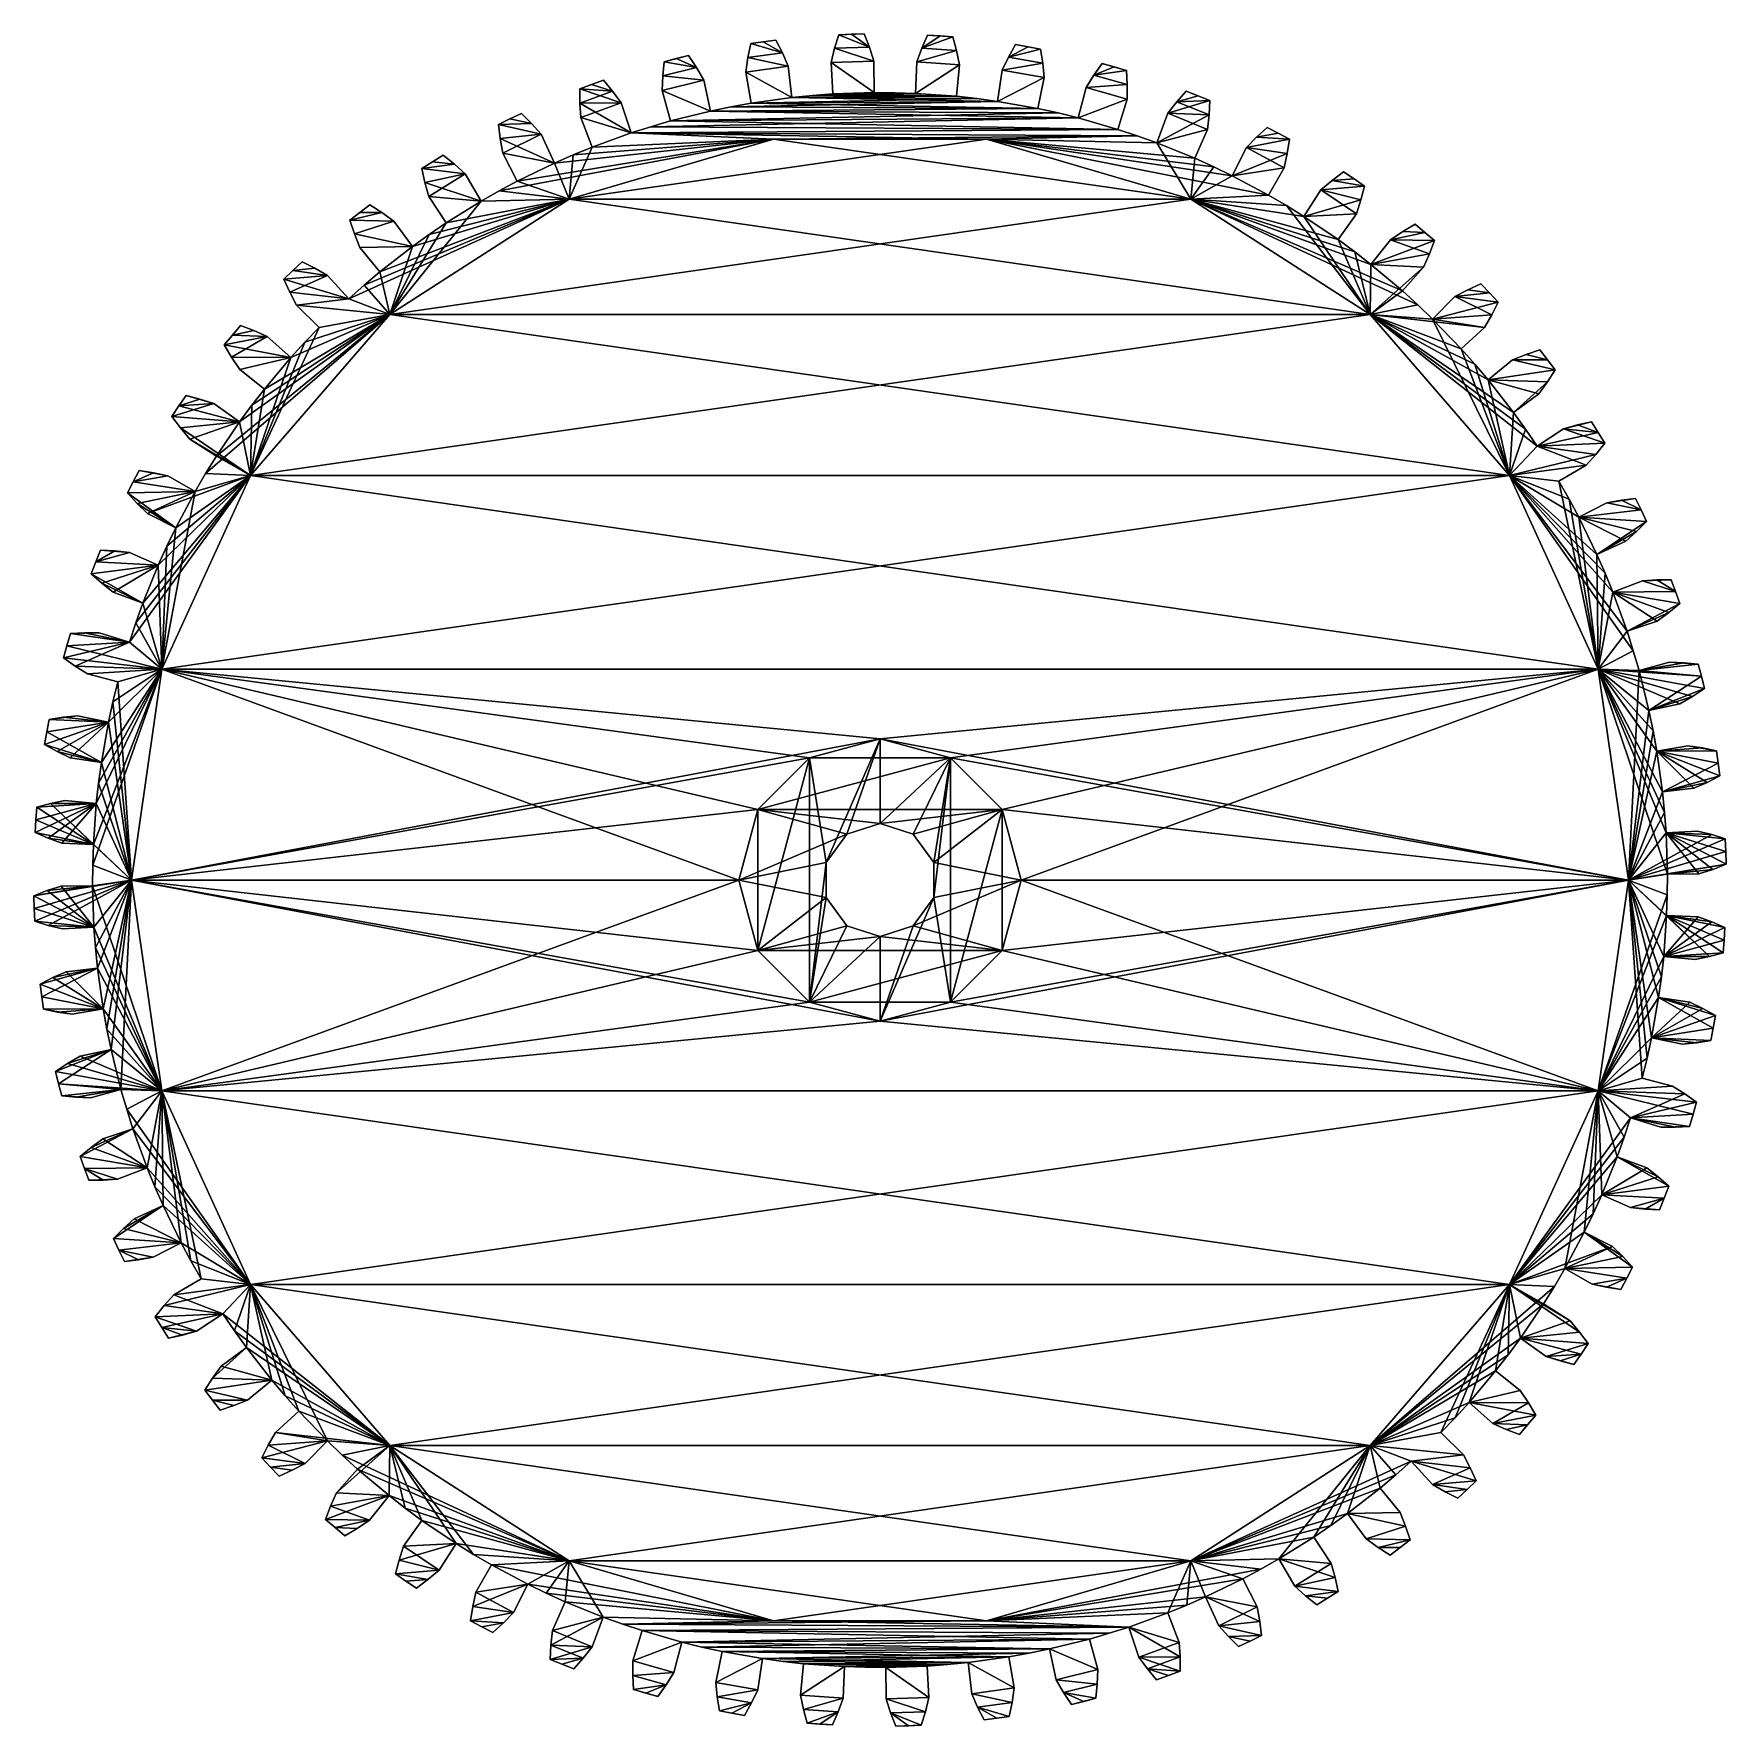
# Model space of a CAD drawing. Header units: inches. Extents: x -30 to 30, y -30 to 30.
import ezdxf

# ---------------------------------------------------------------- set-up
doc = ezdxf.new("R2010")
doc.units = ezdxf.units.IN
doc.header["$LTSCALE"] = 65.185185
doc.header["$MEASUREMENT"] = 0
for name, color, linetype in [('1', 7, 'CONTINUOUS'), ('10', 7, 'CONTINUOUS'), ('100', 7, 'CONTINUOUS'), ('101', 7, 'CONTINUOUS'), ('102', 7, 'CONTINUOUS'), ('103', 7, 'CONTINUOUS'), ('104', 7, 'CONTINUOUS'), ('105', 7, 'CONTINUOUS'), ('106', 7, 'CONTINUOUS'), ('107', 7, 'CONTINUOUS'), ('108', 7, 'CONTINUOUS'), ('109', 7, 'CONTINUOUS'), ('11', 7, 'CONTINUOUS'), ('110', 7, 'CONTINUOUS'), ('111', 7, 'CONTINUOUS'), ('112', 7, 'CONTINUOUS'), ('113', 7, 'CONTINUOUS'), ('114', 7, 'CONTINUOUS'), ('115', 7, 'CONTINUOUS'), ('116', 7, 'CONTINUOUS'), ('117', 7, 'CONTINUOUS'), ('118', 7, 'CONTINUOUS'), ('119', 7, 'CONTINUOUS'), ('12', 7, 'CONTINUOUS'), ('120', 7, 'CONTINUOUS'), ('121', 7, 'CONTINUOUS'), ('122', 7, 'CONTINUOUS'), ('123', 7, 'CONTINUOUS'), ('124', 7, 'CONTINUOUS'), ('125', 7, 'CONTINUOUS'), ('126', 7, 'CONTINUOUS'), ('127', 7, 'CONTINUOUS'), ('128', 7, 'CONTINUOUS'), ('129', 7, 'CONTINUOUS'), ('13', 7, 'CONTINUOUS'), ('130', 7, 'CONTINUOUS'), ('131', 7, 'CONTINUOUS'), ('132', 7, 'CONTINUOUS'), ('133', 7, 'CONTINUOUS'), ('134', 7, 'CONTINUOUS'), ('135', 7, 'CONTINUOUS'), ('136', 7, 'CONTINUOUS'), ('137', 7, 'CONTINUOUS'), ('138', 7, 'CONTINUOUS'), ('139', 7, 'CONTINUOUS'), ('14', 7, 'CONTINUOUS'), ('140', 7, 'CONTINUOUS'), ('141', 7, 'CONTINUOUS'), ('142', 7, 'CONTINUOUS'), ('143', 7, 'CONTINUOUS'), ('144', 7, 'CONTINUOUS'), ('145', 7, 'CONTINUOUS'), ('146', 7, 'CONTINUOUS'), ('147', 7, 'CONTINUOUS'), ('148', 7, 'CONTINUOUS'), ('149', 7, 'CONTINUOUS'), ('15', 7, 'CONTINUOUS'), ('150', 7, 'CONTINUOUS'), ('151', 7, 'CONTINUOUS'), ('152', 7, 'CONTINUOUS'), ('153', 7, 'CONTINUOUS'), ('154', 7, 'CONTINUOUS'), ('155', 7, 'CONTINUOUS'), ('156', 7, 'CONTINUOUS'), ('157', 7, 'CONTINUOUS'), ('158', 7, 'CONTINUOUS'), ('159', 7, 'CONTINUOUS'), ('16', 7, 'CONTINUOUS'), ('160', 7, 'CONTINUOUS'), ('161', 7, 'CONTINUOUS'), ('162', 7, 'CONTINUOUS'), ('163', 7, 'CONTINUOUS'), ('164', 7, 'CONTINUOUS'), ('165', 7, 'CONTINUOUS'), ('166', 7, 'CONTINUOUS'), ('167', 7, 'CONTINUOUS'), ('168', 7, 'CONTINUOUS'), ('169', 7, 'CONTINUOUS'), ('17', 7, 'CONTINUOUS'), ('170', 7, 'CONTINUOUS'), ('171', 7, 'CONTINUOUS'), ('172', 7, 'CONTINUOUS'), ('173', 7, 'CONTINUOUS'), ('174', 7, 'CONTINUOUS'), ('175', 7, 'CONTINUOUS'), ('176', 7, 'CONTINUOUS'), ('177', 7, 'CONTINUOUS'), ('178', 7, 'CONTINUOUS'), ('179', 7, 'CONTINUOUS'), ('18', 7, 'CONTINUOUS'), ('180', 7, 'CONTINUOUS'), ('181', 7, 'CONTINUOUS'), ('182', 7, 'CONTINUOUS'), ('183', 7, 'CONTINUOUS'), ('184', 7, 'CONTINUOUS'), ('185', 7, 'CONTINUOUS'), ('186', 7, 'CONTINUOUS'), ('187', 7, 'CONTINUOUS'), ('188', 7, 'CONTINUOUS'), ('189', 7, 'CONTINUOUS'), ('19', 7, 'CONTINUOUS'), ('190', 7, 'CONTINUOUS'), ('191', 7, 'CONTINUOUS'), ('192', 7, 'CONTINUOUS'), ('193', 7, 'CONTINUOUS'), ('194', 7, 'CONTINUOUS'), ('195', 7, 'CONTINUOUS'), ('196', 7, 'CONTINUOUS'), ('197', 7, 'CONTINUOUS'), ('198', 7, 'CONTINUOUS'), ('199', 7, 'CONTINUOUS'), ('2', 7, 'CONTINUOUS'), ('20', 7, 'CONTINUOUS'), ('200', 7, 'CONTINUOUS'), ('201', 7, 'CONTINUOUS'), ('202', 7, 'CONTINUOUS'), ('203', 7, 'CONTINUOUS'), ('204', 7, 'CONTINUOUS'), ('205', 7, 'CONTINUOUS'), ('206', 7, 'CONTINUOUS'), ('207', 7, 'CONTINUOUS'), ('208', 7, 'CONTINUOUS'), ('209', 7, 'CONTINUOUS'), ('21', 7, 'CONTINUOUS'), ('210', 7, 'CONTINUOUS'), ('211', 7, 'CONTINUOUS'), ('212', 7, 'CONTINUOUS'), ('213', 7, 'CONTINUOUS'), ('214', 7, 'CONTINUOUS'), ('215', 7, 'CONTINUOUS'), ('216', 7, 'CONTINUOUS'), ('217', 7, 'CONTINUOUS'), ('218', 7, 'CONTINUOUS'), ('219', 7, 'CONTINUOUS'), ('22', 7, 'CONTINUOUS'), ('220', 7, 'CONTINUOUS'), ('221', 7, 'CONTINUOUS'), ('222', 7, 'CONTINUOUS'), ('223', 7, 'CONTINUOUS'), ('224', 7, 'CONTINUOUS'), ('225', 7, 'CONTINUOUS'), ('226', 7, 'CONTINUOUS'), ('227', 7, 'CONTINUOUS'), ('228', 7, 'CONTINUOUS'), ('229', 7, 'CONTINUOUS'), ('23', 7, 'CONTINUOUS'), ('230', 7, 'CONTINUOUS'), ('231', 7, 'CONTINUOUS'), ('232', 7, 'CONTINUOUS'), ('233', 7, 'CONTINUOUS'), ('234', 7, 'CONTINUOUS'), ('235', 7, 'CONTINUOUS'), ('236', 7, 'CONTINUOUS'), ('237', 7, 'CONTINUOUS'), ('238', 7, 'CONTINUOUS'), ('239', 7, 'CONTINUOUS'), ('24', 7, 'CONTINUOUS'), ('240', 7, 'CONTINUOUS'), ('241', 7, 'CONTINUOUS'), ('242', 7, 'CONTINUOUS'), ('243', 7, 'CONTINUOUS'), ('244', 7, 'CONTINUOUS'), ('245', 7, 'CONTINUOUS'), ('246', 7, 'CONTINUOUS'), ('247', 7, 'CONTINUOUS'), ('248', 7, 'CONTINUOUS'), ('249', 7, 'CONTINUOUS'), ('25', 7, 'CONTINUOUS'), ('250', 7, 'CONTINUOUS'), ('251', 7, 'CONTINUOUS'), ('252', 7, 'CONTINUOUS'), ('253', 7, 'CONTINUOUS'), ('254', 7, 'CONTINUOUS'), ('255', 7, 'CONTINUOUS'), ('256', 7, 'CONTINUOUS'), ('257', 7, 'CONTINUOUS'), ('258', 7, 'CONTINUOUS'), ('259', 7, 'CONTINUOUS'), ('26', 7, 'CONTINUOUS'), ('260', 7, 'CONTINUOUS'), ('261', 7, 'CONTINUOUS'), ('262', 7, 'CONTINUOUS'), ('263', 7, 'CONTINUOUS'), ('264', 7, 'CONTINUOUS'), ('265', 7, 'CONTINUOUS'), ('266', 7, 'CONTINUOUS'), ('267', 7, 'CONTINUOUS'), ('268', 7, 'CONTINUOUS'), ('269', 7, 'CONTINUOUS'), ('27', 7, 'CONTINUOUS'), ('270', 7, 'CONTINUOUS'), ('271', 7, 'CONTINUOUS'), ('272', 7, 'CONTINUOUS'), ('273', 7, 'CONTINUOUS'), ('274', 7, 'CONTINUOUS'), ('275', 7, 'CONTINUOUS'), ('276', 7, 'CONTINUOUS'), ('277', 7, 'CONTINUOUS'), ('278', 7, 'CONTINUOUS'), ('279', 7, 'CONTINUOUS'), ('28', 7, 'CONTINUOUS'), ('280', 7, 'CONTINUOUS'), ('281', 7, 'CONTINUOUS'), ('282', 7, 'CONTINUOUS'), ('283', 7, 'CONTINUOUS'), ('284', 7, 'CONTINUOUS'), ('285', 7, 'CONTINUOUS'), ('286', 7, 'CONTINUOUS'), ('287', 7, 'CONTINUOUS'), ('288', 7, 'CONTINUOUS'), ('289', 7, 'CONTINUOUS'), ('29', 7, 'CONTINUOUS'), ('290', 7, 'CONTINUOUS'), ('291', 7, 'CONTINUOUS'), ('292', 7, 'CONTINUOUS'), ('293', 7, 'CONTINUOUS'), ('294', 7, 'CONTINUOUS'), ('295', 7, 'CONTINUOUS'), ('296', 7, 'CONTINUOUS'), ('297', 7, 'CONTINUOUS'), ('298', 7, 'CONTINUOUS'), ('299', 7, 'CONTINUOUS'), ('3', 7, 'CONTINUOUS'), ('30', 7, 'CONTINUOUS'), ('300', 7, 'CONTINUOUS'), ('301', 7, 'CONTINUOUS'), ('302', 7, 'CONTINUOUS'), ('303', 7, 'CONTINUOUS'), ('304', 7, 'CONTINUOUS'), ('305', 7, 'CONTINUOUS'), ('306', 7, 'CONTINUOUS'), ('307', 7, 'CONTINUOUS'), ('308', 7, 'CONTINUOUS'), ('309', 7, 'CONTINUOUS'), ('31', 7, 'CONTINUOUS'), ('310', 7, 'CONTINUOUS'), ('311', 7, 'CONTINUOUS'), ('312', 7, 'CONTINUOUS'), ('313', 7, 'CONTINUOUS'), ('314', 7, 'CONTINUOUS'), ('315', 7, 'CONTINUOUS'), ('316', 7, 'CONTINUOUS'), ('317', 7, 'CONTINUOUS'), ('318', 7, 'CONTINUOUS'), ('319', 7, 'CONTINUOUS'), ('32', 7, 'CONTINUOUS'), ('320', 7, 'CONTINUOUS'), ('321', 7, 'CONTINUOUS'), ('322', 7, 'CONTINUOUS'), ('323', 7, 'CONTINUOUS'), ('324', 7, 'CONTINUOUS'), ('325', 7, 'CONTINUOUS'), ('326', 7, 'CONTINUOUS'), ('327', 7, 'CONTINUOUS'), ('328', 7, 'CONTINUOUS'), ('329', 7, 'CONTINUOUS'), ('33', 7, 'CONTINUOUS'), ('330', 7, 'CONTINUOUS'), ('331', 7, 'CONTINUOUS'), ('332', 7, 'CONTINUOUS'), ('333', 7, 'CONTINUOUS'), ('334', 7, 'CONTINUOUS'), ('335', 7, 'CONTINUOUS'), ('336', 7, 'CONTINUOUS'), ('337', 7, 'CONTINUOUS'), ('338', 7, 'CONTINUOUS'), ('339', 7, 'CONTINUOUS'), ('34', 7, 'CONTINUOUS'), ('340', 7, 'CONTINUOUS'), ('341', 7, 'CONTINUOUS'), ('342', 7, 'CONTINUOUS'), ('343', 7, 'CONTINUOUS'), ('344', 7, 'CONTINUOUS'), ('345', 7, 'CONTINUOUS'), ('346', 7, 'CONTINUOUS'), ('347', 7, 'CONTINUOUS'), ('348', 7, 'CONTINUOUS'), ('349', 7, 'CONTINUOUS'), ('35', 7, 'CONTINUOUS'), ('350', 7, 'CONTINUOUS'), ('351', 7, 'CONTINUOUS'), ('352', 7, 'CONTINUOUS'), ('353', 7, 'CONTINUOUS'), ('354', 7, 'CONTINUOUS'), ('355', 7, 'CONTINUOUS'), ('356', 7, 'CONTINUOUS'), ('357', 7, 'CONTINUOUS'), ('358', 7, 'CONTINUOUS'), ('359', 7, 'CONTINUOUS'), ('36', 7, 'CONTINUOUS'), ('360', 7, 'CONTINUOUS'), ('361', 7, 'CONTINUOUS'), ('362', 7, 'CONTINUOUS'), ('363', 7, 'CONTINUOUS'), ('364', 7, 'CONTINUOUS'), ('365', 7, 'CONTINUOUS'), ('366', 7, 'CONTINUOUS'), ('367', 7, 'CONTINUOUS'), ('368', 7, 'CONTINUOUS'), ('369', 7, 'CONTINUOUS'), ('37', 7, 'CONTINUOUS'), ('370', 7, 'CONTINUOUS'), ('371', 7, 'CONTINUOUS'), ('372', 7, 'CONTINUOUS'), ('373', 7, 'CONTINUOUS'), ('374', 7, 'CONTINUOUS'), ('375', 7, 'CONTINUOUS'), ('38', 7, 'CONTINUOUS'), ('39', 7, 'CONTINUOUS'), ('4', 7, 'CONTINUOUS'), ('40', 7, 'CONTINUOUS'), ('41', 7, 'CONTINUOUS'), ('42', 7, 'CONTINUOUS'), ('43', 7, 'CONTINUOUS'), ('44', 7, 'CONTINUOUS'), ('45', 7, 'CONTINUOUS'), ('46', 7, 'CONTINUOUS'), ('47', 7, 'CONTINUOUS'), ('48', 7, 'CONTINUOUS'), ('49', 7, 'CONTINUOUS'), ('5', 7, 'CONTINUOUS'), ('50', 7, 'CONTINUOUS'), ('51', 7, 'CONTINUOUS'), ('52', 7, 'CONTINUOUS'), ('53', 7, 'CONTINUOUS'), ('54', 7, 'CONTINUOUS'), ('55', 7, 'CONTINUOUS'), ('56', 7, 'CONTINUOUS'), ('57', 7, 'CONTINUOUS'), ('58', 7, 'CONTINUOUS'), ('59', 7, 'CONTINUOUS'), ('6', 7, 'CONTINUOUS'), ('60', 7, 'CONTINUOUS'), ('61', 7, 'CONTINUOUS'), ('62', 7, 'CONTINUOUS'), ('63', 7, 'CONTINUOUS'), ('64', 7, 'CONTINUOUS'), ('65', 7, 'CONTINUOUS'), ('66', 7, 'CONTINUOUS'), ('67', 7, 'CONTINUOUS'), ('68', 7, 'CONTINUOUS'), ('69', 7, 'CONTINUOUS'), ('7', 7, 'CONTINUOUS'), ('70', 7, 'CONTINUOUS'), ('71', 7, 'CONTINUOUS'), ('72', 7, 'CONTINUOUS'), ('73', 7, 'CONTINUOUS'), ('74', 7, 'CONTINUOUS'), ('75', 7, 'CONTINUOUS'), ('76', 7, 'CONTINUOUS'), ('77', 7, 'CONTINUOUS'), ('78', 7, 'CONTINUOUS'), ('79', 7, 'CONTINUOUS'), ('8', 7, 'CONTINUOUS'), ('80', 7, 'CONTINUOUS'), ('81', 7, 'CONTINUOUS'), ('82', 7, 'CONTINUOUS'), ('83', 7, 'CONTINUOUS'), ('84', 7, 'CONTINUOUS'), ('85', 7, 'CONTINUOUS'), ('86', 7, 'CONTINUOUS'), ('87', 7, 'CONTINUOUS'), ('88', 7, 'CONTINUOUS'), ('89', 7, 'CONTINUOUS'), ('9', 7, 'CONTINUOUS'), ('90', 7, 'CONTINUOUS'), ('91', 7, 'CONTINUOUS'), ('92', 7, 'CONTINUOUS'), ('93', 7, 'CONTINUOUS'), ('94', 7, 'CONTINUOUS'), ('95', 7, 'CONTINUOUS'), ('96', 7, 'CONTINUOUS'), ('97', 7, 'CONTINUOUS'), ('98', 7, 'CONTINUOUS'), ('99', 7, 'CONTINUOUS')]:
    doc.layers.add(name, color=color, linetype=linetype)

msp = doc.modelspace()

# ---------------------------------------------------------------- linework, layer by layer
at = {"layer": '1', "color": 1, "linetype": 'CONTINUOUS'}
for points in [[(-0.559, 29.961), (-0.377, 29.491), (-1.008, 29.95), (-0.559, 29.961)], [(-4.576, 29.615), (-3.458, 29.29), (-4.675, 29.12), (-4.576, 29.615)], [(-3.458, 29.29), (-4.576, 29.615), (-4.133, 29.68), (-3.458, 29.29)], [(-3.688, 29.739), (-3.458, 29.29), (-4.133, 29.68), (-3.688, 29.739)], [(-0.216, 28.999), (-1.734, 28.948), (-1.606, 29.449), (-0.216, 28.999)], [(-1.456, 29.931), (-0.377, 29.491), (-1.606, 29.449), (-1.456, 29.931)], [(-0.377, 29.491), (-0.216, 28.999), (-1.606, 29.449), (-0.377, 29.491)], [(-0.377, 29.491), (-1.456, 29.931), (-1.008, 29.95), (-0.377, 29.491)], [(2.707, 29.369), (1.302, 28.971), (1.481, 29.456), (2.707, 29.369)], [(2.707, 29.369), (2.816, 28.863), (1.302, 28.971), (2.707, 29.369)], [(1.681, 29.919), (2.575, 29.856), (1.481, 29.456), (1.681, 29.919)], [(2.575, 29.856), (2.707, 29.369), (1.481, 29.456), (2.575, 29.856)], [(2.575, 29.856), (1.681, 29.919), (2.128, 29.891), (2.575, 29.856)], [(4.799, 29.58), (5.682, 29.423), (4.552, 29.14), (4.799, 29.58)], [(5.682, 29.423), (5.762, 28.925), (4.552, 29.14), (5.682, 29.423)], [(5.682, 29.423), (4.799, 29.58), (5.241, 29.505), (5.682, 29.423)], [(-7.647, 28.974), (-6.501, 28.768), (-7.694, 28.472), (-7.647, 28.974)], [(-6.501, 28.768), (-6.241, 28.321), (-7.694, 28.472), (-6.501, 28.768)], [(-6.501, 28.768), (-7.647, 28.974), (-7.213, 29.086), (-6.501, 28.768)], [(-6.777, 29.19), (-6.501, 28.768), (-7.213, 29.086), (-6.777, 29.19)], [(-3.246, 28.818), (-4.75, 28.608), (-4.675, 29.12), (-3.246, 28.818)], [(-4.75, 28.608), (-3.246, 28.818), (-3.121, 27.706), (-4.75, 28.608)], [(-3.458, 29.29), (-3.246, 28.818), (-4.675, 29.12), (-3.458, 29.29)], [(-1.734, 28.948), (-0.216, 28.999), (-0.208, 27.881), (-1.734, 28.948)], [(-1.734, 28.948), (-0.208, 27.881), (-1.667, 27.832), (-1.734, 28.948)], [(1.302, 28.971), (2.816, 28.863), (1.252, 27.853), (1.302, 28.971)], [(2.816, 28.863), (2.708, 27.75), (1.252, 27.853), (2.816, 28.863)], [(5.762, 28.925), (4.323, 28.676), (4.552, 29.14), (5.762, 28.925)], [(5.762, 28.925), (5.818, 28.41), (4.323, 28.676), (5.762, 28.925)], [(7.865, 28.916), (8.726, 28.668), (7.573, 28.504), (7.865, 28.916)], [(8.726, 28.668), (7.865, 28.916), (8.297, 28.795), (8.726, 28.668)], [(-9.472, 27.931), (-10.634, 28.016), (-10.213, 28.172), (-9.472, 27.931)], [(-9.791, 28.322), (-9.472, 27.931), (-10.213, 28.172), (-9.791, 28.322)], [(-6.241, 28.321), (-7.714, 27.955), (-7.694, 28.472), (-6.241, 28.321)], [(-7.714, 27.955), (-6.241, 28.321), (-6, 27.228), (-7.714, 27.955)], [(-4.75, 28.608), (-3.121, 27.706), (-4.567, 27.505), (-4.75, 28.608)], [(4.323, 28.676), (5.818, 28.41), (4.156, 27.57), (4.323, 28.676)], [(5.818, 28.41), (5.593, 27.315), (4.156, 27.57), (5.818, 28.41)], [(8.754, 28.164), (7.297, 28.067), (7.573, 28.504), (8.754, 28.164)], [(8.754, 28.164), (8.756, 27.647), (7.297, 28.067), (8.754, 28.164)], [(8.726, 28.668), (8.754, 28.164), (7.573, 28.504), (8.726, 28.668)], [(-9.472, 27.931), (-9.167, 27.513), (-10.634, 28.016), (-9.472, 27.931)], [(-10.634, 28.016), (-9.167, 27.513), (-10.628, 27.512), (-10.634, 28.016)], [(-7.714, 27.955), (-6, 27.228), (-7.417, 26.877), (-7.714, 27.955)], [(-3.121, 27.706), (4.156, 27.57), (-4.567, 27.505), (-3.121, 27.706)], [(4.156, 27.57), (5.593, 27.315), (-4.567, 27.505), (4.156, 27.57)], [(2.708, 27.75), (-3.121, 27.706), (-2.395, 27.778), (2.708, 27.75)], [(2.708, 27.75), (3.433, 27.669), (-3.121, 27.706), (2.708, 27.75)], [(3.433, 27.669), (4.156, 27.57), (-3.121, 27.706), (3.433, 27.669)], [(-1.667, 27.832), (2.708, 27.75), (-2.395, 27.778), (-1.667, 27.832)], [(-0.208, 27.881), (1.252, 27.853), (-1.667, 27.832), (-0.208, 27.881)], [(1.252, 27.853), (2.708, 27.75), (-1.667, 27.832), (1.252, 27.853)], [(1.252, 27.853), (-0.208, 27.881), (0.522, 27.877), (1.252, 27.853)], [(7.297, 28.067), (8.756, 27.647), (7.015, 26.985), (7.297, 28.067)], [(8.756, 27.647), (8.418, 26.58), (7.015, 26.985), (8.756, 27.647)], [(10.844, 27.936), (11.675, 27.599), (10.511, 27.557), (10.844, 27.936)], [(11.675, 27.599), (11.65, 27.095), (10.511, 27.557), (11.675, 27.599)], [(11.675, 27.599), (10.844, 27.936), (11.261, 27.77), (11.675, 27.599)], [(-12.697, 27.143), (-12.34, 26.788), (-13.102, 26.95), (-12.697, 27.143)], [(-10.628, 27.512), (-9.167, 27.513), (-8.813, 26.452), (-10.628, 27.512)], [(-10.594, 26.996), (-10.628, 27.512), (-8.813, 26.452), (-10.594, 26.996)], [(-10.594, 26.996), (-8.813, 26.452), (-10.186, 25.954), (-10.594, 26.996)], [(-6, 27.228), (7.015, 26.985), (-7.417, 26.877), (-6, 27.228)], [(7.015, 26.985), (8.418, 26.58), (-7.417, 26.877), (7.015, 26.985)], [(5.593, 27.315), (-6, 27.228), (-5.285, 27.376), (5.593, 27.315)], [(5.593, 27.315), (6.307, 27.159), (-6, 27.228), (5.593, 27.315)], [(6.307, 27.159), (7.015, 26.985), (-6, 27.228), (6.307, 27.159)], [(-4.567, 27.505), (5.593, 27.315), (-5.285, 27.376), (-4.567, 27.505)], [(10.191, 27.151), (11.598, 26.58), (9.798, 26.103), (10.191, 27.151)], [(11.65, 27.095), (10.191, 27.151), (10.511, 27.557), (11.65, 27.095)], [(11.65, 27.095), (11.598, 26.58), (10.191, 27.151), (11.65, 27.095)], [(-12.34, 26.788), (-13.504, 26.751), (-13.102, 26.95), (-12.34, 26.788)], [(-12.34, 26.788), (-11.993, 26.404), (-13.504, 26.751), (-12.34, 26.788)], [(-13.504, 26.751), (-11.993, 26.404), (-13.445, 26.25), (-13.504, 26.751)], [(-13.445, 26.25), (-11.993, 26.404), (-11.53, 25.386), (-13.445, 26.25)], [(-10.186, 25.954), (-8.813, 26.452), (-3.772, 26.23), (-10.186, 25.954)], [(8.418, 26.58), (-8.813, 26.452), (-8.118, 26.674), (8.418, 26.58)], [(8.418, 26.58), (9.111, 26.351), (-8.813, 26.452), (8.418, 26.58)], [(-8.813, 26.452), (9.111, 26.351), (3.772, 26.23), (-8.813, 26.452)], [(-8.813, 26.452), (3.772, 26.23), (-3.772, 26.23), (-8.813, 26.452)], [(-7.417, 26.877), (8.418, 26.58), (-8.118, 26.674), (-7.417, 26.877)], [(11.598, 26.58), (11.15, 25.555), (9.798, 26.103), (11.598, 26.58)], [(13.705, 26.649), (14.102, 26.441), (13.334, 26.307), (13.705, 26.649)], [(14.102, 26.441), (14.496, 26.227), (13.334, 26.307), (14.102, 26.441)], [(-13.358, 25.74), (-13.445, 26.25), (-11.53, 25.386), (-13.358, 25.74)], [(-10.186, 25.954), (-3.772, 26.23), (-11.009, 24.105), (-10.186, 25.954)], [(-10.862, 25.679), (-10.186, 25.954), (-11.009, 24.105), (-10.862, 25.679)], [(9.111, 26.351), (9.798, 26.103), (3.772, 26.23), (9.111, 26.351)], [(12.472, 24.936), (13.76, 24.249), (3.772, 26.23), (12.472, 24.936)], [(13.76, 24.249), (11.009, 24.105), (3.772, 26.23), (13.76, 24.249)], [(11.15, 25.555), (11.815, 25.254), (3.772, 26.23), (11.15, 25.555)], [(9.798, 26.103), (11.15, 25.555), (3.772, 26.23), (9.798, 26.103)], [(11.815, 25.254), (12.472, 24.936), (3.772, 26.23), (11.815, 25.254)], [(12.973, 25.937), (14.312, 25.222), (12.472, 24.936), (12.973, 25.937)], [(14.496, 26.227), (12.973, 25.937), (13.334, 26.307), (14.496, 26.227)], [(14.496, 26.227), (14.419, 25.728), (12.973, 25.937), (14.496, 26.227)], [(14.419, 25.728), (14.312, 25.222), (12.973, 25.937), (14.419, 25.728)], [(-15.072, 25.351), (-16.226, 25.193), (-15.847, 25.433), (-15.072, 25.351)], [(-15.072, 25.351), (-14.687, 25.006), (-16.226, 25.193), (-15.072, 25.351)], [(-16.226, 25.193), (-14.687, 25.006), (-16.115, 24.701), (-16.226, 25.193)], [(-15.465, 25.667), (-15.072, 25.351), (-15.847, 25.433), (-15.465, 25.667)], [(-13.358, 25.74), (-11.53, 25.386), (-12.843, 24.748), (-13.358, 25.74)], [(-12.843, 24.748), (-11.53, 25.386), (-11.009, 24.105), (-12.843, 24.748)], [(-11.53, 25.386), (-10.862, 25.679), (-11.009, 24.105), (-11.53, 25.386)], [(14.312, 25.222), (13.76, 24.249), (12.472, 24.936), (14.312, 25.222)], [(-16.115, 24.701), (-14.687, 25.006), (-14.12, 24.041), (-16.115, 24.701)], [(-15.975, 24.203), (-16.115, 24.701), (-14.12, 24.041), (-15.975, 24.203)], [(-13.486, 24.403), (-12.843, 24.748), (-11.009, 24.105), (-13.486, 24.403)], [(17.158, 24.568), (15.613, 24.439), (16.011, 24.769), (17.158, 24.568)], [(16.415, 25.07), (16.789, 24.822), (16.011, 24.769), (16.415, 25.07)], [(16.789, 24.822), (17.158, 24.568), (16.011, 24.769), (16.789, 24.822)], [(-14.12, 24.041), (-11.009, 24.105), (-17.354, 20.027), (-14.12, 24.041)], [(-15.359, 23.27), (-14.12, 24.041), (-17.354, 20.027), (-15.359, 23.27)], [(-15.975, 24.203), (-14.12, 24.041), (-15.359, 23.27), (-15.975, 24.203)], [(-14.12, 24.041), (-13.486, 24.403), (-11.009, 24.105), (-14.12, 24.041)], [(13.76, 24.249), (14.39, 23.881), (11.009, 24.105), (13.76, 24.249)], [(18.501, 20.858), (19.041, 20.367), (11.009, 24.105), (18.501, 20.858)], [(17.384, 21.798), (18.501, 20.858), (11.009, 24.105), (17.384, 21.798)], [(19.041, 20.367), (17.354, 20.027), (11.009, 24.105), (19.041, 20.367)], [(16.22, 22.678), (16.808, 22.246), (11.009, 24.105), (16.22, 22.678)], [(15.011, 23.496), (16.22, 22.678), (11.009, 24.105), (15.011, 23.496)], [(16.808, 22.246), (17.384, 21.798), (11.009, 24.105), (16.808, 22.246)], [(14.39, 23.881), (15.011, 23.496), (11.009, 24.105), (14.39, 23.881)], [(15.613, 24.439), (16.87, 23.588), (15.011, 23.496), (15.613, 24.439)], [(17.158, 24.568), (17.029, 24.08), (15.613, 24.439), (17.158, 24.568)], [(17.029, 24.08), (16.87, 23.588), (15.613, 24.439), (17.029, 24.08)], [(-17.639, 23.637), (-17.22, 23.334), (-18.771, 23.359), (-17.639, 23.637)], [(-17.639, 23.637), (-18.771, 23.359), (-18.419, 23.637), (-17.639, 23.637)], [(-18.063, 23.91), (-17.639, 23.637), (-18.419, 23.637), (-18.063, 23.91)], [(16.87, 23.588), (16.22, 22.678), (15.011, 23.496), (16.87, 23.588)], [(-18.771, 23.359), (-17.22, 23.334), (-18.609, 22.881), (-18.771, 23.359)], [(-18.609, 22.881), (-17.22, 23.334), (-16.556, 22.434), (-18.609, 22.881)], [(-18.418, 22.401), (-18.609, 22.881), (-16.556, 22.434), (-18.418, 22.401)], [(-15.963, 22.86), (-15.359, 23.27), (-17.354, 20.027), (-15.963, 22.86)], [(-16.556, 22.434), (-15.963, 22.86), (-17.354, 20.027), (-16.556, 22.434)], [(19.291, 22.931), (18.082, 22.673), (18.512, 22.96), (19.291, 22.931)], [(19.291, 22.931), (19.632, 22.64), (18.082, 22.673), (19.291, 22.931)], [(18.946, 23.217), (19.291, 22.931), (18.512, 22.96), (18.946, 23.217)], [(-18.418, 22.401), (-16.556, 22.434), (-17.707, 21.537), (-18.418, 22.401)], [(-17.707, 21.537), (-16.556, 22.434), (-17.354, 20.027), (-17.707, 21.537)], [(18.082, 22.673), (19.453, 22.168), (17.384, 21.798), (18.082, 22.673)], [(19.632, 22.64), (19.453, 22.168), (18.082, 22.673), (19.632, 22.64)], [(-19.565, 21.406), (-21.11, 21.269), (-20.789, 21.583), (-19.565, 21.406)], [(-20.464, 21.891), (-20.014, 21.663), (-20.789, 21.583), (-20.464, 21.891)], [(-20.014, 21.663), (-19.565, 21.406), (-20.789, 21.583), (-20.014, 21.663)], [(19.453, 22.168), (19.244, 21.695), (17.384, 21.798), (19.453, 22.168)], [(19.244, 21.695), (18.501, 20.858), (17.384, 21.798), (19.244, 21.695)], [(-21.11, 21.269), (-19.565, 21.406), (-18.81, 20.58), (-21.11, 21.269)], [(-20.899, 20.811), (-21.11, 21.269), (-18.81, 20.58), (-20.899, 20.811)], [(-18.81, 20.58), (-18.265, 21.066), (-17.354, 20.027), (-18.81, 20.58)], [(-18.265, 21.066), (-17.707, 21.537), (-17.354, 20.027), (-18.265, 21.066)], [(21.269, 21.11), (21.583, 20.789), (20.811, 20.899), (21.269, 21.11)], [(-20.658, 20.353), (-20.899, 20.811), (-18.81, 20.58), (-20.658, 20.353)], [(-20.658, 20.353), (-18.81, 20.58), (-17.354, 20.027), (-20.658, 20.353)], [(20.353, 20.658), (21.663, 20.014), (19.568, 19.862), (20.353, 20.658)], [(21.583, 20.789), (20.353, 20.658), (20.811, 20.899), (21.583, 20.789)], [(21.583, 20.789), (21.891, 20.464), (20.353, 20.658), (21.583, 20.789)], [(21.891, 20.464), (21.663, 20.014), (20.353, 20.658), (21.891, 20.464)], [(-19.862, 19.568), (-17.354, 20.027), (-22.294, 14.326), (-19.862, 19.568)], [(-19.862, 19.568), (-20.658, 20.353), (-17.354, 20.027), (-19.862, 19.568)], [(19.041, 20.367), (19.568, 19.862), (17.354, 20.027), (19.041, 20.367)], [(21.406, 19.565), (20.58, 18.81), (17.354, 20.027), (21.406, 19.565)], [(19.568, 19.862), (21.406, 19.565), (17.354, 20.027), (19.568, 19.862)], [(22.434, 16.556), (22.86, 15.963), (17.354, 20.027), (22.434, 16.556)], [(21.537, 17.707), (22.434, 16.556), (17.354, 20.027), (21.537, 17.707)], [(22.86, 15.963), (23.27, 15.359), (17.354, 20.027), (22.86, 15.963)], [(23.27, 15.359), (22.294, 14.326), (17.354, 20.027), (23.27, 15.359)], [(20.58, 18.81), (21.066, 18.265), (17.354, 20.027), (20.58, 18.81)], [(21.066, 18.265), (21.537, 17.707), (17.354, 20.027), (21.066, 18.265)], [(21.663, 20.014), (21.406, 19.565), (19.568, 19.862), (21.663, 20.014)], [(-21.695, 19.244), (-23.217, 18.946), (-22.931, 19.291), (-21.695, 19.244)], [(-23.217, 18.946), (-21.695, 19.244), (-20.858, 18.501), (-23.217, 18.946)], [(-22.64, 19.632), (-22.168, 19.453), (-22.931, 19.291), (-22.64, 19.632)], [(-22.168, 19.453), (-21.695, 19.244), (-22.931, 19.291), (-22.168, 19.453)], [(-20.367, 19.041), (-19.862, 19.568), (-22.294, 14.326), (-20.367, 19.041)], [(-22.96, 18.512), (-23.217, 18.946), (-20.858, 18.501), (-22.96, 18.512)], [(-20.858, 18.501), (-20.367, 19.041), (-22.294, 14.326), (-20.858, 18.501)], [(23.637, 18.419), (22.401, 18.418), (22.881, 18.609), (23.637, 18.419)], [(23.359, 18.771), (23.637, 18.419), (22.881, 18.609), (23.359, 18.771)], [(-22.673, 18.082), (-22.96, 18.512), (-20.858, 18.501), (-22.673, 18.082)], [(-22.673, 18.082), (-20.858, 18.501), (-21.798, 17.384), (-22.673, 18.082)], [(-21.798, 17.384), (-20.858, 18.501), (-22.294, 14.326), (-21.798, 17.384)], [(22.401, 18.418), (23.91, 18.063), (21.537, 17.707), (22.401, 18.418)], [(23.91, 18.063), (23.637, 17.639), (21.537, 17.707), (23.91, 18.063)], [(23.637, 18.419), (23.91, 18.063), (22.401, 18.418), (23.637, 18.419)], [(-22.246, 16.808), (-21.798, 17.384), (-22.294, 14.326), (-22.246, 16.808)], [(23.637, 17.639), (23.334, 17.22), (21.537, 17.707), (23.637, 17.639)], [(23.334, 17.22), (22.434, 16.556), (21.537, 17.707), (23.334, 17.22)], [(-25.07, 16.415), (-24.822, 16.789), (-22.678, 16.22), (-25.07, 16.415)], [(-24.568, 17.158), (-23.588, 16.87), (-24.822, 16.789), (-24.568, 17.158)], [(-24.822, 16.789), (-23.588, 16.87), (-22.678, 16.22), (-24.822, 16.789)], [(-23.588, 16.87), (-24.568, 17.158), (-24.08, 17.029), (-23.588, 16.87)], [(-22.678, 16.22), (-22.246, 16.808), (-22.294, 14.326), (-22.678, 16.22)], [(-24.769, 16.011), (-25.07, 16.415), (-22.678, 16.22), (-24.769, 16.011)], [(-24.769, 16.011), (-22.678, 16.22), (-22.294, 14.326), (-24.769, 16.011)], [(25.193, 16.226), (25.433, 15.847), (24.701, 16.115), (25.193, 16.226)], [(-24.439, 15.613), (-24.769, 16.011), (-22.294, 14.326), (-24.439, 15.613)], [(-23.496, 15.011), (-24.439, 15.613), (-22.294, 14.326), (-23.496, 15.011)], [(24.203, 15.975), (25.667, 15.465), (23.27, 15.359), (24.203, 15.975)], [(25.433, 15.847), (24.203, 15.975), (24.701, 16.115), (25.433, 15.847)], [(25.433, 15.847), (25.667, 15.465), (24.203, 15.975), (25.433, 15.847)], [(-23.881, 14.39), (-23.496, 15.011), (-22.294, 14.326), (-23.881, 14.39)], [(23.27, 15.359), (25.006, 14.687), (22.294, 14.326), (23.27, 15.359)], [(25.667, 15.465), (25.351, 15.072), (23.27, 15.359), (25.667, 15.465)], [(25.351, 15.072), (25.006, 14.687), (23.27, 15.359), (25.351, 15.072)], [(-26.227, 14.496), (-25.222, 14.312), (-26.441, 14.102), (-26.227, 14.496)], [(-25.222, 14.312), (-26.227, 14.496), (-25.728, 14.419), (-25.222, 14.312)], [(-24.249, 13.76), (-23.881, 14.39), (-22.294, 14.326), (-24.249, 13.76)], [(25.006, 14.687), (24.041, 14.12), (22.294, 14.326), (25.006, 14.687)], [(-26.649, 13.705), (-26.441, 14.102), (-24.249, 13.76), (-26.649, 13.705)], [(-26.441, 14.102), (-25.222, 14.312), (-24.249, 13.76), (-26.441, 14.102)], [(-24.249, 13.76), (-22.294, 14.326), (-25.427, 7.465), (-24.249, 13.76)], [(26.452, 8.813), (26.674, 8.118), (22.294, 14.326), (26.452, 8.813)], [(25.954, 10.186), (26.452, 8.813), (22.294, 14.326), (25.954, 10.186)], [(26.674, 8.118), (25.427, 7.465), (22.294, 14.326), (26.674, 8.118)], [(25.386, 11.53), (25.679, 10.862), (22.294, 14.326), (25.386, 11.53)], [(24.748, 12.843), (25.386, 11.53), (22.294, 14.326), (24.748, 12.843)], [(25.679, 10.862), (25.954, 10.186), (22.294, 14.326), (25.679, 10.862)], [(24.041, 14.12), (24.403, 13.486), (22.294, 14.326), (24.041, 14.12)], [(24.403, 13.486), (24.748, 12.843), (22.294, 14.326), (24.403, 13.486)], [(-26.649, 13.705), (-24.249, 13.76), (-24.936, 12.472), (-26.649, 13.705)], [(-26.307, 13.334), (-26.649, 13.705), (-24.936, 12.472), (-26.307, 13.334)], [(-25.937, 12.973), (-26.307, 13.334), (-24.936, 12.472), (-25.937, 12.973)], [(-24.936, 12.472), (-24.249, 13.76), (-25.427, 7.465), (-24.936, 12.472)], [(25.74, 13.358), (26.95, 13.102), (24.748, 12.843), (25.74, 13.358)], [(26.95, 13.102), (25.74, 13.358), (26.25, 13.445), (26.95, 13.102)], [(26.751, 13.504), (26.95, 13.102), (26.25, 13.445), (26.751, 13.504)], [(26.95, 13.102), (27.143, 12.697), (24.748, 12.843), (26.95, 13.102)], [(26.788, 12.34), (26.404, 11.993), (24.748, 12.843), (26.788, 12.34)], [(26.404, 11.993), (25.386, 11.53), (24.748, 12.843), (26.404, 11.993)], [(27.143, 12.697), (26.788, 12.34), (24.748, 12.843), (27.143, 12.697)], [(-25.254, 11.815), (-24.936, 12.472), (-25.427, 7.465), (-25.254, 11.815)], [(-27.599, 11.675), (-26.58, 11.598), (-27.77, 11.261), (-27.599, 11.675)], [(-27.77, 11.261), (-26.58, 11.598), (-25.555, 11.15), (-27.77, 11.261)], [(-26.58, 11.598), (-27.599, 11.675), (-27.095, 11.65), (-26.58, 11.598)], [(-25.555, 11.15), (-25.254, 11.815), (-25.427, 7.465), (-25.555, 11.15)], [(-27.936, 10.844), (-27.77, 11.261), (-25.555, 11.15), (-27.936, 10.844)], [(-27.936, 10.844), (-25.555, 11.15), (-26.103, 9.798), (-27.936, 10.844)], [(-27.557, 10.511), (-27.936, 10.844), (-26.103, 9.798), (-27.557, 10.511)], [(-26.103, 9.798), (-25.555, 11.15), (-25.427, 7.465), (-26.103, 9.798)], [(-27.151, 10.191), (-27.557, 10.511), (-26.103, 9.798), (-27.151, 10.191)], [(26.996, 10.594), (28.172, 10.213), (25.954, 10.186), (26.996, 10.594)], [(28.172, 10.213), (28.322, 9.791), (25.954, 10.186), (28.172, 10.213)], [(28.172, 10.213), (26.996, 10.594), (27.512, 10.628), (28.172, 10.213)], [(28.016, 10.634), (28.172, 10.213), (27.512, 10.628), (28.016, 10.634)], [(-26.351, 9.111), (-26.103, 9.798), (-25.427, 7.465), (-26.351, 9.111)], [(27.931, 9.472), (27.513, 9.167), (25.954, 10.186), (27.931, 9.472)], [(27.513, 9.167), (26.452, 8.813), (25.954, 10.186), (27.513, 9.167)], [(28.322, 9.791), (27.931, 9.472), (25.954, 10.186), (28.322, 9.791)], [(-26.58, 8.418), (-26.351, 9.111), (-25.427, 7.465), (-26.58, 8.418)], [(-28.795, 8.297), (-28.668, 8.726), (-26.58, 8.418), (-28.795, 8.297)], [(-28.795, 8.297), (-26.58, 8.418), (-25.427, 7.465), (-28.795, 8.297)], [(-28.668, 8.726), (-28.164, 8.754), (-26.58, 8.418), (-28.668, 8.726)], [(-28.164, 8.754), (-27.647, 8.756), (-26.58, 8.418), (-28.164, 8.754)], [(-28.916, 7.865), (-28.795, 8.297), (-25.427, 7.465), (-28.916, 7.865)], [(-28.504, 7.573), (-28.916, 7.865), (-25.427, 7.465), (-28.504, 7.573)], [(26.674, 8.118), (26.877, 7.417), (25.427, 7.465), (26.674, 8.118)], [(-28.067, 7.297), (-28.504, 7.573), (-25.427, 7.465), (-28.067, 7.297)], [(-26.985, 7.015), (-28.067, 7.297), (-25.427, 7.465), (-26.985, 7.015)], [(-26.5, 0), (-26.985, 7.015), (-25.427, 7.465), (-26.5, 0)], [(28.768, 6.5), (28.321, 6.241), (25.427, 7.465), (28.768, 6.5)], [(28.321, 6.241), (27.228, 6), (25.427, 7.465), (28.321, 6.241)], [(29.19, 6.777), (28.768, 6.5), (25.427, 7.465), (29.19, 6.777)], [(29.086, 7.213), (29.19, 6.777), (25.427, 7.465), (29.086, 7.213)], [(26.877, 7.417), (29.086, 7.213), (25.427, 7.465), (26.877, 7.417)], [(27.706, 3.121), (27.778, 2.395), (25.427, 7.465), (27.706, 3.121)], [(27.505, 4.567), (27.706, 3.121), (25.427, 7.465), (27.505, 4.567)], [(27.778, 2.395), (27.832, 1.667), (25.427, 7.465), (27.778, 2.395)], [(27.832, 1.667), (27.881, 0.208), (25.427, 7.465), (27.832, 1.667)], [(27.228, 6), (27.376, 5.285), (25.427, 7.465), (27.228, 6)], [(27.376, 5.285), (27.505, 4.567), (25.427, 7.465), (27.376, 5.285)], [(27.881, 0.208), (26.5, 0), (25.427, 7.465), (27.881, 0.208)], [(27.955, 7.714), (28.974, 7.647), (26.877, 7.417), (27.955, 7.714)], [(28.974, 7.647), (29.086, 7.213), (26.877, 7.417), (28.974, 7.647)], [(28.974, 7.647), (27.955, 7.714), (28.472, 7.694), (28.974, 7.647)], [(-27.159, 6.307), (-26.985, 7.015), (-26.5, 0), (-27.159, 6.307)], [(-27.315, 5.593), (-27.159, 6.307), (-26.5, 0), (-27.315, 5.593)], [(-29.505, 5.241), (-29.423, 5.682), (-27.315, 5.593), (-29.505, 5.241)], [(-29.505, 5.241), (-27.315, 5.593), (-27.57, 4.156), (-29.505, 5.241)], [(-29.423, 5.682), (-28.925, 5.762), (-27.315, 5.593), (-29.423, 5.682)], [(-28.925, 5.762), (-28.41, 5.818), (-27.315, 5.593), (-28.925, 5.762)], [(-27.57, 4.156), (-27.315, 5.593), (-26.5, 0), (-27.57, 4.156)], [(-29.58, 4.799), (-29.505, 5.241), (-27.57, 4.156), (-29.58, 4.799)], [(-29.14, 4.552), (-29.58, 4.799), (-27.57, 4.156), (-29.14, 4.552)], [(-28.676, 4.323), (-29.14, 4.552), (-27.57, 4.156), (-28.676, 4.323)], [(28.608, 4.75), (29.615, 4.576), (27.505, 4.567), (28.608, 4.75)], [(29.615, 4.576), (29.68, 4.133), (27.505, 4.567), (29.615, 4.576)], [(29.29, 3.458), (28.818, 3.246), (27.505, 4.567), (29.29, 3.458)], [(28.818, 3.246), (27.706, 3.121), (27.505, 4.567), (28.818, 3.246)], [(29.739, 3.688), (29.29, 3.458), (27.505, 4.567), (29.739, 3.688)], [(29.68, 4.133), (29.739, 3.688), (27.505, 4.567), (29.68, 4.133)], [(29.615, 4.576), (28.608, 4.75), (29.12, 4.675), (29.615, 4.576)], [(-27.669, 3.433), (-27.57, 4.156), (-26.5, 0), (-27.669, 3.433)], [(-27.75, 2.708), (-27.669, 3.433), (-26.5, 0), (-27.75, 2.708)], [(-29.891, 2.128), (-29.856, 2.575), (-27.853, 1.252), (-29.891, 2.128)], [(-29.856, 2.575), (-29.369, 2.707), (-27.853, 1.252), (-29.856, 2.575)], [(-29.369, 2.707), (-28.863, 2.816), (-27.75, 2.708), (-29.369, 2.707)], [(-29.369, 2.707), (-27.75, 2.708), (-26.5, 0), (-29.369, 2.707)], [(-27.853, 1.252), (-29.369, 2.707), (-26.5, 0), (-27.853, 1.252)], [(-29.919, 1.681), (-29.891, 2.128), (-27.853, 1.252), (-29.919, 1.681)], [(-29.456, 1.481), (-29.919, 1.681), (-27.853, 1.252), (-29.456, 1.481)], [(-28.971, 1.302), (-29.456, 1.481), (-27.853, 1.252), (-28.971, 1.302)], [(-27.877, 0.522), (-27.853, 1.252), (-26.5, 0), (-27.877, 0.522)], [(28.948, 1.734), (29.449, 1.606), (27.832, 1.667), (28.948, 1.734)], [(29.491, 0.377), (28.999, 0.216), (27.832, 1.667), (29.491, 0.377)], [(27.832, 1.667), (28.999, 0.216), (27.881, 0.208), (27.832, 1.667)], [(29.961, 0.559), (29.491, 0.377), (27.832, 1.667), (29.961, 0.559)], [(29.95, 1.008), (29.961, 0.559), (27.832, 1.667), (29.95, 1.008)], [(29.931, 1.456), (29.95, 1.008), (27.832, 1.667), (29.931, 1.456)], [(29.449, 1.606), (29.931, 1.456), (27.832, 1.667), (29.449, 1.606)], [(-27.881, -0.208), (-27.877, 0.522), (-26.5, 0), (-27.881, -0.208)], [(-27.881, -0.208), (-26.5, 0), (-25.427, -7.465), (-27.881, -0.208)], [(26.5, 0), (26.985, -7.015), (25.427, -7.465), (26.5, 0)], [(27.881, 0.208), (27.877, -0.522), (26.5, 0), (27.881, 0.208)], [(29.369, -2.707), (27.75, -2.708), (26.5, 0), (29.369, -2.707)], [(27.853, -1.252), (29.369, -2.707), (26.5, 0), (27.853, -1.252)], [(27.315, -5.593), (27.159, -6.307), (26.5, 0), (27.315, -5.593)], [(27.57, -4.156), (27.315, -5.593), (26.5, 0), (27.57, -4.156)], [(27.159, -6.307), (26.985, -7.015), (26.5, 0), (27.159, -6.307)], [(27.75, -2.708), (27.669, -3.433), (26.5, 0), (27.75, -2.708)], [(27.669, -3.433), (27.57, -4.156), (26.5, 0), (27.669, -3.433)], [(27.877, -0.522), (27.853, -1.252), (26.5, 0), (27.877, -0.522)], [(-29.961, -0.559), (-29.491, -0.377), (-27.832, -1.667), (-29.961, -0.559)], [(-29.95, -1.008), (-29.961, -0.559), (-27.832, -1.667), (-29.95, -1.008)], [(-29.491, -0.377), (-28.999, -0.216), (-27.832, -1.667), (-29.491, -0.377)], [(-28.999, -0.216), (-27.881, -0.208), (-27.832, -1.667), (-28.999, -0.216)], [(-27.832, -1.667), (-27.881, -0.208), (-25.427, -7.465), (-27.832, -1.667)], [(-29.931, -1.456), (-29.95, -1.008), (-27.832, -1.667), (-29.931, -1.456)], [(-29.449, -1.606), (-29.931, -1.456), (-27.832, -1.667), (-29.449, -1.606)], [(-28.948, -1.734), (-29.449, -1.606), (-27.832, -1.667), (-28.948, -1.734)], [(-27.778, -2.395), (-27.832, -1.667), (-25.427, -7.465), (-27.778, -2.395)], [(29.856, -2.575), (29.369, -2.707), (27.853, -1.252), (29.856, -2.575)], [(29.891, -2.128), (29.856, -2.575), (27.853, -1.252), (29.891, -2.128)], [(29.919, -1.681), (29.891, -2.128), (27.853, -1.252), (29.919, -1.681)], [(29.456, -1.481), (29.919, -1.681), (27.853, -1.252), (29.456, -1.481)], [(28.971, -1.302), (29.456, -1.481), (27.853, -1.252), (28.971, -1.302)], [(-27.706, -3.121), (-27.778, -2.395), (-25.427, -7.465), (-27.706, -3.121)], [(29.369, -2.707), (28.863, -2.816), (27.75, -2.708), (29.369, -2.707)], [(-29.739, -3.688), (-29.29, -3.458), (-27.505, -4.567), (-29.739, -3.688)], [(-29.29, -3.458), (-28.818, -3.246), (-27.505, -4.567), (-29.29, -3.458)], [(-28.818, -3.246), (-27.706, -3.121), (-27.505, -4.567), (-28.818, -3.246)], [(-27.505, -4.567), (-27.706, -3.121), (-25.427, -7.465), (-27.505, -4.567)], [(-29.68, -4.133), (-29.739, -3.688), (-27.505, -4.567), (-29.68, -4.133)], [(-29.615, -4.576), (-29.68, -4.133), (-27.505, -4.567), (-29.615, -4.576)], [(29.505, -5.241), (27.315, -5.593), (27.57, -4.156), (29.505, -5.241)], [(29.58, -4.799), (29.505, -5.241), (27.57, -4.156), (29.58, -4.799)], [(29.14, -4.552), (29.58, -4.799), (27.57, -4.156), (29.14, -4.552)], [(28.676, -4.323), (29.14, -4.552), (27.57, -4.156), (28.676, -4.323)], [(-28.608, -4.75), (-29.615, -4.576), (-27.505, -4.567), (-28.608, -4.75)], [(-29.615, -4.576), (-28.608, -4.75), (-29.12, -4.675), (-29.615, -4.576)], [(-27.376, -5.285), (-27.505, -4.567), (-25.427, -7.465), (-27.376, -5.285)], [(-27.228, -6), (-27.376, -5.285), (-25.427, -7.465), (-27.228, -6)], [(29.505, -5.241), (29.423, -5.682), (27.315, -5.593), (29.505, -5.241)], [(28.925, -5.762), (28.41, -5.818), (27.315, -5.593), (28.925, -5.762)], [(29.423, -5.682), (28.925, -5.762), (27.315, -5.593), (29.423, -5.682)], [(-29.19, -6.777), (-28.768, -6.501), (-25.427, -7.465), (-29.19, -6.777)], [(-28.768, -6.501), (-28.321, -6.241), (-25.427, -7.465), (-28.768, -6.501)], [(-28.321, -6.241), (-27.228, -6), (-25.427, -7.465), (-28.321, -6.241)], [(-29.086, -7.213), (-29.19, -6.777), (-25.427, -7.465), (-29.086, -7.213)], [(26.985, -7.015), (28.067, -7.297), (25.427, -7.465), (26.985, -7.015)], [(-28.974, -7.647), (-29.086, -7.213), (-26.877, -7.417), (-28.974, -7.647)], [(-26.877, -7.417), (-29.086, -7.213), (-25.427, -7.465), (-26.877, -7.417)], [(-27.955, -7.714), (-28.974, -7.647), (-26.877, -7.417), (-27.955, -7.714)], [(-28.974, -7.647), (-27.955, -7.714), (-28.472, -7.694), (-28.974, -7.647)], [(-26.674, -8.118), (-26.877, -7.417), (-25.427, -7.465), (-26.674, -8.118)], [(-26.674, -8.118), (-25.427, -7.465), (-22.294, -14.326), (-26.674, -8.118)], [(24.249, -13.76), (22.294, -14.326), (25.427, -7.465), (24.249, -13.76)], [(24.936, -12.472), (24.249, -13.76), (25.427, -7.465), (24.936, -12.472)], [(25.254, -11.815), (24.936, -12.472), (25.427, -7.465), (25.254, -11.815)], [(25.555, -11.15), (25.254, -11.815), (25.427, -7.465), (25.555, -11.15)], [(28.067, -7.297), (28.504, -7.573), (25.427, -7.465), (28.067, -7.297)], [(28.916, -7.865), (28.795, -8.297), (25.427, -7.465), (28.916, -7.865)], [(28.504, -7.573), (28.916, -7.865), (25.427, -7.465), (28.504, -7.573)], [(28.795, -8.297), (26.58, -8.418), (25.427, -7.465), (28.795, -8.297)], [(26.103, -9.798), (25.555, -11.15), (25.427, -7.465), (26.103, -9.798)], [(26.58, -8.418), (26.351, -9.111), (25.427, -7.465), (26.58, -8.418)], [(26.351, -9.111), (26.103, -9.798), (25.427, -7.465), (26.351, -9.111)], [(-26.452, -8.813), (-26.674, -8.118), (-22.294, -14.326), (-26.452, -8.813)], [(28.795, -8.297), (28.668, -8.726), (26.58, -8.418), (28.795, -8.297)], [(-27.513, -9.167), (-26.452, -8.813), (-25.954, -10.186), (-27.513, -9.167)], [(-25.954, -10.186), (-26.452, -8.813), (-22.294, -14.326), (-25.954, -10.186)], [(28.164, -8.754), (27.647, -8.756), (26.58, -8.418), (28.164, -8.754)], [(28.668, -8.726), (28.164, -8.754), (26.58, -8.418), (28.668, -8.726)], [(-28.322, -9.791), (-27.931, -9.472), (-25.954, -10.186), (-28.322, -9.791)], [(-27.931, -9.472), (-27.513, -9.167), (-25.954, -10.186), (-27.931, -9.472)], [(-28.172, -10.213), (-28.322, -9.791), (-25.954, -10.186), (-28.172, -10.213)], [(-26.996, -10.594), (-28.172, -10.213), (-25.954, -10.186), (-26.996, -10.594)], [(-25.679, -10.862), (-25.954, -10.186), (-22.294, -14.326), (-25.679, -10.862)], [(27.936, -10.844), (25.555, -11.15), (26.103, -9.798), (27.936, -10.844)], [(27.557, -10.511), (27.936, -10.844), (26.103, -9.798), (27.557, -10.511)], [(27.151, -10.191), (27.557, -10.511), (26.103, -9.798), (27.151, -10.191)], [(-28.016, -10.634), (-28.172, -10.213), (-27.512, -10.628), (-28.016, -10.634)], [(-28.172, -10.213), (-26.996, -10.594), (-27.512, -10.628), (-28.172, -10.213)], [(-25.386, -11.53), (-25.679, -10.862), (-22.294, -14.326), (-25.386, -11.53)], [(27.936, -10.844), (27.77, -11.261), (25.555, -11.15), (27.936, -10.844)], [(27.77, -11.261), (26.58, -11.598), (25.555, -11.15), (27.77, -11.261)], [(27.599, -11.675), (26.58, -11.598), (27.77, -11.261), (27.599, -11.675)], [(-26.404, -11.993), (-25.386, -11.53), (-24.748, -12.843), (-26.404, -11.993)], [(-24.748, -12.843), (-25.386, -11.53), (-22.294, -14.326), (-24.748, -12.843)], [(26.58, -11.598), (27.599, -11.675), (27.095, -11.65), (26.58, -11.598)], [(-27.143, -12.697), (-26.788, -12.34), (-24.748, -12.843), (-27.143, -12.697)], [(-26.788, -12.34), (-26.404, -11.993), (-24.748, -12.843), (-26.788, -12.34)], [(26.649, -13.705), (24.249, -13.76), (24.936, -12.472), (26.649, -13.705)], [(26.307, -13.334), (26.649, -13.705), (24.936, -12.472), (26.307, -13.334)], [(25.937, -12.973), (26.307, -13.334), (24.936, -12.472), (25.937, -12.973)], [(-26.95, -13.102), (-27.143, -12.697), (-24.748, -12.843), (-26.95, -13.102)], [(-25.74, -13.358), (-26.95, -13.102), (-24.748, -12.843), (-25.74, -13.358)], [(-26.751, -13.504), (-26.95, -13.102), (-26.25, -13.445), (-26.751, -13.504)], [(-26.95, -13.102), (-25.74, -13.358), (-26.25, -13.445), (-26.95, -13.102)], [(-24.403, -13.486), (-24.748, -12.843), (-22.294, -14.326), (-24.403, -13.486)], [(-24.041, -14.12), (-24.403, -13.486), (-22.294, -14.326), (-24.041, -14.12)], [(24.249, -13.76), (23.881, -14.39), (22.294, -14.326), (24.249, -13.76)], [(26.649, -13.705), (26.441, -14.102), (24.249, -13.76), (26.649, -13.705)], [(26.441, -14.102), (25.222, -14.312), (24.249, -13.76), (26.441, -14.102)], [(-25.006, -14.687), (-24.041, -14.12), (-22.294, -14.326), (-25.006, -14.687)], [(-23.27, -15.359), (-25.006, -14.687), (-22.294, -14.326), (-23.27, -15.359)], [(-23.27, -15.359), (-22.294, -14.326), (-17.354, -20.027), (-23.27, -15.359)], [(19.862, -19.568), (17.354, -20.027), (22.294, -14.326), (19.862, -19.568)], [(20.367, -19.041), (19.862, -19.568), (22.294, -14.326), (20.367, -19.041)], [(20.858, -18.501), (20.367, -19.041), (22.294, -14.326), (20.858, -18.501)], [(21.798, -17.384), (20.858, -18.501), (22.294, -14.326), (21.798, -17.384)], [(22.246, -16.808), (21.798, -17.384), (22.294, -14.326), (22.246, -16.808)], [(22.678, -16.22), (22.246, -16.808), (22.294, -14.326), (22.678, -16.22)], [(24.439, -15.613), (24.769, -16.011), (22.294, -14.326), (24.439, -15.613)], [(23.496, -15.011), (24.439, -15.613), (22.294, -14.326), (23.496, -15.011)], [(24.769, -16.011), (22.678, -16.22), (22.294, -14.326), (24.769, -16.011)], [(23.881, -14.39), (23.496, -15.011), (22.294, -14.326), (23.881, -14.39)], [(26.227, -14.496), (25.222, -14.312), (26.441, -14.102), (26.227, -14.496)], [(25.222, -14.312), (26.227, -14.496), (25.728, -14.419), (25.222, -14.312)], [(-25.351, -15.072), (-25.006, -14.687), (-23.27, -15.359), (-25.351, -15.072)], [(-25.667, -15.465), (-25.351, -15.072), (-23.27, -15.359), (-25.667, -15.465)], [(-24.203, -15.975), (-25.667, -15.465), (-23.27, -15.359), (-24.203, -15.975)], [(-25.433, -15.847), (-25.667, -15.465), (-24.203, -15.975), (-25.433, -15.847)], [(-22.86, -15.963), (-23.27, -15.359), (-17.354, -20.027), (-22.86, -15.963)], [(-25.193, -16.226), (-25.433, -15.847), (-24.701, -16.115), (-25.193, -16.226)], [(-25.433, -15.847), (-24.203, -15.975), (-24.701, -16.115), (-25.433, -15.847)], [(-22.434, -16.556), (-22.86, -15.963), (-17.354, -20.027), (-22.434, -16.556)], [(24.769, -16.011), (25.07, -16.415), (22.678, -16.22), (24.769, -16.011)], [(-23.334, -17.22), (-22.434, -16.556), (-21.537, -17.707), (-23.334, -17.22)], [(-21.537, -17.707), (-22.434, -16.556), (-17.354, -20.027), (-21.537, -17.707)], [(24.822, -16.789), (23.588, -16.87), (22.678, -16.22), (24.822, -16.789)], [(25.07, -16.415), (24.822, -16.789), (22.678, -16.22), (25.07, -16.415)], [(-23.637, -17.639), (-23.334, -17.22), (-21.537, -17.707), (-23.637, -17.639)], [(24.568, -17.158), (23.588, -16.87), (24.822, -16.789), (24.568, -17.158)], [(23.588, -16.87), (24.568, -17.158), (24.08, -17.029), (23.588, -16.87)], [(-23.91, -18.063), (-23.637, -17.639), (-21.537, -17.707), (-23.91, -18.063)], [(-22.401, -18.418), (-23.91, -18.063), (-21.537, -17.707), (-22.401, -18.418)], [(-21.066, -18.265), (-21.537, -17.707), (-17.354, -20.027), (-21.066, -18.265)], [(22.673, -18.082), (20.858, -18.501), (21.798, -17.384), (22.673, -18.082)], [(-23.637, -18.419), (-23.91, -18.063), (-22.401, -18.418), (-23.637, -18.419)], [(-23.637, -18.419), (-22.401, -18.418), (-22.881, -18.609), (-23.637, -18.419)], [(-23.359, -18.771), (-23.637, -18.419), (-22.881, -18.609), (-23.359, -18.771)], [(-20.58, -18.81), (-21.066, -18.265), (-17.354, -20.027), (-20.58, -18.81)], [(22.673, -18.082), (22.96, -18.512), (20.858, -18.501), (22.673, -18.082)], [(23.217, -18.946), (21.695, -19.244), (20.858, -18.501), (23.217, -18.946)], [(22.96, -18.512), (23.217, -18.946), (20.858, -18.501), (22.96, -18.512)], [(-21.406, -19.565), (-20.58, -18.81), (-17.354, -20.027), (-21.406, -19.565)], [(21.695, -19.244), (23.217, -18.946), (22.931, -19.291), (21.695, -19.244)], [(-21.663, -20.014), (-21.406, -19.565), (-19.568, -19.862), (-21.663, -20.014)], [(-19.568, -19.862), (-21.406, -19.565), (-17.354, -20.027), (-19.568, -19.862)], [(19.862, -19.568), (20.658, -20.353), (17.354, -20.027), (19.862, -19.568)], [(22.168, -19.453), (21.695, -19.244), (22.931, -19.291), (22.168, -19.453)], [(22.64, -19.632), (22.168, -19.453), (22.931, -19.291), (22.64, -19.632)], [(-21.891, -20.464), (-21.663, -20.014), (-20.353, -20.658), (-21.891, -20.464)], [(-20.353, -20.658), (-21.663, -20.014), (-19.568, -19.862), (-20.353, -20.658)], [(-19.041, -20.367), (-19.568, -19.862), (-17.354, -20.027), (-19.041, -20.367)], [(-19.041, -20.367), (-17.354, -20.027), (-11.009, -24.105), (-19.041, -20.367)], [(-18.501, -20.858), (-19.041, -20.367), (-11.009, -24.105), (-18.501, -20.858)], [(14.12, -24.041), (11.009, -24.105), (17.354, -20.027), (14.12, -24.041)], [(15.359, -23.27), (14.12, -24.041), (17.354, -20.027), (15.359, -23.27)], [(15.963, -22.86), (15.359, -23.27), (17.354, -20.027), (15.963, -22.86)], [(16.556, -22.434), (15.963, -22.86), (17.354, -20.027), (16.556, -22.434)], [(17.707, -21.537), (16.556, -22.434), (17.354, -20.027), (17.707, -21.537)], [(20.658, -20.353), (18.81, -20.58), (17.354, -20.027), (20.658, -20.353)], [(18.81, -20.58), (18.265, -21.066), (17.354, -20.027), (18.81, -20.58)], [(18.265, -21.066), (17.707, -21.537), (17.354, -20.027), (18.265, -21.066)], [(20.658, -20.353), (20.899, -20.811), (18.81, -20.58), (20.658, -20.353)], [(-21.583, -20.789), (-21.891, -20.464), (-20.353, -20.658), (-21.583, -20.789)], [(-21.583, -20.789), (-20.353, -20.658), (-20.811, -20.899), (-21.583, -20.789)], [(-21.269, -21.11), (-21.583, -20.789), (-20.811, -20.899), (-21.269, -21.11)], [(-19.244, -21.695), (-18.501, -20.858), (-17.384, -21.798), (-19.244, -21.695)], [(-17.384, -21.798), (-18.501, -20.858), (-11.009, -24.105), (-17.384, -21.798)], [(21.11, -21.269), (19.565, -21.406), (18.81, -20.58), (21.11, -21.269)], [(20.899, -20.811), (21.11, -21.269), (18.81, -20.58), (20.899, -20.811)], [(18.418, -22.401), (16.556, -22.434), (17.707, -21.537), (18.418, -22.401)], [(19.565, -21.406), (21.11, -21.269), (20.789, -21.583), (19.565, -21.406)], [(20.014, -21.663), (19.565, -21.406), (20.789, -21.583), (20.014, -21.663)], [(-19.632, -22.64), (-19.453, -22.168), (-18.082, -22.673), (-19.632, -22.64)], [(-19.453, -22.168), (-19.244, -21.695), (-17.384, -21.798), (-19.453, -22.168)], [(-18.082, -22.673), (-19.453, -22.168), (-17.384, -21.798), (-18.082, -22.673)], [(-16.808, -22.246), (-17.384, -21.798), (-11.009, -24.105), (-16.808, -22.246)], [(20.464, -21.891), (20.014, -21.663), (20.789, -21.583), (20.464, -21.891)], [(-19.291, -22.931), (-19.632, -22.64), (-18.082, -22.673), (-19.291, -22.931)], [(-19.291, -22.931), (-18.082, -22.673), (-18.512, -22.96), (-19.291, -22.931)], [(-16.87, -23.588), (-16.22, -22.678), (-15.011, -23.496), (-16.87, -23.588)], [(-16.22, -22.678), (-16.808, -22.246), (-11.009, -24.105), (-16.22, -22.678)], [(-15.011, -23.496), (-16.22, -22.678), (-11.009, -24.105), (-15.011, -23.496)], [(18.418, -22.401), (18.609, -22.881), (16.556, -22.434), (18.418, -22.401)], [(18.609, -22.881), (17.22, -23.334), (16.556, -22.434), (18.609, -22.881)], [(-18.946, -23.217), (-19.291, -22.931), (-18.512, -22.96), (-18.946, -23.217)], [(15.975, -24.203), (14.12, -24.041), (15.359, -23.27), (15.975, -24.203)], [(18.771, -23.359), (17.22, -23.334), (18.609, -22.881), (18.771, -23.359)], [(17.64, -23.637), (17.22, -23.334), (18.771, -23.359), (17.64, -23.637)], [(17.64, -23.637), (18.771, -23.359), (18.419, -23.637), (17.64, -23.637)], [(-17.029, -24.08), (-16.87, -23.588), (-15.613, -24.439), (-17.029, -24.08)], [(-15.613, -24.439), (-16.87, -23.588), (-15.011, -23.496), (-15.613, -24.439)], [(-14.39, -23.881), (-15.011, -23.496), (-11.009, -24.105), (-14.39, -23.881)], [(-13.76, -24.249), (-14.39, -23.881), (-11.009, -24.105), (-13.76, -24.249)], [(18.063, -23.91), (17.64, -23.637), (18.419, -23.637), (18.063, -23.91)], [(-17.158, -24.568), (-17.029, -24.08), (-15.613, -24.439), (-17.158, -24.568)], [(-17.158, -24.568), (-15.613, -24.439), (-16.011, -24.769), (-17.158, -24.568)], [(-16.789, -24.822), (-17.158, -24.568), (-16.011, -24.769), (-16.789, -24.822)], [(-14.312, -25.222), (-13.76, -24.249), (-12.472, -24.936), (-14.312, -25.222)], [(-13.76, -24.249), (-11.009, -24.105), (-3.772, -26.23), (-13.76, -24.249)], [(-12.472, -24.936), (-13.76, -24.249), (-3.772, -26.23), (-12.472, -24.936)], [(10.186, -25.954), (3.772, -26.23), (11.009, -24.105), (10.186, -25.954)], [(10.862, -25.679), (10.186, -25.954), (11.009, -24.105), (10.862, -25.679)], [(11.53, -25.386), (10.862, -25.679), (11.009, -24.105), (11.53, -25.386)], [(14.12, -24.041), (13.486, -24.403), (11.009, -24.105), (14.12, -24.041)], [(12.843, -24.748), (11.53, -25.386), (11.009, -24.105), (12.843, -24.748)], [(13.486, -24.403), (12.843, -24.748), (11.009, -24.105), (13.486, -24.403)], [(16.115, -24.701), (14.687, -25.006), (14.12, -24.041), (16.115, -24.701)], [(15.975, -24.203), (16.115, -24.701), (14.12, -24.041), (15.975, -24.203)], [(-16.415, -25.07), (-16.789, -24.822), (-16.011, -24.769), (-16.415, -25.07)], [(-12.973, -25.937), (-14.312, -25.222), (-12.472, -24.936), (-12.973, -25.937)], [(-11.815, -25.254), (-12.472, -24.936), (-3.772, -26.23), (-11.815, -25.254)], [(13.358, -25.74), (11.53, -25.386), (12.843, -24.748), (13.358, -25.74)], [(16.226, -25.193), (14.687, -25.006), (16.115, -24.701), (16.226, -25.193)], [(15.072, -25.351), (14.687, -25.006), (16.226, -25.193), (15.072, -25.351)], [(-14.496, -26.227), (-14.419, -25.728), (-12.973, -25.937), (-14.496, -26.227)], [(-14.419, -25.728), (-14.312, -25.222), (-12.973, -25.937), (-14.419, -25.728)], [(-11.15, -25.555), (-11.815, -25.254), (-3.772, -26.23), (-11.15, -25.555)], [(-11.598, -26.58), (-11.15, -25.555), (-9.798, -26.103), (-11.598, -26.58)], [(-9.798, -26.103), (-11.15, -25.555), (-3.772, -26.23), (-9.798, -26.103)], [(13.445, -26.25), (11.993, -26.404), (11.53, -25.386), (13.445, -26.25)], [(13.358, -25.74), (13.445, -26.25), (11.53, -25.386), (13.358, -25.74)], [(15.072, -25.351), (16.226, -25.193), (15.847, -25.433), (15.072, -25.351)], [(15.465, -25.667), (15.072, -25.351), (15.847, -25.433), (15.465, -25.667)], [(-14.496, -26.227), (-12.973, -25.937), (-13.334, -26.307), (-14.496, -26.227)], [(-14.102, -26.441), (-14.496, -26.227), (-13.334, -26.307), (-14.102, -26.441)], [(-13.705, -26.649), (-14.102, -26.441), (-13.334, -26.307), (-13.705, -26.649)], [(-10.191, -27.151), (-11.598, -26.58), (-9.798, -26.103), (-10.191, -27.151)], [(-9.111, -26.351), (-9.798, -26.103), (-3.772, -26.23), (-9.111, -26.351)], [(8.813, -26.452), (-9.111, -26.351), (-3.772, -26.23), (8.813, -26.452)], [(-8.418, -26.58), (-9.111, -26.351), (8.813, -26.452), (-8.418, -26.58)], [(8.813, -26.452), (-3.772, -26.23), (3.772, -26.23), (8.813, -26.452)], [(10.186, -25.954), (8.813, -26.452), (3.772, -26.23), (10.186, -25.954)], [(10.594, -26.996), (8.813, -26.452), (10.186, -25.954), (10.594, -26.996)], [(13.504, -26.751), (11.993, -26.404), (13.445, -26.25), (13.504, -26.751)], [(-11.65, -27.095), (-11.598, -26.58), (-10.191, -27.151), (-11.65, -27.095)], [(-8.756, -27.647), (-8.418, -26.58), (-7.015, -26.985), (-8.756, -27.647)], [(-8.418, -26.58), (8.813, -26.452), (8.118, -26.674), (-8.418, -26.58)], [(-7.015, -26.985), (-8.418, -26.58), (7.417, -26.877), (-7.015, -26.985)], [(7.417, -26.877), (-8.418, -26.58), (8.118, -26.674), (7.417, -26.877)], [(6, -27.228), (-7.015, -26.985), (7.417, -26.877), (6, -27.228)], [(7.714, -27.955), (6, -27.228), (7.417, -26.877), (7.714, -27.955)], [(10.628, -27.512), (9.167, -27.513), (8.813, -26.452), (10.628, -27.512)], [(10.594, -26.996), (10.628, -27.512), (8.813, -26.452), (10.594, -26.996)], [(12.34, -26.788), (11.993, -26.404), (13.504, -26.751), (12.34, -26.788)], [(12.34, -26.788), (13.504, -26.751), (13.102, -26.95), (12.34, -26.788)], [(12.697, -27.143), (12.34, -26.788), (13.102, -26.95), (12.697, -27.143)], [(-11.675, -27.599), (-11.65, -27.095), (-10.511, -27.557), (-11.675, -27.599)], [(-10.844, -27.936), (-11.675, -27.599), (-10.511, -27.557), (-10.844, -27.936)], [(-11.65, -27.095), (-10.191, -27.151), (-10.511, -27.557), (-11.65, -27.095)], [(-7.297, -28.067), (-8.756, -27.647), (-7.015, -26.985), (-7.297, -28.067)], [(-6.307, -27.159), (-7.015, -26.985), (6, -27.228), (-6.307, -27.159)], [(-5.593, -27.315), (-6.307, -27.159), (6, -27.228), (-5.593, -27.315)], [(-5.818, -28.41), (-5.593, -27.315), (-4.156, -27.57), (-5.818, -28.41)], [(-5.593, -27.315), (6, -27.228), (5.285, -27.376), (-5.593, -27.315)], [(-4.156, -27.57), (-5.593, -27.315), (4.567, -27.505), (-4.156, -27.57)], [(4.567, -27.505), (-5.593, -27.315), (5.285, -27.376), (4.567, -27.505)], [(3.121, -27.706), (-4.156, -27.57), (4.567, -27.505), (3.121, -27.706)], [(4.75, -28.608), (3.121, -27.706), (4.567, -27.505), (4.75, -28.608)], [(7.714, -27.955), (6.241, -28.321), (6, -27.228), (7.714, -27.955)], [(10.634, -28.016), (9.167, -27.513), (10.628, -27.512), (10.634, -28.016)], [(9.472, -27.931), (9.167, -27.513), (10.634, -28.016), (9.472, -27.931)], [(-11.675, -27.599), (-10.844, -27.936), (-11.261, -27.77), (-11.675, -27.599)], [(-8.754, -28.164), (-8.756, -27.647), (-7.297, -28.067), (-8.754, -28.164)], [(-8.754, -28.164), (-7.297, -28.067), (-7.573, -28.504), (-8.754, -28.164)], [(-4.323, -28.676), (-5.818, -28.41), (-4.156, -27.57), (-4.323, -28.676)], [(-3.433, -27.669), (-4.156, -27.57), (3.121, -27.706), (-3.433, -27.669)], [(-2.708, -27.75), (-3.433, -27.669), (3.121, -27.706), (-2.708, -27.75)], [(-2.816, -28.863), (-2.708, -27.75), (-1.252, -27.853), (-2.816, -28.863)], [(-1.302, -28.971), (-2.816, -28.863), (-1.252, -27.853), (-1.302, -28.971)], [(-2.708, -27.75), (3.121, -27.706), (2.395, -27.778), (-2.708, -27.75)], [(-1.252, -27.853), (-2.708, -27.75), (1.667, -27.832), (-1.252, -27.853)], [(1.667, -27.832), (-2.708, -27.75), (2.395, -27.778), (1.667, -27.832)], [(0.208, -27.881), (-1.252, -27.853), (1.667, -27.832), (0.208, -27.881)], [(-1.252, -27.853), (0.208, -27.881), (-0.522, -27.877), (-1.252, -27.853)], [(1.734, -28.948), (0.208, -27.881), (1.667, -27.832), (1.734, -28.948)], [(1.734, -28.948), (0.216, -28.999), (0.208, -27.881), (1.734, -28.948)], [(4.75, -28.608), (3.246, -28.818), (3.121, -27.706), (4.75, -28.608)], [(6.241, -28.321), (7.714, -27.955), (7.694, -28.472), (6.241, -28.321)], [(9.791, -28.322), (9.472, -27.931), (10.213, -28.172), (9.791, -28.322)], [(9.472, -27.931), (10.634, -28.016), (10.213, -28.172), (9.472, -27.931)], [(-8.726, -28.668), (-8.754, -28.164), (-7.573, -28.504), (-8.726, -28.668)], [(-7.865, -28.916), (-8.726, -28.668), (-7.573, -28.504), (-7.865, -28.916)], [(-8.726, -28.668), (-7.865, -28.916), (-8.297, -28.795), (-8.726, -28.668)], [(-5.762, -28.925), (-5.818, -28.41), (-4.323, -28.676), (-5.762, -28.925)], [(-5.762, -28.925), (-4.323, -28.676), (-4.552, -29.14), (-5.762, -28.925)], [(3.246, -28.818), (4.75, -28.608), (4.675, -29.12), (3.246, -28.818)], [(6.501, -28.768), (6.241, -28.321), (7.694, -28.472), (6.501, -28.768)], [(7.647, -28.974), (6.501, -28.768), (7.694, -28.472), (7.647, -28.974)], [(-5.682, -29.423), (-5.762, -28.925), (-4.552, -29.14), (-5.682, -29.423)], [(-4.799, -29.58), (-5.682, -29.423), (-4.552, -29.14), (-4.799, -29.58)], [(-2.707, -29.369), (-2.816, -28.863), (-1.302, -28.971), (-2.707, -29.369)], [(-2.707, -29.369), (-1.302, -28.971), (-1.481, -29.456), (-2.707, -29.369)], [(0.216, -28.999), (1.734, -28.948), (1.606, -29.449), (0.216, -28.999)], [(0.377, -29.491), (0.216, -28.999), (1.606, -29.449), (0.377, -29.491)], [(3.458, -29.29), (3.246, -28.818), (4.675, -29.12), (3.458, -29.29)], [(4.576, -29.615), (3.458, -29.29), (4.675, -29.12), (4.576, -29.615)], [(3.688, -29.739), (3.458, -29.29), (4.133, -29.68), (3.688, -29.739)], [(3.458, -29.29), (4.576, -29.615), (4.133, -29.68), (3.458, -29.29)], [(6.777, -29.19), (6.501, -28.768), (7.213, -29.086), (6.777, -29.19)], [(6.501, -28.768), (7.647, -28.974), (7.213, -29.086), (6.501, -28.768)], [(-5.682, -29.423), (-4.799, -29.58), (-5.241, -29.505), (-5.682, -29.423)], [(-2.575, -29.856), (-2.707, -29.369), (-1.481, -29.456), (-2.575, -29.856)], [(-1.681, -29.919), (-2.575, -29.856), (-1.481, -29.456), (-1.681, -29.919)], [(-2.575, -29.856), (-1.681, -29.919), (-2.128, -29.891), (-2.575, -29.856)], [(1.456, -29.931), (0.377, -29.491), (1.606, -29.449), (1.456, -29.931)], [(0.559, -29.961), (0.377, -29.491), (1.008, -29.95), (0.559, -29.961)], [(0.377, -29.491), (1.456, -29.931), (1.008, -29.95), (0.377, -29.491)]]:
    msp.add_3dface(points, dxfattribs=at)
at = {"layer": '10', "color": 1, "linetype": 'CONTINUOUS'}
for points in [[(27.228, 6, 6), (27.376, 5.285, 6), (27.228, 6), (27.228, 6, 6)], [(27.228, 6), (27.376, 5.285, 6), (27.376, 5.285), (27.228, 6)], [(27.376, 5.285, 6), (27.505, 4.567, 6), (27.376, 5.285), (27.376, 5.285, 6)], [(27.505, 4.567, 6), (27.505, 4.567), (27.376, 5.285), (27.505, 4.567, 6)]]:
    msp.add_3dface(points, dxfattribs=at)
at = {"layer": '100', "color": 1, "linetype": 'CONTINUOUS'}
for points in [[(-27.376, -5.285, 6), (-27.505, -4.567, 6), (-27.376, -5.285), (-27.376, -5.285, 6)], [(-27.505, -4.567, 6), (-27.505, -4.567), (-27.376, -5.285), (-27.505, -4.567, 6)], [(-27.228, -6, 6), (-27.376, -5.285, 6), (-27.228, -6), (-27.228, -6, 6)], [(-27.228, -6), (-27.376, -5.285, 6), (-27.376, -5.285), (-27.228, -6)]]:
    msp.add_3dface(points, dxfattribs=at)
at = {"layer": '101', "color": 1, "linetype": 'CONTINUOUS'}
for points in [[(-27.505, -4.567, 6), (-28.608, -4.75, 6), (-28.608, -4.75), (-27.505, -4.567, 6)], [(-27.505, -4.567, 6), (-28.608, -4.75), (-27.505, -4.567), (-27.505, -4.567, 6)]]:
    msp.add_3dface(points, dxfattribs=at)
at = {"layer": '102', "color": 1, "linetype": 'CONTINUOUS'}
for points in [[(-27.513, -9.167, 6), (-26.452, -8.813, 6), (-26.452, -8.813), (-27.513, -9.167, 6)], [(-27.513, -9.167), (-27.513, -9.167, 6), (-26.452, -8.813), (-27.513, -9.167)]]:
    msp.add_3dface(points, dxfattribs=at)
at = {"layer": '103', "color": 1, "linetype": 'CONTINUOUS'}
for points in [[(-26.674, -8.118, 6), (-26.877, -7.417, 6), (-26.674, -8.118), (-26.674, -8.118, 6)], [(-26.877, -7.417, 6), (-26.877, -7.417), (-26.674, -8.118), (-26.877, -7.417, 6)], [(-26.452, -8.813, 6), (-26.674, -8.118, 6), (-26.452, -8.813), (-26.452, -8.813, 6)], [(-26.452, -8.813), (-26.674, -8.118, 6), (-26.674, -8.118), (-26.452, -8.813)]]:
    msp.add_3dface(points, dxfattribs=at)
at = {"layer": '104', "color": 1, "linetype": 'CONTINUOUS'}
for points in [[(-26.877, -7.417, 6), (-27.955, -7.714, 6), (-27.955, -7.714), (-26.877, -7.417, 6)], [(-26.877, -7.417, 6), (-27.955, -7.714), (-26.877, -7.417), (-26.877, -7.417, 6)]]:
    msp.add_3dface(points, dxfattribs=at)
at = {"layer": '105', "color": 1, "linetype": 'CONTINUOUS'}
for points in [[(-26.404, -11.993, 6), (-25.386, -11.53, 6), (-25.386, -11.53), (-26.404, -11.993, 6)], [(-26.404, -11.993), (-26.404, -11.993, 6), (-25.386, -11.53), (-26.404, -11.993)]]:
    msp.add_3dface(points, dxfattribs=at)
at = {"layer": '106', "color": 1, "linetype": 'CONTINUOUS'}
for points in [[(-25.679, -10.862, 6), (-25.954, -10.186, 6), (-25.679, -10.862), (-25.679, -10.862, 6)], [(-25.954, -10.186, 6), (-25.954, -10.186), (-25.679, -10.862), (-25.954, -10.186, 6)], [(-25.386, -11.53, 6), (-25.679, -10.862, 6), (-25.386, -11.53), (-25.386, -11.53, 6)], [(-25.386, -11.53), (-25.679, -10.862, 6), (-25.679, -10.862), (-25.386, -11.53)]]:
    msp.add_3dface(points, dxfattribs=at)
at = {"layer": '107', "color": 1, "linetype": 'CONTINUOUS'}
for points in [[(-25.954, -10.186, 6), (-26.996, -10.594, 6), (-26.996, -10.594), (-25.954, -10.186, 6)], [(-25.954, -10.186, 6), (-26.996, -10.594), (-25.954, -10.186), (-25.954, -10.186, 6)]]:
    msp.add_3dface(points, dxfattribs=at)
at = {"layer": '108', "color": 1, "linetype": 'CONTINUOUS'}
for points in [[(-25.006, -14.687, 6), (-24.041, -14.12, 6), (-24.041, -14.12), (-25.006, -14.687, 6)], [(-25.006, -14.687), (-25.006, -14.687, 6), (-24.041, -14.12), (-25.006, -14.687)]]:
    msp.add_3dface(points, dxfattribs=at)
at = {"layer": '109', "color": 1, "linetype": 'CONTINUOUS'}
for points in [[(-24.403, -13.486, 6), (-24.748, -12.843, 6), (-24.403, -13.486), (-24.403, -13.486, 6)], [(-24.748, -12.843, 6), (-24.748, -12.843), (-24.403, -13.486), (-24.748, -12.843, 6)], [(-24.041, -14.12, 6), (-24.403, -13.486, 6), (-24.041, -14.12), (-24.041, -14.12, 6)], [(-24.041, -14.12), (-24.403, -13.486, 6), (-24.403, -13.486), (-24.041, -14.12)]]:
    msp.add_3dface(points, dxfattribs=at)
at = {"layer": '11', "color": 1, "linetype": 'CONTINUOUS'}
for points in [[(27.505, 4.567, 6), (28.608, 4.75, 6), (28.608, 4.75), (27.505, 4.567, 6)], [(27.505, 4.567, 6), (28.608, 4.75), (27.505, 4.567), (27.505, 4.567, 6)]]:
    msp.add_3dface(points, dxfattribs=at)
at = {"layer": '110', "color": 1, "linetype": 'CONTINUOUS'}
for points in [[(-24.748, -12.843, 6), (-25.74, -13.358, 6), (-25.74, -13.358), (-24.748, -12.843, 6)], [(-24.748, -12.843, 6), (-25.74, -13.358), (-24.748, -12.843), (-24.748, -12.843, 6)]]:
    msp.add_3dface(points, dxfattribs=at)
at = {"layer": '111', "color": 1, "linetype": 'CONTINUOUS'}
for points in [[(-23.334, -17.22, 6), (-22.434, -16.556, 6), (-22.434, -16.556), (-23.334, -17.22, 6)], [(-23.334, -17.22), (-23.334, -17.22, 6), (-22.434, -16.556), (-23.334, -17.22)]]:
    msp.add_3dface(points, dxfattribs=at)
at = {"layer": '112', "color": 1, "linetype": 'CONTINUOUS'}
for points in [[(-22.86, -15.963, 6), (-23.27, -15.359, 6), (-22.86, -15.963), (-22.86, -15.963, 6)], [(-23.27, -15.359, 6), (-23.27, -15.359), (-22.86, -15.963), (-23.27, -15.359, 6)], [(-22.434, -16.556, 6), (-22.86, -15.963, 6), (-22.434, -16.556), (-22.434, -16.556, 6)], [(-22.434, -16.556), (-22.86, -15.963, 6), (-22.86, -15.963), (-22.434, -16.556)]]:
    msp.add_3dface(points, dxfattribs=at)
at = {"layer": '113', "color": 1, "linetype": 'CONTINUOUS'}
for points in [[(-23.27, -15.359, 6), (-24.203, -15.975, 6), (-24.203, -15.975), (-23.27, -15.359, 6)], [(-23.27, -15.359, 6), (-24.203, -15.975), (-23.27, -15.359), (-23.27, -15.359, 6)]]:
    msp.add_3dface(points, dxfattribs=at)
at = {"layer": '114', "color": 1, "linetype": 'CONTINUOUS'}
for points in [[(-21.406, -19.565, 6), (-20.58, -18.81, 6), (-20.58, -18.81), (-21.406, -19.565, 6)], [(-21.406, -19.565), (-21.406, -19.565, 6), (-20.58, -18.81), (-21.406, -19.565)]]:
    msp.add_3dface(points, dxfattribs=at)
at = {"layer": '115', "color": 1, "linetype": 'CONTINUOUS'}
for points in [[(-21.066, -18.265, 6), (-21.537, -17.707, 6), (-21.066, -18.265), (-21.066, -18.265, 6)], [(-21.537, -17.707, 6), (-21.537, -17.707), (-21.066, -18.265), (-21.537, -17.707, 6)], [(-20.58, -18.81, 6), (-21.066, -18.265, 6), (-20.58, -18.81), (-20.58, -18.81, 6)], [(-20.58, -18.81), (-21.066, -18.265, 6), (-21.066, -18.265), (-20.58, -18.81)]]:
    msp.add_3dface(points, dxfattribs=at)
at = {"layer": '116', "color": 1, "linetype": 'CONTINUOUS'}
for points in [[(-21.537, -17.707, 6), (-22.401, -18.418, 6), (-22.401, -18.418), (-21.537, -17.707, 6)], [(-21.537, -17.707, 6), (-22.401, -18.418), (-21.537, -17.707), (-21.537, -17.707, 6)]]:
    msp.add_3dface(points, dxfattribs=at)
at = {"layer": '117', "color": 1, "linetype": 'CONTINUOUS'}
for points in [[(-19.244, -21.695, 6), (-18.501, -20.858, 6), (-18.501, -20.858), (-19.244, -21.695, 6)], [(-19.244, -21.695), (-19.244, -21.695, 6), (-18.501, -20.858), (-19.244, -21.695)]]:
    msp.add_3dface(points, dxfattribs=at)
at = {"layer": '118', "color": 1, "linetype": 'CONTINUOUS'}
for points in [[(-19.041, -20.367, 6), (-19.568, -19.862, 6), (-19.041, -20.367), (-19.041, -20.367, 6)], [(-19.568, -19.862, 6), (-19.568, -19.862), (-19.041, -20.367), (-19.568, -19.862, 6)], [(-18.501, -20.858, 6), (-19.041, -20.367, 6), (-18.501, -20.858), (-18.501, -20.858, 6)], [(-18.501, -20.858), (-19.041, -20.367, 6), (-19.041, -20.367), (-18.501, -20.858)]]:
    msp.add_3dface(points, dxfattribs=at)
at = {"layer": '119', "color": 1, "linetype": 'CONTINUOUS'}
for points in [[(-19.568, -19.862, 6), (-20.353, -20.658, 6), (-20.353, -20.658), (-19.568, -19.862, 6)], [(-19.568, -19.862, 6), (-20.353, -20.658), (-19.568, -19.862), (-19.568, -19.862, 6)]]:
    msp.add_3dface(points, dxfattribs=at)
at = {"layer": '12', "color": 1, "linetype": 'CONTINUOUS'}
for points in [[(27.513, 9.167, 6), (26.452, 8.813, 6), (26.452, 8.813), (27.513, 9.167, 6)], [(27.513, 9.167), (27.513, 9.167, 6), (26.452, 8.813), (27.513, 9.167)]]:
    msp.add_3dface(points, dxfattribs=at)
at = {"layer": '120', "color": 1, "linetype": 'CONTINUOUS'}
for points in [[(-16.87, -23.588, 6), (-16.22, -22.678, 6), (-16.22, -22.678), (-16.87, -23.588, 6)], [(-16.87, -23.588), (-16.87, -23.588, 6), (-16.22, -22.678), (-16.87, -23.588)]]:
    msp.add_3dface(points, dxfattribs=at)
at = {"layer": '121', "color": 1, "linetype": 'CONTINUOUS'}
for points in [[(-16.808, -22.246, 6), (-17.384, -21.798, 6), (-16.808, -22.246), (-16.808, -22.246, 6)], [(-17.384, -21.798, 6), (-17.384, -21.798), (-16.808, -22.246), (-17.384, -21.798, 6)], [(-16.22, -22.678, 6), (-16.808, -22.246, 6), (-16.22, -22.678), (-16.22, -22.678, 6)], [(-16.22, -22.678), (-16.808, -22.246, 6), (-16.808, -22.246), (-16.22, -22.678)]]:
    msp.add_3dface(points, dxfattribs=at)
at = {"layer": '122', "color": 1, "linetype": 'CONTINUOUS'}
for points in [[(-17.384, -21.798, 6), (-18.082, -22.673, 6), (-18.082, -22.673), (-17.384, -21.798, 6)], [(-17.384, -21.798, 6), (-18.082, -22.673), (-17.384, -21.798), (-17.384, -21.798, 6)]]:
    msp.add_3dface(points, dxfattribs=at)
at = {"layer": '123', "color": 1, "linetype": 'CONTINUOUS'}
for points in [[(-14.312, -25.222, 6), (-13.76, -24.249, 6), (-13.76, -24.249), (-14.312, -25.222, 6)], [(-14.312, -25.222), (-14.312, -25.222, 6), (-13.76, -24.249), (-14.312, -25.222)]]:
    msp.add_3dface(points, dxfattribs=at)
at = {"layer": '124', "color": 1, "linetype": 'CONTINUOUS'}
for points in [[(-14.39, -23.881, 6), (-15.011, -23.496, 6), (-14.39, -23.881), (-14.39, -23.881, 6)], [(-15.011, -23.496, 6), (-15.011, -23.496), (-14.39, -23.881), (-15.011, -23.496, 6)], [(-13.76, -24.249, 6), (-14.39, -23.881, 6), (-13.76, -24.249), (-13.76, -24.249, 6)], [(-13.76, -24.249), (-14.39, -23.881, 6), (-14.39, -23.881), (-13.76, -24.249)]]:
    msp.add_3dface(points, dxfattribs=at)
at = {"layer": '125', "color": 1, "linetype": 'CONTINUOUS'}
for points in [[(-15.011, -23.496, 6), (-15.613, -24.439, 6), (-15.613, -24.439), (-15.011, -23.496, 6)], [(-15.011, -23.496, 6), (-15.613, -24.439), (-15.011, -23.496), (-15.011, -23.496, 6)]]:
    msp.add_3dface(points, dxfattribs=at)
at = {"layer": '126', "color": 1, "linetype": 'CONTINUOUS'}
for points in [[(-11.598, -26.58, 6), (-11.15, -25.555, 6), (-11.15, -25.555), (-11.598, -26.58, 6)], [(-11.598, -26.58), (-11.598, -26.58, 6), (-11.15, -25.555), (-11.598, -26.58)]]:
    msp.add_3dface(points, dxfattribs=at)
at = {"layer": '127', "color": 1, "linetype": 'CONTINUOUS'}
for points in [[(-11.815, -25.254, 6), (-12.472, -24.936, 6), (-11.815, -25.254), (-11.815, -25.254, 6)], [(-12.472, -24.936, 6), (-12.472, -24.936), (-11.815, -25.254), (-12.472, -24.936, 6)], [(-11.15, -25.555, 6), (-11.815, -25.254, 6), (-11.15, -25.555), (-11.15, -25.555, 6)], [(-11.15, -25.555), (-11.815, -25.254, 6), (-11.815, -25.254), (-11.15, -25.555)]]:
    msp.add_3dface(points, dxfattribs=at)
at = {"layer": '128', "color": 1, "linetype": 'CONTINUOUS'}
for points in [[(-12.472, -24.936, 6), (-12.973, -25.937, 6), (-12.973, -25.937), (-12.472, -24.936, 6)], [(-12.472, -24.936, 6), (-12.973, -25.937), (-12.472, -24.936), (-12.472, -24.936, 6)]]:
    msp.add_3dface(points, dxfattribs=at)
at = {"layer": '129', "color": 1, "linetype": 'CONTINUOUS'}
for points in [[(-8.756, -27.647, 6), (-8.418, -26.58, 6), (-8.418, -26.58), (-8.756, -27.647, 6)], [(-8.756, -27.647), (-8.756, -27.647, 6), (-8.418, -26.58), (-8.756, -27.647)]]:
    msp.add_3dface(points, dxfattribs=at)
at = {"layer": '13', "color": 1, "linetype": 'CONTINUOUS'}
for points in [[(26.452, 8.813, 6), (26.674, 8.118, 6), (26.452, 8.813), (26.452, 8.813, 6)], [(26.452, 8.813), (26.674, 8.118, 6), (26.674, 8.118), (26.452, 8.813)], [(26.674, 8.118, 6), (26.877, 7.417, 6), (26.674, 8.118), (26.674, 8.118, 6)], [(26.877, 7.417, 6), (26.877, 7.417), (26.674, 8.118), (26.877, 7.417, 6)]]:
    msp.add_3dface(points, dxfattribs=at)
at = {"layer": '130', "color": 1, "linetype": 'CONTINUOUS'}
for points in [[(-9.111, -26.351, 6), (-9.798, -26.103, 6), (-9.111, -26.351), (-9.111, -26.351, 6)], [(-9.798, -26.103, 6), (-9.798, -26.103), (-9.111, -26.351), (-9.798, -26.103, 6)], [(-8.418, -26.58, 6), (-9.111, -26.351, 6), (-8.418, -26.58), (-8.418, -26.58, 6)], [(-8.418, -26.58), (-9.111, -26.351, 6), (-9.111, -26.351), (-8.418, -26.58)]]:
    msp.add_3dface(points, dxfattribs=at)
at = {"layer": '131', "color": 1, "linetype": 'CONTINUOUS'}
for points in [[(-9.798, -26.103, 6), (-10.191, -27.151, 6), (-10.191, -27.151), (-9.798, -26.103, 6)], [(-9.798, -26.103, 6), (-10.191, -27.151), (-9.798, -26.103), (-9.798, -26.103, 6)]]:
    msp.add_3dface(points, dxfattribs=at)
at = {"layer": '132', "color": 1, "linetype": 'CONTINUOUS'}
for points in [[(-5.818, -28.41, 6), (-5.593, -27.315, 6), (-5.593, -27.315), (-5.818, -28.41, 6)], [(-5.818, -28.41), (-5.818, -28.41, 6), (-5.593, -27.315), (-5.818, -28.41)]]:
    msp.add_3dface(points, dxfattribs=at)
at = {"layer": '133', "color": 1, "linetype": 'CONTINUOUS'}
for points in [[(-6.307, -27.159, 6), (-7.015, -26.985, 6), (-6.307, -27.159), (-6.307, -27.159, 6)], [(-7.015, -26.985, 6), (-7.015, -26.985), (-6.307, -27.159), (-7.015, -26.985, 6)], [(-5.593, -27.315, 6), (-6.307, -27.159, 6), (-5.593, -27.315), (-5.593, -27.315, 6)], [(-5.593, -27.315), (-6.307, -27.159, 6), (-6.307, -27.159), (-5.593, -27.315)]]:
    msp.add_3dface(points, dxfattribs=at)
at = {"layer": '134', "color": 1, "linetype": 'CONTINUOUS'}
for points in [[(-7.015, -26.985, 6), (-7.297, -28.067, 6), (-7.297, -28.067), (-7.015, -26.985, 6)], [(-7.015, -26.985, 6), (-7.297, -28.067), (-7.015, -26.985), (-7.015, -26.985, 6)]]:
    msp.add_3dface(points, dxfattribs=at)
at = {"layer": '135', "color": 1, "linetype": 'CONTINUOUS'}
for points in [[(-2.816, -28.863, 6), (-2.708, -27.75, 6), (-2.708, -27.75), (-2.816, -28.863, 6)], [(-2.816, -28.863), (-2.816, -28.863, 6), (-2.708, -27.75), (-2.816, -28.863)]]:
    msp.add_3dface(points, dxfattribs=at)
at = {"layer": '136', "color": 1, "linetype": 'CONTINUOUS'}
for points in [[(-3.433, -27.669, 6), (-4.156, -27.57, 6), (-3.433, -27.669), (-3.433, -27.669, 6)], [(-4.156, -27.57, 6), (-4.156, -27.57), (-3.433, -27.669), (-4.156, -27.57, 6)], [(-2.708, -27.75, 6), (-3.433, -27.669, 6), (-2.708, -27.75), (-2.708, -27.75, 6)], [(-2.708, -27.75), (-3.433, -27.669, 6), (-3.433, -27.669), (-2.708, -27.75)]]:
    msp.add_3dface(points, dxfattribs=at)
at = {"layer": '137', "color": 1, "linetype": 'CONTINUOUS'}
for points in [[(-4.156, -27.57, 6), (-4.323, -28.676, 6), (-4.323, -28.676), (-4.156, -27.57, 6)], [(-4.156, -27.57, 6), (-4.323, -28.676), (-4.156, -27.57), (-4.156, -27.57, 6)]]:
    msp.add_3dface(points, dxfattribs=at)
at = {"layer": '138', "color": 1, "linetype": 'CONTINUOUS'}
for points in [[(0.216, -28.999, 6), (0.208, -27.881, 6), (0.208, -27.881), (0.216, -28.999, 6)], [(0.216, -28.999), (0.216, -28.999, 6), (0.208, -27.881), (0.216, -28.999)]]:
    msp.add_3dface(points, dxfattribs=at)
at = {"layer": '139', "color": 1, "linetype": 'CONTINUOUS'}
for points in [[(-0.522, -27.877, 6), (-1.252, -27.853, 6), (-0.522, -27.877), (-0.522, -27.877, 6)], [(-1.252, -27.853, 6), (-1.252, -27.853), (-0.522, -27.877), (-1.252, -27.853, 6)], [(0.208, -27.881, 6), (-0.522, -27.877, 6), (0.208, -27.881), (0.208, -27.881, 6)], [(0.208, -27.881), (-0.522, -27.877, 6), (-0.522, -27.877), (0.208, -27.881)]]:
    msp.add_3dface(points, dxfattribs=at)
at = {"layer": '14', "color": 1, "linetype": 'CONTINUOUS'}
for points in [[(26.877, 7.417, 6), (27.955, 7.714, 6), (27.955, 7.714), (26.877, 7.417, 6)], [(26.877, 7.417, 6), (27.955, 7.714), (26.877, 7.417), (26.877, 7.417, 6)]]:
    msp.add_3dface(points, dxfattribs=at)
at = {"layer": '140', "color": 1, "linetype": 'CONTINUOUS'}
for points in [[(-1.252, -27.853, 6), (-1.302, -28.971, 6), (-1.302, -28.971), (-1.252, -27.853, 6)], [(-1.252, -27.853, 6), (-1.302, -28.971), (-1.252, -27.853), (-1.252, -27.853, 6)]]:
    msp.add_3dface(points, dxfattribs=at)
at = {"layer": '141', "color": 1, "linetype": 'CONTINUOUS'}
for points in [[(3.246, -28.818, 6), (3.121, -27.706, 6), (3.121, -27.706), (3.246, -28.818, 6)], [(3.246, -28.818), (3.246, -28.818, 6), (3.121, -27.706), (3.246, -28.818)]]:
    msp.add_3dface(points, dxfattribs=at)
at = {"layer": '142', "color": 1, "linetype": 'CONTINUOUS'}
for points in [[(2.395, -27.778, 6), (1.667, -27.832, 6), (2.395, -27.778), (2.395, -27.778, 6)], [(1.667, -27.832, 6), (1.667, -27.832), (2.395, -27.778), (1.667, -27.832, 6)], [(3.121, -27.706, 6), (2.395, -27.778, 6), (3.121, -27.706), (3.121, -27.706, 6)], [(3.121, -27.706), (2.395, -27.778, 6), (2.395, -27.778), (3.121, -27.706)]]:
    msp.add_3dface(points, dxfattribs=at)
at = {"layer": '143', "color": 1, "linetype": 'CONTINUOUS'}
for points in [[(1.667, -27.832, 6), (1.734, -28.948, 6), (1.734, -28.948), (1.667, -27.832, 6)], [(1.667, -27.832, 6), (1.734, -28.948), (1.667, -27.832), (1.667, -27.832, 6)]]:
    msp.add_3dface(points, dxfattribs=at)
at = {"layer": '144', "color": 1, "linetype": 'CONTINUOUS'}
for points in [[(6.241, -28.321, 6), (6, -27.228, 6), (6, -27.228), (6.241, -28.321, 6)], [(6.241, -28.321), (6.241, -28.321, 6), (6, -27.228), (6.241, -28.321)]]:
    msp.add_3dface(points, dxfattribs=at)
at = {"layer": '145', "color": 1, "linetype": 'CONTINUOUS'}
for points in [[(5.285, -27.376, 6), (4.567, -27.505, 6), (5.285, -27.376), (5.285, -27.376, 6)], [(4.567, -27.505, 6), (4.567, -27.505), (5.285, -27.376), (4.567, -27.505, 6)], [(6, -27.228, 6), (5.285, -27.376, 6), (6, -27.228), (6, -27.228, 6)], [(6, -27.228), (5.285, -27.376, 6), (5.285, -27.376), (6, -27.228)]]:
    msp.add_3dface(points, dxfattribs=at)
at = {"layer": '146', "color": 1, "linetype": 'CONTINUOUS'}
for points in [[(4.567, -27.505, 6), (4.75, -28.608, 6), (4.75, -28.608), (4.567, -27.505, 6)], [(4.567, -27.505, 6), (4.75, -28.608), (4.567, -27.505), (4.567, -27.505, 6)]]:
    msp.add_3dface(points, dxfattribs=at)
at = {"layer": '147', "color": 1, "linetype": 'CONTINUOUS'}
for points in [[(9.167, -27.513, 6), (8.813, -26.452, 6), (8.813, -26.452), (9.167, -27.513, 6)], [(9.167, -27.513), (9.167, -27.513, 6), (8.813, -26.452), (9.167, -27.513)]]:
    msp.add_3dface(points, dxfattribs=at)
at = {"layer": '148', "color": 1, "linetype": 'CONTINUOUS'}
for points in [[(8.118, -26.674, 6), (7.417, -26.877, 6), (8.118, -26.674), (8.118, -26.674, 6)], [(7.417, -26.877, 6), (7.417, -26.877), (8.118, -26.674), (7.417, -26.877, 6)], [(8.813, -26.452, 6), (8.118, -26.674, 6), (8.813, -26.452), (8.813, -26.452, 6)], [(8.813, -26.452), (8.118, -26.674, 6), (8.118, -26.674), (8.813, -26.452)]]:
    msp.add_3dface(points, dxfattribs=at)
at = {"layer": '149', "color": 1, "linetype": 'CONTINUOUS'}
for points in [[(7.417, -26.877, 6), (7.714, -27.955, 6), (7.714, -27.955), (7.417, -26.877, 6)], [(7.417, -26.877, 6), (7.714, -27.955), (7.417, -26.877), (7.417, -26.877, 6)]]:
    msp.add_3dface(points, dxfattribs=at)
at = {"layer": '15', "color": 1, "linetype": 'CONTINUOUS'}
for points in [[(26.404, 11.993, 6), (25.386, 11.53, 6), (25.386, 11.53), (26.404, 11.993, 6)], [(26.404, 11.993), (26.404, 11.993, 6), (25.386, 11.53), (26.404, 11.993)]]:
    msp.add_3dface(points, dxfattribs=at)
at = {"layer": '150', "color": 1, "linetype": 'CONTINUOUS'}
for points in [[(11.993, -26.404, 6), (11.53, -25.386, 6), (11.53, -25.386), (11.993, -26.404, 6)], [(11.993, -26.404), (11.993, -26.404, 6), (11.53, -25.386), (11.993, -26.404)]]:
    msp.add_3dface(points, dxfattribs=at)
at = {"layer": '151', "color": 1, "linetype": 'CONTINUOUS'}
for points in [[(10.862, -25.679, 6), (10.186, -25.954, 6), (10.862, -25.679), (10.862, -25.679, 6)], [(10.186, -25.954, 6), (10.186, -25.954), (10.862, -25.679), (10.186, -25.954, 6)], [(11.53, -25.386, 6), (10.862, -25.679, 6), (11.53, -25.386), (11.53, -25.386, 6)], [(11.53, -25.386), (10.862, -25.679, 6), (10.862, -25.679), (11.53, -25.386)]]:
    msp.add_3dface(points, dxfattribs=at)
at = {"layer": '152', "color": 1, "linetype": 'CONTINUOUS'}
for points in [[(10.186, -25.954, 6), (10.594, -26.996, 6), (10.594, -26.996), (10.186, -25.954, 6)], [(10.186, -25.954, 6), (10.594, -26.996), (10.186, -25.954), (10.186, -25.954, 6)]]:
    msp.add_3dface(points, dxfattribs=at)
at = {"layer": '153', "color": 1, "linetype": 'CONTINUOUS'}
for points in [[(14.687, -25.006, 6), (14.12, -24.041, 6), (14.12, -24.041), (14.687, -25.006, 6)], [(14.687, -25.006), (14.687, -25.006, 6), (14.12, -24.041), (14.687, -25.006)]]:
    msp.add_3dface(points, dxfattribs=at)
at = {"layer": '154', "color": 1, "linetype": 'CONTINUOUS'}
for points in [[(13.486, -24.403, 6), (12.843, -24.748, 6), (13.486, -24.403), (13.486, -24.403, 6)], [(12.843, -24.748, 6), (12.843, -24.748), (13.486, -24.403), (12.843, -24.748, 6)], [(14.12, -24.041, 6), (13.486, -24.403, 6), (14.12, -24.041), (14.12, -24.041, 6)], [(14.12, -24.041), (13.486, -24.403, 6), (13.486, -24.403), (14.12, -24.041)]]:
    msp.add_3dface(points, dxfattribs=at)
at = {"layer": '155', "color": 1, "linetype": 'CONTINUOUS'}
for points in [[(12.843, -24.748, 6), (13.358, -25.74, 6), (13.358, -25.74), (12.843, -24.748, 6)], [(12.843, -24.748, 6), (13.358, -25.74), (12.843, -24.748), (12.843, -24.748, 6)]]:
    msp.add_3dface(points, dxfattribs=at)
at = {"layer": '156', "color": 1, "linetype": 'CONTINUOUS'}
for points in [[(17.22, -23.334, 6), (16.556, -22.434, 6), (16.556, -22.434), (17.22, -23.334, 6)], [(17.22, -23.334), (17.22, -23.334, 6), (16.556, -22.434), (17.22, -23.334)]]:
    msp.add_3dface(points, dxfattribs=at)
at = {"layer": '157', "color": 1, "linetype": 'CONTINUOUS'}
for points in [[(16.556, -22.434, 6), (15.963, -22.86, 6), (16.556, -22.434), (16.556, -22.434, 6)], [(16.556, -22.434), (15.963, -22.86, 6), (15.963, -22.86), (16.556, -22.434)], [(15.963, -22.86, 6), (15.359, -23.27, 6), (15.963, -22.86), (15.963, -22.86, 6)], [(15.359, -23.27, 6), (15.359, -23.27), (15.963, -22.86), (15.359, -23.27, 6)]]:
    msp.add_3dface(points, dxfattribs=at)
at = {"layer": '158', "color": 1, "linetype": 'CONTINUOUS'}
for points in [[(15.359, -23.27, 6), (15.975, -24.203, 6), (15.975, -24.203), (15.359, -23.27, 6)], [(15.359, -23.27, 6), (15.975, -24.203), (15.359, -23.27), (15.359, -23.27, 6)]]:
    msp.add_3dface(points, dxfattribs=at)
at = {"layer": '159', "color": 1, "linetype": 'CONTINUOUS'}
for points in [[(19.565, -21.406, 6), (18.81, -20.58, 6), (18.81, -20.58), (19.565, -21.406, 6)], [(19.565, -21.406), (19.565, -21.406, 6), (18.81, -20.58), (19.565, -21.406)]]:
    msp.add_3dface(points, dxfattribs=at)
at = {"layer": '16', "color": 1, "linetype": 'CONTINUOUS'}
for points in [[(25.386, 11.53, 6), (25.679, 10.862, 6), (25.386, 11.53), (25.386, 11.53, 6)], [(25.386, 11.53), (25.679, 10.862, 6), (25.679, 10.862), (25.386, 11.53)], [(25.679, 10.862, 6), (25.954, 10.186, 6), (25.679, 10.862), (25.679, 10.862, 6)], [(25.954, 10.186, 6), (25.954, 10.186), (25.679, 10.862), (25.954, 10.186, 6)]]:
    msp.add_3dface(points, dxfattribs=at)
at = {"layer": '160', "color": 1, "linetype": 'CONTINUOUS'}
for points in [[(18.81, -20.58, 6), (18.265, -21.066, 6), (18.81, -20.58), (18.81, -20.58, 6)], [(18.81, -20.58), (18.265, -21.066, 6), (18.265, -21.066), (18.81, -20.58)], [(18.265, -21.066, 6), (17.707, -21.537, 6), (18.265, -21.066), (18.265, -21.066, 6)], [(17.707, -21.537, 6), (17.707, -21.537), (18.265, -21.066), (17.707, -21.537, 6)]]:
    msp.add_3dface(points, dxfattribs=at)
at = {"layer": '161', "color": 1, "linetype": 'CONTINUOUS'}
for points in [[(17.707, -21.537, 6), (18.418, -22.401, 6), (18.418, -22.401), (17.707, -21.537, 6)], [(17.707, -21.537, 6), (18.418, -22.401), (17.707, -21.537), (17.707, -21.537, 6)]]:
    msp.add_3dface(points, dxfattribs=at)
at = {"layer": '162', "color": 1, "linetype": 'CONTINUOUS'}
for points in [[(21.695, -19.244, 6), (20.858, -18.501, 6), (20.858, -18.501), (21.695, -19.244, 6)], [(21.695, -19.244), (21.695, -19.244, 6), (20.858, -18.501), (21.695, -19.244)]]:
    msp.add_3dface(points, dxfattribs=at)
at = {"layer": '163', "color": 1, "linetype": 'CONTINUOUS'}
for points in [[(20.858, -18.501, 6), (20.367, -19.041, 6), (20.858, -18.501), (20.858, -18.501, 6)], [(20.858, -18.501), (20.367, -19.041, 6), (20.367, -19.041), (20.858, -18.501)], [(20.367, -19.041, 6), (19.862, -19.568, 6), (20.367, -19.041), (20.367, -19.041, 6)], [(19.862, -19.568, 6), (19.862, -19.568), (20.367, -19.041), (19.862, -19.568, 6)]]:
    msp.add_3dface(points, dxfattribs=at)
at = {"layer": '164', "color": 1, "linetype": 'CONTINUOUS'}
for points in [[(19.862, -19.568, 6), (20.658, -20.353, 6), (20.658, -20.353), (19.862, -19.568, 6)], [(19.862, -19.568, 6), (20.658, -20.353), (19.862, -19.568), (19.862, -19.568, 6)]]:
    msp.add_3dface(points, dxfattribs=at)
at = {"layer": '165', "color": 1, "linetype": 'CONTINUOUS'}
for points in [[(23.588, -16.87, 6), (22.678, -16.22, 6), (22.678, -16.22), (23.588, -16.87, 6)], [(23.588, -16.87), (23.588, -16.87, 6), (22.678, -16.22), (23.588, -16.87)]]:
    msp.add_3dface(points, dxfattribs=at)
at = {"layer": '166', "color": 1, "linetype": 'CONTINUOUS'}
for points in [[(22.678, -16.22, 6), (22.246, -16.808, 6), (22.678, -16.22), (22.678, -16.22, 6)], [(22.678, -16.22), (22.246, -16.808, 6), (22.246, -16.808), (22.678, -16.22)], [(22.246, -16.808, 6), (21.798, -17.384, 6), (22.246, -16.808), (22.246, -16.808, 6)], [(21.798, -17.384, 6), (21.798, -17.384), (22.246, -16.808), (21.798, -17.384, 6)]]:
    msp.add_3dface(points, dxfattribs=at)
at = {"layer": '167', "color": 1, "linetype": 'CONTINUOUS'}
for points in [[(21.798, -17.384, 6), (22.673, -18.082, 6), (22.673, -18.082), (21.798, -17.384, 6)], [(21.798, -17.384, 6), (22.673, -18.082), (21.798, -17.384), (21.798, -17.384, 6)]]:
    msp.add_3dface(points, dxfattribs=at)
at = {"layer": '168', "color": 1, "linetype": 'CONTINUOUS'}
for points in [[(25.222, -14.312, 6), (24.249, -13.76, 6), (24.249, -13.76), (25.222, -14.312, 6)], [(25.222, -14.312), (25.222, -14.312, 6), (24.249, -13.76), (25.222, -14.312)]]:
    msp.add_3dface(points, dxfattribs=at)
at = {"layer": '169', "color": 1, "linetype": 'CONTINUOUS'}
for points in [[(24.249, -13.76, 6), (23.881, -14.39, 6), (24.249, -13.76), (24.249, -13.76, 6)], [(24.249, -13.76), (23.881, -14.39, 6), (23.881, -14.39), (24.249, -13.76)], [(23.881, -14.39, 6), (23.496, -15.011, 6), (23.881, -14.39), (23.881, -14.39, 6)], [(23.496, -15.011, 6), (23.496, -15.011), (23.881, -14.39), (23.496, -15.011, 6)]]:
    msp.add_3dface(points, dxfattribs=at)
at = {"layer": '17', "color": 1, "linetype": 'CONTINUOUS'}
for points in [[(25.954, 10.186, 6), (26.996, 10.594, 6), (26.996, 10.594), (25.954, 10.186, 6)], [(25.954, 10.186, 6), (26.996, 10.594), (25.954, 10.186), (25.954, 10.186, 6)]]:
    msp.add_3dface(points, dxfattribs=at)
at = {"layer": '170', "color": 1, "linetype": 'CONTINUOUS'}
for points in [[(23.496, -15.011, 6), (24.439, -15.613, 6), (24.439, -15.613), (23.496, -15.011, 6)], [(23.496, -15.011, 6), (24.439, -15.613), (23.496, -15.011), (23.496, -15.011, 6)]]:
    msp.add_3dface(points, dxfattribs=at)
at = {"layer": '171', "color": 1, "linetype": 'CONTINUOUS'}
for points in [[(26.58, -11.598, 6), (25.555, -11.15, 6), (25.555, -11.15), (26.58, -11.598, 6)], [(26.58, -11.598), (26.58, -11.598, 6), (25.555, -11.15), (26.58, -11.598)]]:
    msp.add_3dface(points, dxfattribs=at)
at = {"layer": '172', "color": 1, "linetype": 'CONTINUOUS'}
for points in [[(25.555, -11.15, 6), (25.254, -11.815, 6), (25.555, -11.15), (25.555, -11.15, 6)], [(25.555, -11.15), (25.254, -11.815, 6), (25.254, -11.815), (25.555, -11.15)], [(25.254, -11.815, 6), (24.936, -12.472, 6), (25.254, -11.815), (25.254, -11.815, 6)], [(24.936, -12.472, 6), (24.936, -12.472), (25.254, -11.815), (24.936, -12.472, 6)]]:
    msp.add_3dface(points, dxfattribs=at)
at = {"layer": '173', "color": 1, "linetype": 'CONTINUOUS'}
for points in [[(24.936, -12.472, 6), (25.937, -12.973, 6), (25.937, -12.973), (24.936, -12.472, 6)], [(24.936, -12.472, 6), (25.937, -12.973), (24.936, -12.472), (24.936, -12.472, 6)]]:
    msp.add_3dface(points, dxfattribs=at)
at = {"layer": '174', "color": 1, "linetype": 'CONTINUOUS'}
for points in [[(27.647, -8.756, 6), (26.58, -8.418, 6), (26.58, -8.418), (27.647, -8.756, 6)], [(27.647, -8.756), (27.647, -8.756, 6), (26.58, -8.418), (27.647, -8.756)]]:
    msp.add_3dface(points, dxfattribs=at)
at = {"layer": '175', "color": 1, "linetype": 'CONTINUOUS'}
for points in [[(26.58, -8.418, 6), (26.351, -9.111, 6), (26.58, -8.418), (26.58, -8.418, 6)], [(26.58, -8.418), (26.351, -9.111, 6), (26.351, -9.111), (26.58, -8.418)], [(26.351, -9.111, 6), (26.103, -9.798, 6), (26.351, -9.111), (26.351, -9.111, 6)], [(26.103, -9.798, 6), (26.103, -9.798), (26.351, -9.111), (26.103, -9.798, 6)]]:
    msp.add_3dface(points, dxfattribs=at)
at = {"layer": '176', "color": 1, "linetype": 'CONTINUOUS'}
for points in [[(26.103, -9.798, 6), (27.151, -10.191, 6), (27.151, -10.191), (26.103, -9.798, 6)], [(26.103, -9.798, 6), (27.151, -10.191), (26.103, -9.798), (26.103, -9.798, 6)]]:
    msp.add_3dface(points, dxfattribs=at)
at = {"layer": '177', "color": 1, "linetype": 'CONTINUOUS'}
for points in [[(28.41, -5.818, 6), (27.315, -5.593, 6), (27.315, -5.593), (28.41, -5.818, 6)], [(28.41, -5.818), (28.41, -5.818, 6), (27.315, -5.593), (28.41, -5.818)]]:
    msp.add_3dface(points, dxfattribs=at)
at = {"layer": '178', "color": 1, "linetype": 'CONTINUOUS'}
for points in [[(27.315, -5.593, 6), (27.159, -6.307, 6), (27.315, -5.593), (27.315, -5.593, 6)], [(27.315, -5.593), (27.159, -6.307, 6), (27.159, -6.307), (27.315, -5.593)], [(27.159, -6.307, 6), (26.985, -7.015, 6), (27.159, -6.307), (27.159, -6.307, 6)], [(26.985, -7.015, 6), (26.985, -7.015), (27.159, -6.307), (26.985, -7.015, 6)]]:
    msp.add_3dface(points, dxfattribs=at)
at = {"layer": '179', "color": 1, "linetype": 'CONTINUOUS'}
for points in [[(26.985, -7.015, 6), (28.067, -7.297, 6), (28.067, -7.297), (26.985, -7.015, 6)], [(26.985, -7.015, 6), (28.067, -7.297), (26.985, -7.015), (26.985, -7.015, 6)]]:
    msp.add_3dface(points, dxfattribs=at)
at = {"layer": '18', "color": 1, "linetype": 'CONTINUOUS'}
for points in [[(25.006, 14.687, 6), (24.041, 14.12, 6), (24.041, 14.12), (25.006, 14.687, 6)], [(25.006, 14.687), (25.006, 14.687, 6), (24.041, 14.12), (25.006, 14.687)]]:
    msp.add_3dface(points, dxfattribs=at)
at = {"layer": '180', "color": 1, "linetype": 'CONTINUOUS'}
for points in [[(28.863, -2.816, 6), (27.75, -2.708, 6), (27.75, -2.708), (28.863, -2.816, 6)], [(28.863, -2.816), (28.863, -2.816, 6), (27.75, -2.708), (28.863, -2.816)]]:
    msp.add_3dface(points, dxfattribs=at)
at = {"layer": '181', "color": 1, "linetype": 'CONTINUOUS'}
for points in [[(27.75, -2.708, 6), (27.669, -3.433, 6), (27.75, -2.708), (27.75, -2.708, 6)], [(27.75, -2.708), (27.669, -3.433, 6), (27.669, -3.433), (27.75, -2.708)], [(27.669, -3.433, 6), (27.57, -4.156, 6), (27.669, -3.433), (27.669, -3.433, 6)], [(27.57, -4.156, 6), (27.57, -4.156), (27.669, -3.433), (27.57, -4.156, 6)]]:
    msp.add_3dface(points, dxfattribs=at)
at = {"layer": '182', "color": 1, "linetype": 'CONTINUOUS'}
for points in [[(27.57, -4.156, 6), (28.676, -4.323, 6), (28.676, -4.323), (27.57, -4.156, 6)], [(27.57, -4.156, 6), (28.676, -4.323), (27.57, -4.156), (27.57, -4.156, 6)]]:
    msp.add_3dface(points, dxfattribs=at)
at = {"layer": '183', "color": 1, "linetype": 'CONTINUOUS'}
for points in [[(28.999, 0.216, 6), (27.881, 0.208, 6), (27.881, 0.208), (28.999, 0.216, 6)], [(28.999, 0.216), (28.999, 0.216, 6), (27.881, 0.208), (28.999, 0.216)]]:
    msp.add_3dface(points, dxfattribs=at)
at = {"layer": '184', "color": 1, "linetype": 'CONTINUOUS'}
for points in [[(27.881, 0.208, 6), (27.877, -0.522, 6), (27.881, 0.208), (27.881, 0.208, 6)], [(27.881, 0.208), (27.877, -0.522, 6), (27.877, -0.522), (27.881, 0.208)], [(27.877, -0.522, 6), (27.853, -1.252, 6), (27.877, -0.522), (27.877, -0.522, 6)], [(27.853, -1.252, 6), (27.853, -1.252), (27.877, -0.522), (27.853, -1.252, 6)]]:
    msp.add_3dface(points, dxfattribs=at)
at = {"layer": '185', "color": 1, "linetype": 'CONTINUOUS'}
for points in [[(27.853, -1.252, 6), (28.971, -1.302, 6), (28.971, -1.302), (27.853, -1.252, 6)], [(27.853, -1.252, 6), (28.971, -1.302), (27.853, -1.252), (27.853, -1.252, 6)]]:
    msp.add_3dface(points, dxfattribs=at)
at = {"layer": '186', "color": 1, "linetype": 'CONTINUOUS'}
for points in [[(29.739, 3.688, 6), (29.29, 3.458, 6), (29.739, 3.688), (29.739, 3.688, 6)], [(29.739, 3.688), (29.29, 3.458, 6), (29.29, 3.458), (29.739, 3.688)], [(29.29, 3.458, 6), (28.818, 3.246, 6), (29.29, 3.458), (29.29, 3.458, 6)], [(28.818, 3.246, 6), (28.818, 3.246), (29.29, 3.458), (28.818, 3.246, 6)]]:
    msp.add_3dface(points, dxfattribs=at)
at = {"layer": '187', "color": 1, "linetype": 'CONTINUOUS'}
for points in [[(29.615, 4.576, 6), (29.68, 4.133, 6), (29.615, 4.576), (29.615, 4.576, 6)], [(29.615, 4.576), (29.68, 4.133, 6), (29.68, 4.133), (29.615, 4.576)], [(29.68, 4.133, 6), (29.739, 3.688, 6), (29.68, 4.133), (29.68, 4.133, 6)], [(29.739, 3.688, 6), (29.739, 3.688), (29.68, 4.133), (29.739, 3.688, 6)]]:
    msp.add_3dface(points, dxfattribs=at)
at = {"layer": '188', "color": 1, "linetype": 'CONTINUOUS'}
for points in [[(28.608, 4.75, 6), (29.12, 4.675, 6), (28.608, 4.75), (28.608, 4.75, 6)], [(28.608, 4.75), (29.12, 4.675, 6), (29.12, 4.675), (28.608, 4.75)], [(29.12, 4.675, 6), (29.615, 4.576, 6), (29.12, 4.675), (29.12, 4.675, 6)], [(29.615, 4.576, 6), (29.615, 4.576), (29.12, 4.675), (29.615, 4.576, 6)]]:
    msp.add_3dface(points, dxfattribs=at)
at = {"layer": '189', "color": 1, "linetype": 'CONTINUOUS'}
for points in [[(29.19, 6.777, 6), (28.768, 6.5, 6), (29.19, 6.777), (29.19, 6.777, 6)], [(29.19, 6.777), (28.768, 6.5, 6), (28.768, 6.5), (29.19, 6.777)], [(28.768, 6.5, 6), (28.321, 6.241, 6), (28.768, 6.5), (28.768, 6.5, 6)], [(28.321, 6.241, 6), (28.321, 6.241), (28.768, 6.5), (28.321, 6.241, 6)]]:
    msp.add_3dface(points, dxfattribs=at)
at = {"layer": '19', "color": 1, "linetype": 'CONTINUOUS'}
for points in [[(24.041, 14.12, 6), (24.403, 13.486, 6), (24.041, 14.12), (24.041, 14.12, 6)], [(24.041, 14.12), (24.403, 13.486, 6), (24.403, 13.486), (24.041, 14.12)], [(24.403, 13.486, 6), (24.748, 12.843, 6), (24.403, 13.486), (24.403, 13.486, 6)], [(24.748, 12.843, 6), (24.748, 12.843), (24.403, 13.486), (24.748, 12.843, 6)]]:
    msp.add_3dface(points, dxfattribs=at)
at = {"layer": '190', "color": 1, "linetype": 'CONTINUOUS'}
for points in [[(28.974, 7.647, 6), (29.086, 7.213, 6), (28.974, 7.647), (28.974, 7.647, 6)], [(28.974, 7.647), (29.086, 7.213, 6), (29.086, 7.213), (28.974, 7.647)], [(29.086, 7.213, 6), (29.19, 6.777, 6), (29.086, 7.213), (29.086, 7.213, 6)], [(29.19, 6.777, 6), (29.19, 6.777), (29.086, 7.213), (29.19, 6.777, 6)]]:
    msp.add_3dface(points, dxfattribs=at)
at = {"layer": '191', "color": 1, "linetype": 'CONTINUOUS'}
for points in [[(27.955, 7.714, 6), (28.472, 7.694, 6), (27.955, 7.714), (27.955, 7.714, 6)], [(27.955, 7.714), (28.472, 7.694, 6), (28.472, 7.694), (27.955, 7.714)], [(28.472, 7.694, 6), (28.974, 7.647, 6), (28.472, 7.694), (28.472, 7.694, 6)], [(28.974, 7.647, 6), (28.974, 7.647), (28.472, 7.694), (28.974, 7.647, 6)]]:
    msp.add_3dface(points, dxfattribs=at)
at = {"layer": '192', "color": 1, "linetype": 'CONTINUOUS'}
for points in [[(28.322, 9.791, 6), (27.931, 9.472, 6), (28.322, 9.791), (28.322, 9.791, 6)], [(28.322, 9.791), (27.931, 9.472, 6), (27.931, 9.472), (28.322, 9.791)], [(27.931, 9.472, 6), (27.513, 9.167, 6), (27.931, 9.472), (27.931, 9.472, 6)], [(27.513, 9.167, 6), (27.513, 9.167), (27.931, 9.472), (27.513, 9.167, 6)]]:
    msp.add_3dface(points, dxfattribs=at)
at = {"layer": '193', "color": 1, "linetype": 'CONTINUOUS'}
for points in [[(28.016, 10.634, 6), (28.172, 10.213, 6), (28.016, 10.634), (28.016, 10.634, 6)], [(28.016, 10.634), (28.172, 10.213, 6), (28.172, 10.213), (28.016, 10.634)], [(28.172, 10.213, 6), (28.322, 9.791, 6), (28.172, 10.213), (28.172, 10.213, 6)], [(28.322, 9.791, 6), (28.322, 9.791), (28.172, 10.213), (28.322, 9.791, 6)]]:
    msp.add_3dface(points, dxfattribs=at)
at = {"layer": '194', "color": 1, "linetype": 'CONTINUOUS'}
for points in [[(26.996, 10.594, 6), (27.512, 10.628, 6), (26.996, 10.594), (26.996, 10.594, 6)], [(26.996, 10.594), (27.512, 10.628, 6), (27.512, 10.628), (26.996, 10.594)], [(27.512, 10.628, 6), (28.016, 10.634, 6), (27.512, 10.628), (27.512, 10.628, 6)], [(28.016, 10.634, 6), (28.016, 10.634), (27.512, 10.628), (28.016, 10.634, 6)]]:
    msp.add_3dface(points, dxfattribs=at)
at = {"layer": '195', "color": 1, "linetype": 'CONTINUOUS'}
for points in [[(27.143, 12.697, 6), (26.788, 12.34, 6), (27.143, 12.697), (27.143, 12.697, 6)], [(27.143, 12.697), (26.788, 12.34, 6), (26.788, 12.34), (27.143, 12.697)], [(26.788, 12.34, 6), (26.404, 11.993, 6), (26.788, 12.34), (26.788, 12.34, 6)], [(26.404, 11.993, 6), (26.404, 11.993), (26.788, 12.34), (26.404, 11.993, 6)]]:
    msp.add_3dface(points, dxfattribs=at)
at = {"layer": '196', "color": 1, "linetype": 'CONTINUOUS'}
for points in [[(26.751, 13.504, 6), (26.95, 13.102, 6), (26.751, 13.504), (26.751, 13.504, 6)], [(26.751, 13.504), (26.95, 13.102, 6), (26.95, 13.102), (26.751, 13.504)], [(26.95, 13.102, 6), (27.143, 12.697, 6), (26.95, 13.102), (26.95, 13.102, 6)], [(27.143, 12.697, 6), (27.143, 12.697), (26.95, 13.102), (27.143, 12.697, 6)]]:
    msp.add_3dface(points, dxfattribs=at)
at = {"layer": '197', "color": 1, "linetype": 'CONTINUOUS'}
for points in [[(25.74, 13.358, 6), (26.25, 13.445, 6), (25.74, 13.358), (25.74, 13.358, 6)], [(25.74, 13.358), (26.25, 13.445, 6), (26.25, 13.445), (25.74, 13.358)], [(26.25, 13.445, 6), (26.751, 13.504, 6), (26.25, 13.445), (26.25, 13.445, 6)], [(26.751, 13.504, 6), (26.751, 13.504), (26.25, 13.445), (26.751, 13.504, 6)]]:
    msp.add_3dface(points, dxfattribs=at)
at = {"layer": '198', "color": 1, "linetype": 'CONTINUOUS'}
for points in [[(25.351, 15.072, 6), (25.006, 14.687, 6), (25.351, 15.072), (25.351, 15.072, 6)], [(25.006, 14.687, 6), (25.006, 14.687), (25.351, 15.072), (25.006, 14.687, 6)], [(25.667, 15.465, 6), (25.351, 15.072, 6), (25.667, 15.465), (25.667, 15.465, 6)], [(25.667, 15.465), (25.351, 15.072, 6), (25.351, 15.072), (25.667, 15.465)]]:
    msp.add_3dface(points, dxfattribs=at)
at = {"layer": '199', "color": 1, "linetype": 'CONTINUOUS'}
for points in [[(25.193, 16.226, 6), (25.433, 15.847, 6), (25.193, 16.226), (25.193, 16.226, 6)], [(25.193, 16.226), (25.433, 15.847, 6), (25.433, 15.847), (25.193, 16.226)], [(25.433, 15.847, 6), (25.667, 15.465, 6), (25.433, 15.847), (25.433, 15.847, 6)], [(25.667, 15.465, 6), (25.667, 15.465), (25.433, 15.847), (25.667, 15.465, 6)]]:
    msp.add_3dface(points, dxfattribs=at)
at = {"layer": '2', "color": 1, "linetype": 'CONTINUOUS'}
for points in [[(-1.008, 29.95, 6), (-1.456, 29.931, 6), (-0.559, 29.961, 6), (-1.008, 29.95, 6)], [(-0.559, 29.961, 6), (-1.456, 29.931, 6), (-0.377, 29.491, 6), (-0.559, 29.961, 6)], [(-4.576, 29.615, 6), (-4.675, 29.12, 6), (-3.458, 29.29, 6), (-4.576, 29.615, 6)], [(-4.133, 29.68, 6), (-4.576, 29.615, 6), (-3.688, 29.739, 6), (-4.133, 29.68, 6)], [(-3.688, 29.739, 6), (-4.576, 29.615, 6), (-3.458, 29.29, 6), (-3.688, 29.739, 6)], [(-1.606, 29.449, 6), (-1.734, 28.948, 6), (-0.216, 28.999, 6), (-1.606, 29.449, 6)], [(-1.456, 29.931, 6), (-1.606, 29.449, 6), (-0.377, 29.491, 6), (-1.456, 29.931, 6)], [(-0.377, 29.491, 6), (-1.606, 29.449, 6), (-0.216, 28.999, 6), (-0.377, 29.491, 6)], [(1.481, 29.456, 6), (1.302, 28.971, 6), (2.707, 29.369, 6), (1.481, 29.456, 6)], [(2.707, 29.369, 6), (1.302, 28.971, 6), (2.816, 28.863, 6), (2.707, 29.369, 6)], [(1.681, 29.919, 6), (1.481, 29.456, 6), (2.128, 29.891, 6), (1.681, 29.919, 6)], [(2.128, 29.891, 6), (1.481, 29.456, 6), (2.575, 29.856, 6), (2.128, 29.891, 6)], [(2.575, 29.856, 6), (1.481, 29.456, 6), (2.707, 29.369, 6), (2.575, 29.856, 6)], [(4.799, 29.58, 6), (4.552, 29.14, 6), (5.241, 29.505, 6), (4.799, 29.58, 6)], [(5.241, 29.505, 6), (4.552, 29.14, 6), (5.682, 29.423, 6), (5.241, 29.505, 6)], [(5.682, 29.423, 6), (4.552, 29.14, 6), (5.762, 28.925, 6), (5.682, 29.423, 6)], [(-7.647, 28.974, 6), (-7.694, 28.472, 6), (-6.501, 28.768, 6), (-7.647, 28.974, 6)], [(-6.501, 28.768, 6), (-7.694, 28.472, 6), (-6.241, 28.321, 6), (-6.501, 28.768, 6)], [(-7.213, 29.086, 6), (-7.647, 28.974, 6), (-6.777, 29.19, 6), (-7.213, 29.086, 6)], [(-6.777, 29.19, 6), (-7.647, 28.974, 6), (-6.501, 28.768, 6), (-6.777, 29.19, 6)], [(-4.675, 29.12, 6), (-4.75, 28.608, 6), (-3.246, 28.818, 6), (-4.675, 29.12, 6)], [(-3.246, 28.818, 6), (-4.75, 28.608, 6), (-3.121, 27.706, 6), (-3.246, 28.818, 6)], [(-3.458, 29.29, 6), (-4.675, 29.12, 6), (-3.246, 28.818, 6), (-3.458, 29.29, 6)], [(-0.216, 28.999, 6), (-1.734, 28.948, 6), (-0.208, 27.881, 6), (-0.216, 28.999, 6)], [(-1.734, 28.948, 6), (-1.667, 27.832, 6), (-0.208, 27.881, 6), (-1.734, 28.948, 6)], [(1.302, 28.971, 6), (1.252, 27.853, 6), (2.816, 28.863, 6), (1.302, 28.971, 6)], [(2.816, 28.863, 6), (1.252, 27.853, 6), (2.708, 27.75, 6), (2.816, 28.863, 6)], [(4.552, 29.14, 6), (4.323, 28.676, 6), (5.762, 28.925, 6), (4.552, 29.14, 6)], [(5.762, 28.925, 6), (4.323, 28.676, 6), (5.818, 28.41, 6), (5.762, 28.925, 6)], [(7.865, 28.916, 6), (7.573, 28.504, 6), (8.297, 28.795, 6), (7.865, 28.916, 6)], [(8.297, 28.795, 6), (7.573, 28.504, 6), (8.726, 28.668, 6), (8.297, 28.795, 6)], [(-10.213, 28.172, 6), (-10.634, 28.016, 6), (-9.791, 28.322, 6), (-10.213, 28.172, 6)], [(-9.791, 28.322, 6), (-10.634, 28.016, 6), (-9.472, 27.931, 6), (-9.791, 28.322, 6)], [(-7.694, 28.472, 6), (-7.714, 27.955, 6), (-6.241, 28.321, 6), (-7.694, 28.472, 6)], [(-6.241, 28.321, 6), (-7.714, 27.955, 6), (-6, 27.228, 6), (-6.241, 28.321, 6)], [(-4.75, 28.608, 6), (-4.567, 27.505, 6), (-3.121, 27.706, 6), (-4.75, 28.608, 6)], [(4.323, 28.676, 6), (4.156, 27.57, 6), (5.818, 28.41, 6), (4.323, 28.676, 6)], [(5.818, 28.41, 6), (4.156, 27.57, 6), (5.593, 27.315, 6), (5.818, 28.41, 6)], [(7.573, 28.504, 6), (7.297, 28.067, 6), (8.754, 28.164, 6), (7.573, 28.504, 6)], [(8.754, 28.164, 6), (7.297, 28.067, 6), (8.756, 27.647, 6), (8.754, 28.164, 6)], [(8.726, 28.668, 6), (7.573, 28.504, 6), (8.754, 28.164, 6), (8.726, 28.668, 6)], [(-10.634, 28.016, 6), (-10.628, 27.512, 6), (-9.472, 27.931, 6), (-10.634, 28.016, 6)], [(-9.472, 27.931, 6), (-10.628, 27.512, 6), (-9.167, 27.513, 6), (-9.472, 27.931, 6)], [(-7.714, 27.955, 6), (-7.417, 26.877, 6), (-6, 27.228, 6), (-7.714, 27.955, 6)], [(-4.567, 27.505, 6), (-5.285, 27.376, 6), (4.156, 27.57, 6), (-4.567, 27.505, 6)], [(4.156, 27.57, 6), (-5.285, 27.376, 6), (5.593, 27.315, 6), (4.156, 27.57, 6)], [(-3.121, 27.706, 6), (-4.567, 27.505, 6), (3.433, 27.669, 6), (-3.121, 27.706, 6)], [(3.433, 27.669, 6), (-4.567, 27.505, 6), (4.156, 27.57, 6), (3.433, 27.669, 6)], [(-2.395, 27.778, 6), (-3.121, 27.706, 6), (2.708, 27.75, 6), (-2.395, 27.778, 6)], [(2.708, 27.75, 6), (-3.121, 27.706, 6), (3.433, 27.669, 6), (2.708, 27.75, 6)], [(-1.667, 27.832, 6), (-2.395, 27.778, 6), (1.252, 27.853, 6), (-1.667, 27.832, 6)], [(1.252, 27.853, 6), (-2.395, 27.778, 6), (2.708, 27.75, 6), (1.252, 27.853, 6)], [(-0.208, 27.881, 6), (-1.667, 27.832, 6), (0.522, 27.877, 6), (-0.208, 27.881, 6)], [(0.522, 27.877, 6), (-1.667, 27.832, 6), (1.252, 27.853, 6), (0.522, 27.877, 6)], [(7.297, 28.067, 6), (7.015, 26.985, 6), (8.756, 27.647, 6), (7.297, 28.067, 6)], [(8.756, 27.647, 6), (7.015, 26.985, 6), (8.418, 26.58, 6), (8.756, 27.647, 6)], [(10.511, 27.557, 6), (10.191, 27.151, 6), (11.675, 27.599, 6), (10.511, 27.557, 6)], [(11.675, 27.599, 6), (10.191, 27.151, 6), (11.65, 27.095, 6), (11.675, 27.599, 6)], [(10.844, 27.936, 6), (10.511, 27.557, 6), (11.261, 27.77, 6), (10.844, 27.936, 6)], [(11.261, 27.77, 6), (10.511, 27.557, 6), (11.675, 27.599, 6), (11.261, 27.77, 6)], [(-12.697, 27.143, 6), (-13.102, 26.95, 6), (-12.34, 26.788, 6), (-12.697, 27.143, 6)], [(-10.628, 27.512, 6), (-10.594, 26.996, 6), (-9.167, 27.513, 6), (-10.628, 27.512, 6)], [(-9.167, 27.513, 6), (-10.594, 26.996, 6), (-8.813, 26.452, 6), (-9.167, 27.513, 6)], [(-10.594, 26.996, 6), (-10.186, 25.954, 6), (-8.813, 26.452, 6), (-10.594, 26.996, 6)], [(-7.417, 26.877, 6), (-8.118, 26.674, 6), (7.015, 26.985, 6), (-7.417, 26.877, 6)], [(7.015, 26.985, 6), (-8.118, 26.674, 6), (8.418, 26.58, 6), (7.015, 26.985, 6)], [(-6, 27.228, 6), (-7.417, 26.877, 6), (6.307, 27.159, 6), (-6, 27.228, 6)], [(6.307, 27.159, 6), (-7.417, 26.877, 6), (7.015, 26.985, 6), (6.307, 27.159, 6)], [(-5.285, 27.376, 6), (-6, 27.228, 6), (5.593, 27.315, 6), (-5.285, 27.376, 6)], [(5.593, 27.315, 6), (-6, 27.228, 6), (6.307, 27.159, 6), (5.593, 27.315, 6)], [(10.191, 27.151, 6), (9.798, 26.103, 6), (11.65, 27.095, 6), (10.191, 27.151, 6)], [(11.65, 27.095, 6), (9.798, 26.103, 6), (11.598, 26.58, 6), (11.65, 27.095, 6)], [(-13.102, 26.95, 6), (-13.504, 26.751, 6), (-12.34, 26.788, 6), (-13.102, 26.95, 6)], [(-12.34, 26.788, 6), (-13.504, 26.751, 6), (-11.993, 26.404, 6), (-12.34, 26.788, 6)], [(-13.504, 26.751, 6), (-13.445, 26.25, 6), (-11.993, 26.404, 6), (-13.504, 26.751, 6)], [(-13.445, 26.25, 6), (-13.358, 25.74, 6), (-11.993, 26.404, 6), (-13.445, 26.25, 6)], [(-11.993, 26.404, 6), (-13.358, 25.74, 6), (-11.53, 25.386, 6), (-11.993, 26.404, 6)], [(-8.813, 26.452, 6), (-10.186, 25.954, 6), (-3.772, 26.23, 6), (-8.813, 26.452, 6)], [(-8.118, 26.674, 6), (-8.813, 26.452, 6), (8.418, 26.58, 6), (-8.118, 26.674, 6)], [(8.418, 26.58, 6), (-8.813, 26.452, 6), (9.111, 26.351, 6), (8.418, 26.58, 6)], [(9.111, 26.351, 6), (-8.813, 26.452, 6), (-3.772, 26.23, 6), (9.111, 26.351, 6)], [(11.598, 26.58, 6), (9.798, 26.103, 6), (11.15, 25.555, 6), (11.598, 26.58, 6)], [(13.705, 26.649, 6), (13.334, 26.307, 6), (14.102, 26.441, 6), (13.705, 26.649, 6)], [(14.102, 26.441, 6), (13.334, 26.307, 6), (14.496, 26.227, 6), (14.102, 26.441, 6)], [(-12.843, 24.748, 6), (-13.486, 24.403, 6), (-3.772, 26.23, 6), (-12.843, 24.748, 6)], [(-3.772, 26.23, 6), (-13.486, 24.403, 6), (-11.009, 24.105, 6), (-3.772, 26.23, 6)], [(-11.53, 25.386, 6), (-12.843, 24.748, 6), (-3.772, 26.23, 6), (-11.53, 25.386, 6)], [(-10.862, 25.679, 6), (-11.53, 25.386, 6), (-3.772, 26.23, 6), (-10.862, 25.679, 6)], [(-10.186, 25.954, 6), (-10.862, 25.679, 6), (-3.772, 26.23, 6), (-10.186, 25.954, 6)], [(3.772, 26.23, 6), (9.111, 26.351, 6), (-3.772, 26.23, 6), (3.772, 26.23, 6)], [(9.798, 26.103, 6), (9.111, 26.351, 6), (3.772, 26.23, 6), (9.798, 26.103, 6)], [(11.009, 24.105, 6), (9.798, 26.103, 6), (3.772, 26.23, 6), (11.009, 24.105, 6)], [(11.15, 25.555, 6), (9.798, 26.103, 6), (11.009, 24.105, 6), (11.15, 25.555, 6)], [(12.973, 25.937, 6), (12.472, 24.936, 6), (14.419, 25.728, 6), (12.973, 25.937, 6)], [(13.334, 26.307, 6), (12.973, 25.937, 6), (14.496, 26.227, 6), (13.334, 26.307, 6)], [(14.496, 26.227, 6), (12.973, 25.937, 6), (14.419, 25.728, 6), (14.496, 26.227, 6)], [(-15.847, 25.433, 6), (-16.226, 25.193, 6), (-15.072, 25.351, 6), (-15.847, 25.433, 6)], [(-15.072, 25.351, 6), (-16.226, 25.193, 6), (-14.687, 25.006, 6), (-15.072, 25.351, 6)], [(-16.226, 25.193, 6), (-16.115, 24.701, 6), (-14.687, 25.006, 6), (-16.226, 25.193, 6)], [(-15.465, 25.667, 6), (-15.847, 25.433, 6), (-15.072, 25.351, 6), (-15.465, 25.667, 6)], [(-13.358, 25.74, 6), (-12.843, 24.748, 6), (-11.53, 25.386, 6), (-13.358, 25.74, 6)], [(11.815, 25.254, 6), (11.15, 25.555, 6), (11.009, 24.105, 6), (11.815, 25.254, 6)], [(12.472, 24.936, 6), (11.815, 25.254, 6), (11.009, 24.105, 6), (12.472, 24.936, 6)], [(14.419, 25.728, 6), (12.472, 24.936, 6), (14.312, 25.222, 6), (14.419, 25.728, 6)], [(14.312, 25.222, 6), (12.472, 24.936, 6), (13.76, 24.249, 6), (14.312, 25.222, 6)], [(-16.115, 24.701, 6), (-15.975, 24.203, 6), (-14.687, 25.006, 6), (-16.115, 24.701, 6)], [(-14.687, 25.006, 6), (-15.975, 24.203, 6), (-14.12, 24.041, 6), (-14.687, 25.006, 6)], [(13.76, 24.249, 6), (12.472, 24.936, 6), (11.009, 24.105, 6), (13.76, 24.249, 6)], [(16.011, 24.769, 6), (15.613, 24.439, 6), (17.158, 24.568, 6), (16.011, 24.769, 6)], [(16.415, 25.07, 6), (16.011, 24.769, 6), (16.789, 24.822, 6), (16.415, 25.07, 6)], [(16.789, 24.822, 6), (16.011, 24.769, 6), (17.158, 24.568, 6), (16.789, 24.822, 6)], [(-18.265, 21.066, 6), (-18.81, 20.58, 6), (-11.009, 24.105, 6), (-18.265, 21.066, 6)], [(-11.009, 24.105, 6), (-18.81, 20.58, 6), (-17.354, 20.027, 6), (-11.009, 24.105, 6)], [(-17.707, 21.537, 6), (-18.265, 21.066, 6), (-11.009, 24.105, 6), (-17.707, 21.537, 6)], [(-16.556, 22.434, 6), (-17.707, 21.537, 6), (-11.009, 24.105, 6), (-16.556, 22.434, 6)], [(-15.963, 22.86, 6), (-16.556, 22.434, 6), (-11.009, 24.105, 6), (-15.963, 22.86, 6)], [(-15.975, 24.203, 6), (-15.359, 23.27, 6), (-14.12, 24.041, 6), (-15.975, 24.203, 6)], [(-15.359, 23.27, 6), (-15.963, 22.86, 6), (-11.009, 24.105, 6), (-15.359, 23.27, 6)], [(-14.12, 24.041, 6), (-15.359, 23.27, 6), (-11.009, 24.105, 6), (-14.12, 24.041, 6)], [(-13.486, 24.403, 6), (-14.12, 24.041, 6), (-11.009, 24.105, 6), (-13.486, 24.403, 6)], [(14.39, 23.881, 6), (13.76, 24.249, 6), (11.009, 24.105, 6), (14.39, 23.881, 6)], [(17.354, 20.027, 6), (14.39, 23.881, 6), (11.009, 24.105, 6), (17.354, 20.027, 6)], [(15.613, 24.439, 6), (15.011, 23.496, 6), (17.029, 24.08, 6), (15.613, 24.439, 6)], [(17.029, 24.08, 6), (15.011, 23.496, 6), (16.87, 23.588, 6), (17.029, 24.08, 6)], [(17.158, 24.568, 6), (15.613, 24.439, 6), (17.029, 24.08, 6), (17.158, 24.568, 6)], [(-18.419, 23.637, 6), (-18.771, 23.359, 6), (-17.639, 23.637, 6), (-18.419, 23.637, 6)], [(-17.639, 23.637, 6), (-18.771, 23.359, 6), (-17.22, 23.334, 6), (-17.639, 23.637, 6)], [(-18.063, 23.91, 6), (-18.419, 23.637, 6), (-17.639, 23.637, 6), (-18.063, 23.91, 6)], [(15.011, 23.496, 6), (14.39, 23.881, 6), (17.354, 20.027, 6), (15.011, 23.496, 6)], [(16.87, 23.588, 6), (15.011, 23.496, 6), (16.22, 22.678, 6), (16.87, 23.588, 6)], [(16.22, 22.678, 6), (15.011, 23.496, 6), (17.354, 20.027, 6), (16.22, 22.678, 6)], [(-18.771, 23.359, 6), (-18.609, 22.881, 6), (-17.22, 23.334, 6), (-18.771, 23.359, 6)], [(-17.22, 23.334, 6), (-18.609, 22.881, 6), (-16.556, 22.434, 6), (-17.22, 23.334, 6)], [(-18.609, 22.881, 6), (-18.418, 22.401, 6), (-16.556, 22.434, 6), (-18.609, 22.881, 6)], [(18.512, 22.96, 6), (18.082, 22.673, 6), (19.291, 22.931, 6), (18.512, 22.96, 6)], [(19.291, 22.931, 6), (18.082, 22.673, 6), (19.632, 22.64, 6), (19.291, 22.931, 6)], [(18.946, 23.217, 6), (18.512, 22.96, 6), (19.291, 22.931, 6), (18.946, 23.217, 6)], [(-18.418, 22.401, 6), (-17.707, 21.537, 6), (-16.556, 22.434, 6), (-18.418, 22.401, 6)], [(16.808, 22.246, 6), (16.22, 22.678, 6), (17.354, 20.027, 6), (16.808, 22.246, 6)], [(17.384, 21.798, 6), (16.808, 22.246, 6), (17.354, 20.027, 6), (17.384, 21.798, 6)], [(18.082, 22.673, 6), (17.384, 21.798, 6), (19.632, 22.64, 6), (18.082, 22.673, 6)], [(19.632, 22.64, 6), (17.384, 21.798, 6), (19.453, 22.168, 6), (19.632, 22.64, 6)], [(-20.789, 21.583, 6), (-21.11, 21.269, 6), (-19.565, 21.406, 6), (-20.789, 21.583, 6)], [(-20.464, 21.891, 6), (-20.789, 21.583, 6), (-20.014, 21.663, 6), (-20.464, 21.891, 6)], [(-20.014, 21.663, 6), (-20.789, 21.583, 6), (-19.565, 21.406, 6), (-20.014, 21.663, 6)], [(19.244, 21.695, 6), (17.384, 21.798, 6), (17.354, 20.027, 6), (19.244, 21.695, 6)], [(18.501, 20.858, 6), (19.244, 21.695, 6), (17.354, 20.027, 6), (18.501, 20.858, 6)], [(19.453, 22.168, 6), (17.384, 21.798, 6), (19.244, 21.695, 6), (19.453, 22.168, 6)], [(-21.11, 21.269, 6), (-20.899, 20.811, 6), (-19.565, 21.406, 6), (-21.11, 21.269, 6)], [(-19.565, 21.406, 6), (-20.899, 20.811, 6), (-18.81, 20.58, 6), (-19.565, 21.406, 6)], [(21.269, 21.11, 6), (20.811, 20.899, 6), (21.583, 20.789, 6), (21.269, 21.11, 6)], [(-20.899, 20.811, 6), (-20.658, 20.353, 6), (-18.81, 20.58, 6), (-20.899, 20.811, 6)], [(-18.81, 20.58, 6), (-20.658, 20.353, 6), (-17.354, 20.027, 6), (-18.81, 20.58, 6)], [(19.041, 20.367, 6), (18.501, 20.858, 6), (17.354, 20.027, 6), (19.041, 20.367, 6)], [(20.353, 20.658, 6), (19.568, 19.862, 6), (21.891, 20.464, 6), (20.353, 20.658, 6)], [(21.891, 20.464, 6), (19.568, 19.862, 6), (21.663, 20.014, 6), (21.891, 20.464, 6)], [(20.811, 20.899, 6), (20.353, 20.658, 6), (21.583, 20.789, 6), (20.811, 20.899, 6)], [(21.583, 20.789, 6), (20.353, 20.658, 6), (21.891, 20.464, 6), (21.583, 20.789, 6)], [(-23.496, 15.011, 6), (-23.881, 14.39, 6), (-17.354, 20.027, 6), (-23.496, 15.011, 6)], [(-17.354, 20.027, 6), (-23.881, 14.39, 6), (-22.294, 14.326, 6), (-17.354, 20.027, 6)], [(-22.678, 16.22, 6), (-23.496, 15.011, 6), (-17.354, 20.027, 6), (-22.678, 16.22, 6)], [(-22.246, 16.808, 6), (-22.678, 16.22, 6), (-17.354, 20.027, 6), (-22.246, 16.808, 6)], [(-21.798, 17.384, 6), (-22.246, 16.808, 6), (-17.354, 20.027, 6), (-21.798, 17.384, 6)], [(-20.858, 18.501, 6), (-21.798, 17.384, 6), (-17.354, 20.027, 6), (-20.858, 18.501, 6)], [(-20.367, 19.041, 6), (-20.858, 18.501, 6), (-17.354, 20.027, 6), (-20.367, 19.041, 6)], [(-20.658, 20.353, 6), (-19.862, 19.568, 6), (-17.354, 20.027, 6), (-20.658, 20.353, 6)], [(-19.862, 19.568, 6), (-20.367, 19.041, 6), (-17.354, 20.027, 6), (-19.862, 19.568, 6)], [(19.568, 19.862, 6), (19.041, 20.367, 6), (17.354, 20.027, 6), (19.568, 19.862, 6)], [(22.294, 14.326, 6), (19.568, 19.862, 6), (17.354, 20.027, 6), (22.294, 14.326, 6)], [(21.663, 20.014, 6), (19.568, 19.862, 6), (21.406, 19.565, 6), (21.663, 20.014, 6)], [(21.406, 19.565, 6), (19.568, 19.862, 6), (20.58, 18.81, 6), (21.406, 19.565, 6)], [(20.58, 18.81, 6), (19.568, 19.862, 6), (22.294, 14.326, 6), (20.58, 18.81, 6)], [(-22.931, 19.291, 6), (-23.217, 18.946, 6), (-21.695, 19.244, 6), (-22.931, 19.291, 6)], [(-23.217, 18.946, 6), (-22.96, 18.512, 6), (-21.695, 19.244, 6), (-23.217, 18.946, 6)], [(-21.695, 19.244, 6), (-22.96, 18.512, 6), (-20.858, 18.501, 6), (-21.695, 19.244, 6)], [(-22.64, 19.632, 6), (-22.931, 19.291, 6), (-22.168, 19.453, 6), (-22.64, 19.632, 6)], [(-22.168, 19.453, 6), (-22.931, 19.291, 6), (-21.695, 19.244, 6), (-22.168, 19.453, 6)], [(21.066, 18.265, 6), (20.58, 18.81, 6), (22.294, 14.326, 6), (21.066, 18.265, 6)], [(22.881, 18.609, 6), (22.401, 18.418, 6), (23.637, 18.419, 6), (22.881, 18.609, 6)], [(23.359, 18.771, 6), (22.881, 18.609, 6), (23.637, 18.419, 6), (23.359, 18.771, 6)], [(-22.96, 18.512, 6), (-22.673, 18.082, 6), (-20.858, 18.501, 6), (-22.96, 18.512, 6)], [(-22.673, 18.082, 6), (-21.798, 17.384, 6), (-20.858, 18.501, 6), (-22.673, 18.082, 6)], [(21.537, 17.707, 6), (21.066, 18.265, 6), (22.294, 14.326, 6), (21.537, 17.707, 6)], [(22.401, 18.418, 6), (21.537, 17.707, 6), (23.91, 18.063, 6), (22.401, 18.418, 6)], [(23.91, 18.063, 6), (21.537, 17.707, 6), (23.637, 17.639, 6), (23.91, 18.063, 6)], [(23.637, 18.419, 6), (22.401, 18.418, 6), (23.91, 18.063, 6), (23.637, 18.419, 6)], [(23.637, 17.639, 6), (21.537, 17.707, 6), (22.434, 16.556, 6), (23.637, 17.639, 6)], [(22.434, 16.556, 6), (21.537, 17.707, 6), (22.294, 14.326, 6), (22.434, 16.556, 6)], [(23.334, 17.22, 6), (23.637, 17.639, 6), (22.434, 16.556, 6), (23.334, 17.22, 6)], [(-24.822, 16.789, 6), (-25.07, 16.415, 6), (-23.588, 16.87, 6), (-24.822, 16.789, 6)], [(-23.588, 16.87, 6), (-25.07, 16.415, 6), (-22.678, 16.22, 6), (-23.588, 16.87, 6)], [(-24.568, 17.158, 6), (-24.822, 16.789, 6), (-24.08, 17.029, 6), (-24.568, 17.158, 6)], [(-24.08, 17.029, 6), (-24.822, 16.789, 6), (-23.588, 16.87, 6), (-24.08, 17.029, 6)], [(-25.07, 16.415, 6), (-24.769, 16.011, 6), (-22.678, 16.22, 6), (-25.07, 16.415, 6)], [(-24.769, 16.011, 6), (-24.439, 15.613, 6), (-22.678, 16.22, 6), (-24.769, 16.011, 6)], [(-24.439, 15.613, 6), (-23.496, 15.011, 6), (-22.678, 16.22, 6), (-24.439, 15.613, 6)], [(22.86, 15.963, 6), (22.434, 16.556, 6), (22.294, 14.326, 6), (22.86, 15.963, 6)], [(24.701, 16.115, 6), (24.203, 15.975, 6), (25.193, 16.226, 6), (24.701, 16.115, 6)], [(25.193, 16.226, 6), (24.203, 15.975, 6), (25.433, 15.847, 6), (25.193, 16.226, 6)], [(23.27, 15.359, 6), (22.86, 15.963, 6), (22.294, 14.326, 6), (23.27, 15.359, 6)], [(24.203, 15.975, 6), (23.27, 15.359, 6), (25.433, 15.847, 6), (24.203, 15.975, 6)], [(25.433, 15.847, 6), (23.27, 15.359, 6), (25.667, 15.465, 6), (25.433, 15.847, 6)], [(25.351, 15.072, 6), (23.27, 15.359, 6), (22.294, 14.326, 6), (25.351, 15.072, 6)], [(25.006, 14.687, 6), (25.351, 15.072, 6), (22.294, 14.326, 6), (25.006, 14.687, 6)], [(25.667, 15.465, 6), (23.27, 15.359, 6), (25.351, 15.072, 6), (25.667, 15.465, 6)], [(-26.227, 14.496, 6), (-26.441, 14.102, 6), (-25.728, 14.419, 6), (-26.227, 14.496, 6)], [(-25.728, 14.419, 6), (-26.441, 14.102, 6), (-25.222, 14.312, 6), (-25.728, 14.419, 6)], [(-23.881, 14.39, 6), (-24.249, 13.76, 6), (-22.294, 14.326, 6), (-23.881, 14.39, 6)], [(24.041, 14.12, 6), (25.006, 14.687, 6), (22.294, 14.326, 6), (24.041, 14.12, 6)], [(-26.441, 14.102, 6), (-26.649, 13.705, 6), (-24.249, 13.76, 6), (-26.441, 14.102, 6)], [(-26.351, 9.111, 6), (-26.58, 8.418, 6), (-22.294, 14.326, 6), (-26.351, 9.111, 6)], [(-22.294, 14.326, 6), (-26.58, 8.418, 6), (-25.427, 7.465, 6), (-22.294, 14.326, 6)], [(-25.222, 14.312, 6), (-26.441, 14.102, 6), (-24.249, 13.76, 6), (-25.222, 14.312, 6)], [(-26.103, 9.798, 6), (-26.351, 9.111, 6), (-22.294, 14.326, 6), (-26.103, 9.798, 6)], [(-25.555, 11.15, 6), (-26.103, 9.798, 6), (-22.294, 14.326, 6), (-25.555, 11.15, 6)], [(-25.937, 12.973, 6), (-24.936, 12.472, 6), (-22.294, 14.326, 6), (-25.937, 12.973, 6)], [(-24.249, 13.76, 6), (-25.937, 12.973, 6), (-22.294, 14.326, 6), (-24.249, 13.76, 6)], [(-25.254, 11.815, 6), (-25.555, 11.15, 6), (-22.294, 14.326, 6), (-25.254, 11.815, 6)], [(-24.936, 12.472, 6), (-25.254, 11.815, 6), (-22.294, 14.326, 6), (-24.936, 12.472, 6)], [(25.427, 7.465, 6), (24.041, 14.12, 6), (22.294, 14.326, 6), (25.427, 7.465, 6)], [(24.403, 13.486, 6), (24.041, 14.12, 6), (25.427, 7.465, 6), (24.403, 13.486, 6)], [(-26.649, 13.705, 6), (-26.307, 13.334, 6), (-24.249, 13.76, 6), (-26.649, 13.705, 6)], [(-26.307, 13.334, 6), (-25.937, 12.973, 6), (-24.249, 13.76, 6), (-26.307, 13.334, 6)], [(24.748, 12.843, 6), (24.403, 13.486, 6), (25.427, 7.465, 6), (24.748, 12.843, 6)], [(25.74, 13.358, 6), (24.748, 12.843, 6), (26.95, 13.102, 6), (25.74, 13.358, 6)], [(26.25, 13.445, 6), (25.74, 13.358, 6), (26.751, 13.504, 6), (26.25, 13.445, 6)], [(26.751, 13.504, 6), (25.74, 13.358, 6), (26.95, 13.102, 6), (26.751, 13.504, 6)], [(26.95, 13.102, 6), (24.748, 12.843, 6), (27.143, 12.697, 6), (26.95, 13.102, 6)], [(27.143, 12.697, 6), (24.748, 12.843, 6), (25.386, 11.53, 6), (27.143, 12.697, 6)], [(25.386, 11.53, 6), (24.748, 12.843, 6), (25.427, 7.465, 6), (25.386, 11.53, 6)], [(26.788, 12.34, 6), (27.143, 12.697, 6), (25.386, 11.53, 6), (26.788, 12.34, 6)], [(26.404, 11.993, 6), (26.788, 12.34, 6), (25.386, 11.53, 6), (26.404, 11.993, 6)], [(-27.599, 11.675, 6), (-27.77, 11.261, 6), (-27.095, 11.65, 6), (-27.599, 11.675, 6)], [(-27.095, 11.65, 6), (-27.77, 11.261, 6), (-26.58, 11.598, 6), (-27.095, 11.65, 6)], [(-26.58, 11.598, 6), (-27.77, 11.261, 6), (-25.555, 11.15, 6), (-26.58, 11.598, 6)], [(25.679, 10.862, 6), (25.386, 11.53, 6), (25.427, 7.465, 6), (25.679, 10.862, 6)], [(-27.77, 11.261, 6), (-27.936, 10.844, 6), (-25.555, 11.15, 6), (-27.77, 11.261, 6)], [(-27.936, 10.844, 6), (-27.557, 10.511, 6), (-25.555, 11.15, 6), (-27.936, 10.844, 6)], [(-27.557, 10.511, 6), (-27.151, 10.191, 6), (-25.555, 11.15, 6), (-27.557, 10.511, 6)], [(-27.151, 10.191, 6), (-26.103, 9.798, 6), (-25.555, 11.15, 6), (-27.151, 10.191, 6)], [(25.954, 10.186, 6), (25.679, 10.862, 6), (25.427, 7.465, 6), (25.954, 10.186, 6)], [(26.996, 10.594, 6), (25.954, 10.186, 6), (28.172, 10.213, 6), (26.996, 10.594, 6)], [(28.172, 10.213, 6), (25.954, 10.186, 6), (28.322, 9.791, 6), (28.172, 10.213, 6)], [(27.512, 10.628, 6), (26.996, 10.594, 6), (28.016, 10.634, 6), (27.512, 10.628, 6)], [(28.016, 10.634, 6), (26.996, 10.594, 6), (28.172, 10.213, 6), (28.016, 10.634, 6)], [(26.452, 8.813, 6), (25.954, 10.186, 6), (25.427, 7.465, 6), (26.452, 8.813, 6)], [(28.322, 9.791, 6), (25.954, 10.186, 6), (26.452, 8.813, 6), (28.322, 9.791, 6)], [(27.931, 9.472, 6), (28.322, 9.791, 6), (26.452, 8.813, 6), (27.931, 9.472, 6)], [(27.513, 9.167, 6), (27.931, 9.472, 6), (26.452, 8.813, 6), (27.513, 9.167, 6)], [(-28.916, 7.865, 6), (-28.504, 7.573, 6), (-26.58, 8.418, 6), (-28.916, 7.865, 6)], [(-28.795, 8.297, 6), (-28.916, 7.865, 6), (-26.58, 8.418, 6), (-28.795, 8.297, 6)], [(-28.668, 8.726, 6), (-28.795, 8.297, 6), (-26.58, 8.418, 6), (-28.668, 8.726, 6)], [(-28.164, 8.754, 6), (-28.668, 8.726, 6), (-27.647, 8.756, 6), (-28.164, 8.754, 6)], [(-27.647, 8.756, 6), (-28.668, 8.726, 6), (-26.58, 8.418, 6), (-27.647, 8.756, 6)], [(-26.58, 8.418, 6), (-28.504, 7.573, 6), (-25.427, 7.465, 6), (-26.58, 8.418, 6)], [(26.674, 8.118, 6), (26.452, 8.813, 6), (25.427, 7.465, 6), (26.674, 8.118, 6)], [(26.877, 7.417, 6), (26.674, 8.118, 6), (25.427, 7.465, 6), (26.877, 7.417, 6)], [(-28.504, 7.573, 6), (-28.067, 7.297, 6), (-25.427, 7.465, 6), (-28.504, 7.573, 6)], [(-28.067, 7.297, 6), (-26.985, 7.015, 6), (-25.427, 7.465, 6), (-28.067, 7.297, 6)], [(-27.853, 1.252, 6), (-27.877, 0.522, 6), (-25.427, 7.465, 6), (-27.853, 1.252, 6)], [(-25.427, 7.465, 6), (-27.877, 0.522, 6), (-26.5, 0, 6), (-25.427, 7.465, 6)], [(-27.75, 2.708, 6), (-27.853, 1.252, 6), (-25.427, 7.465, 6), (-27.75, 2.708, 6)], [(-27.669, 3.433, 6), (-27.75, 2.708, 6), (-25.427, 7.465, 6), (-27.669, 3.433, 6)], [(-27.57, 4.156, 6), (-27.669, 3.433, 6), (-25.427, 7.465, 6), (-27.57, 4.156, 6)], [(-27.315, 5.593, 6), (-27.57, 4.156, 6), (-25.427, 7.465, 6), (-27.315, 5.593, 6)], [(-27.159, 6.307, 6), (-27.315, 5.593, 6), (-25.427, 7.465, 6), (-27.159, 6.307, 6)], [(-26.985, 7.015, 6), (-27.159, 6.307, 6), (-25.427, 7.465, 6), (-26.985, 7.015, 6)], [(26.5, 0, 6), (26.877, 7.417, 6), (25.427, 7.465, 6), (26.5, 0, 6)], [(27.228, 6, 6), (26.877, 7.417, 6), (26.5, 0, 6), (27.228, 6, 6)], [(27.955, 7.714, 6), (26.877, 7.417, 6), (28.472, 7.694, 6), (27.955, 7.714, 6)], [(28.472, 7.694, 6), (26.877, 7.417, 6), (28.974, 7.647, 6), (28.472, 7.694, 6)], [(28.974, 7.647, 6), (26.877, 7.417, 6), (29.086, 7.213, 6), (28.974, 7.647, 6)], [(29.086, 7.213, 6), (26.877, 7.417, 6), (27.228, 6, 6), (29.086, 7.213, 6)], [(29.19, 6.777, 6), (29.086, 7.213, 6), (27.228, 6, 6), (29.19, 6.777, 6)], [(28.768, 6.5, 6), (29.19, 6.777, 6), (27.228, 6, 6), (28.768, 6.5, 6)], [(27.376, 5.285, 6), (27.228, 6, 6), (26.5, 0, 6), (27.376, 5.285, 6)], [(28.321, 6.241, 6), (28.768, 6.5, 6), (27.228, 6, 6), (28.321, 6.241, 6)], [(-29.58, 4.799, 6), (-29.14, 4.552, 6), (-27.315, 5.593, 6), (-29.58, 4.799, 6)], [(-29.505, 5.241, 6), (-29.58, 4.799, 6), (-27.315, 5.593, 6), (-29.505, 5.241, 6)], [(-29.423, 5.682, 6), (-29.505, 5.241, 6), (-27.315, 5.593, 6), (-29.423, 5.682, 6)], [(-28.925, 5.762, 6), (-29.423, 5.682, 6), (-28.41, 5.818, 6), (-28.925, 5.762, 6)], [(-28.41, 5.818, 6), (-29.423, 5.682, 6), (-27.315, 5.593, 6), (-28.41, 5.818, 6)], [(-29.14, 4.552, 6), (-28.676, 4.323, 6), (-27.315, 5.593, 6), (-29.14, 4.552, 6)], [(-28.676, 4.323, 6), (-27.57, 4.156, 6), (-27.315, 5.593, 6), (-28.676, 4.323, 6)], [(0, 5, 6), (-2.5, 4.33, 6), (2.5, 4.33, 6), (0, 5, 6)], [(27.505, 4.567, 6), (27.376, 5.285, 6), (26.5, 0, 6), (27.505, 4.567, 6)], [(-2.5, 4.33, 6), (-4.33, 2.5, 6), (2.5, 4.33, 6), (-2.5, 4.33, 6)], [(2.5, 4.33, 6), (-4.33, 2.5, 6), (4.33, 2.5, 6), (2.5, 4.33, 6)], [(27.706, 3.121, 6), (27.505, 4.567, 6), (26.5, 0, 6), (27.706, 3.121, 6)], [(28.608, 4.75, 6), (27.505, 4.567, 6), (29.12, 4.675, 6), (28.608, 4.75, 6)], [(29.12, 4.675, 6), (27.505, 4.567, 6), (29.615, 4.576, 6), (29.12, 4.675, 6)], [(29.615, 4.576, 6), (27.505, 4.567, 6), (29.68, 4.133, 6), (29.615, 4.576, 6)], [(29.68, 4.133, 6), (27.505, 4.567, 6), (27.706, 3.121, 6), (29.68, 4.133, 6)], [(29.739, 3.688, 6), (29.68, 4.133, 6), (27.706, 3.121, 6), (29.739, 3.688, 6)], [(29.29, 3.458, 6), (29.739, 3.688, 6), (27.706, 3.121, 6), (29.29, 3.458, 6)], [(27.778, 2.395, 6), (27.706, 3.121, 6), (26.5, 0, 6), (27.778, 2.395, 6)], [(28.818, 3.246, 6), (29.29, 3.458, 6), (27.706, 3.121, 6), (28.818, 3.246, 6)], [(-29.919, 1.681, 6), (-29.456, 1.481, 6), (-27.75, 2.708, 6), (-29.919, 1.681, 6)], [(-29.891, 2.128, 6), (-29.919, 1.681, 6), (-27.75, 2.708, 6), (-29.891, 2.128, 6)], [(-29.856, 2.575, 6), (-29.891, 2.128, 6), (-27.75, 2.708, 6), (-29.856, 2.575, 6)], [(-29.369, 2.707, 6), (-29.856, 2.575, 6), (-27.75, 2.708, 6), (-29.369, 2.707, 6)], [(-29.456, 1.481, 6), (-28.971, 1.302, 6), (-27.75, 2.708, 6), (-29.456, 1.481, 6)], [(-28.863, 2.816, 6), (-29.369, 2.707, 6), (-27.75, 2.708, 6), (-28.863, 2.816, 6)], [(-28.971, 1.302, 6), (-27.853, 1.252, 6), (-27.75, 2.708, 6), (-28.971, 1.302, 6)], [(-4.33, 2.5, 6), (-5, 0, 6), (-1.175, 1.618, 6), (-4.33, 2.5, 6)], [(4.33, 2.5, 6), (-4.33, 2.5, 6), (0, 2, 6), (4.33, 2.5, 6)], [(0, 2, 6), (-4.33, 2.5, 6), (-1.175, 1.618, 6), (0, 2, 6)], [(1.175, 1.618, 6), (4.33, 2.5, 6), (0, 2, 6), (1.175, 1.618, 6)], [(1.902, 0.617, 6), (4.33, 2.5, 6), (1.175, 1.618, 6), (1.902, 0.617, 6)], [(5, 0, 6), (4.33, 2.5, 6), (1.902, 0.617, 6), (5, 0, 6)], [(27.832, 1.667, 6), (27.778, 2.395, 6), (26.5, 0, 6), (27.832, 1.667, 6)], [(-1.175, 1.618, 6), (-5, 0, 6), (-1.902, 0.617, 6), (-1.175, 1.618, 6)], [(29.449, 1.606, 6), (27.832, 1.667, 6), (26.5, 0, 6), (29.449, 1.606, 6)], [(29.931, 1.456, 6), (29.449, 1.606, 6), (26.5, 0, 6), (29.931, 1.456, 6)], [(29.95, 1.008, 6), (29.931, 1.456, 6), (26.5, 0, 6), (29.95, 1.008, 6)], [(28.948, 1.734, 6), (27.832, 1.667, 6), (29.449, 1.606, 6), (28.948, 1.734, 6)], [(-1.902, 0.617, 6), (-5, 0, 6), (-1.902, -0.617, 6), (-1.902, 0.617, 6)], [(1.902, -0.617, 6), (5, 0, 6), (1.902, 0.617, 6), (1.902, -0.617, 6)], [(29.961, 0.559, 6), (29.95, 1.008, 6), (26.5, 0, 6), (29.961, 0.559, 6)], [(-29.961, -0.559, 6), (-29.95, -1.008, 6), (-26.5, 0, 6), (-29.961, -0.559, 6)], [(-27.881, -0.208, 6), (-29.961, -0.559, 6), (-26.5, 0, 6), (-27.881, -0.208, 6)], [(-29.95, -1.008, 6), (-29.931, -1.456, 6), (-26.5, 0, 6), (-29.95, -1.008, 6)], [(-29.931, -1.456, 6), (-29.449, -1.606, 6), (-26.5, 0, 6), (-29.931, -1.456, 6)], [(-29.449, -1.606, 6), (-27.832, -1.667, 6), (-26.5, 0, 6), (-29.449, -1.606, 6)], [(-27.877, 0.522, 6), (-27.881, -0.208, 6), (-26.5, 0, 6), (-27.877, 0.522, 6)], [(-27.832, -1.667, 6), (-27.778, -2.395, 6), (-26.5, 0, 6), (-27.832, -1.667, 6)], [(-27.778, -2.395, 6), (-27.706, -3.121, 6), (-26.5, 0, 6), (-27.778, -2.395, 6)], [(-27.706, -3.121, 6), (-27.505, -4.567, 6), (-26.5, 0, 6), (-27.706, -3.121, 6)], [(-27.505, -4.567, 6), (-27.376, -5.285, 6), (-26.5, 0, 6), (-27.505, -4.567, 6)], [(-27.376, -5.285, 6), (-27.228, -6, 6), (-26.5, 0, 6), (-27.376, -5.285, 6)], [(-27.228, -6, 6), (-26.877, -7.417, 6), (-26.5, 0, 6), (-27.228, -6, 6)], [(-26.5, 0, 6), (-26.877, -7.417, 6), (-25.427, -7.465, 6), (-26.5, 0, 6)], [(-5, 0, 6), (-4.33, -2.5, 6), (-1.902, -0.617, 6), (-5, 0, 6)], [(4.33, -2.5, 6), (5, 0, 6), (1.175, -1.618, 6), (4.33, -2.5, 6)], [(1.175, -1.618, 6), (5, 0, 6), (1.902, -0.617, 6), (1.175, -1.618, 6)], [(27.877, -0.522, 6), (26.5, 0, 6), (25.427, -7.465, 6), (27.877, -0.522, 6)], [(27.881, 0.208, 6), (29.961, 0.559, 6), (26.5, 0, 6), (27.881, 0.208, 6)], [(27.877, -0.522, 6), (27.881, 0.208, 6), (26.5, 0, 6), (27.877, -0.522, 6)], [(29.961, 0.559, 6), (27.881, 0.208, 6), (29.491, 0.377, 6), (29.961, 0.559, 6)], [(27.881, 0.208, 6), (28.999, 0.216, 6), (29.491, 0.377, 6), (27.881, 0.208, 6)], [(-29.491, -0.377, 6), (-29.961, -0.559, 6), (-27.881, -0.208, 6), (-29.491, -0.377, 6)], [(-28.999, -0.216, 6), (-29.491, -0.377, 6), (-27.881, -0.208, 6), (-28.999, -0.216, 6)], [(27.853, -1.252, 6), (27.877, -0.522, 6), (25.427, -7.465, 6), (27.853, -1.252, 6)], [(-1.902, -0.617, 6), (-4.33, -2.5, 6), (-1.175, -1.618, 6), (-1.902, -0.617, 6)], [(-28.948, -1.734, 6), (-27.832, -1.667, 6), (-29.449, -1.606, 6), (-28.948, -1.734, 6)], [(-4.33, -2.5, 6), (0, -2, 6), (-1.175, -1.618, 6), (-4.33, -2.5, 6)], [(0, -2, 6), (4.33, -2.5, 6), (1.175, -1.618, 6), (0, -2, 6)], [(27.75, -2.708, 6), (27.853, -1.252, 6), (25.427, -7.465, 6), (27.75, -2.708, 6)], [(28.971, -1.302, 6), (27.853, -1.252, 6), (27.75, -2.708, 6), (28.971, -1.302, 6)], [(29.456, -1.481, 6), (28.971, -1.302, 6), (27.75, -2.708, 6), (29.456, -1.481, 6)], [(29.919, -1.681, 6), (29.456, -1.481, 6), (27.75, -2.708, 6), (29.919, -1.681, 6)], [(29.891, -2.128, 6), (29.919, -1.681, 6), (27.75, -2.708, 6), (29.891, -2.128, 6)], [(-4.33, -2.5, 6), (4.33, -2.5, 6), (0, -2, 6), (-4.33, -2.5, 6)], [(29.856, -2.575, 6), (29.891, -2.128, 6), (27.75, -2.708, 6), (29.856, -2.575, 6)], [(-2.5, -4.33, 6), (4.33, -2.5, 6), (-4.33, -2.5, 6), (-2.5, -4.33, 6)], [(2.5, -4.33, 6), (4.33, -2.5, 6), (-2.5, -4.33, 6), (2.5, -4.33, 6)], [(27.669, -3.433, 6), (27.75, -2.708, 6), (25.427, -7.465, 6), (27.669, -3.433, 6)], [(29.369, -2.707, 6), (29.856, -2.575, 6), (27.75, -2.708, 6), (29.369, -2.707, 6)], [(28.863, -2.816, 6), (29.369, -2.707, 6), (27.75, -2.708, 6), (28.863, -2.816, 6)], [(-29.739, -3.688, 6), (-29.68, -4.133, 6), (-27.706, -3.121, 6), (-29.739, -3.688, 6)], [(-29.29, -3.458, 6), (-29.739, -3.688, 6), (-27.706, -3.121, 6), (-29.29, -3.458, 6)], [(-29.68, -4.133, 6), (-27.505, -4.567, 6), (-27.706, -3.121, 6), (-29.68, -4.133, 6)], [(-28.818, -3.246, 6), (-29.29, -3.458, 6), (-27.706, -3.121, 6), (-28.818, -3.246, 6)], [(27.57, -4.156, 6), (27.669, -3.433, 6), (25.427, -7.465, 6), (27.57, -4.156, 6)], [(-29.615, -4.576, 6), (-27.505, -4.567, 6), (-29.68, -4.133, 6), (-29.615, -4.576, 6)], [(27.315, -5.593, 6), (27.57, -4.156, 6), (25.427, -7.465, 6), (27.315, -5.593, 6)], [(28.676, -4.323, 6), (27.57, -4.156, 6), (27.315, -5.593, 6), (28.676, -4.323, 6)], [(-29.12, -4.675, 6), (-27.505, -4.567, 6), (-29.615, -4.576, 6), (-29.12, -4.675, 6)], [(-28.608, -4.75, 6), (-27.505, -4.567, 6), (-29.12, -4.675, 6), (-28.608, -4.75, 6)], [(0, -5, 6), (2.5, -4.33, 6), (-2.5, -4.33, 6), (0, -5, 6)], [(29.14, -4.552, 6), (28.676, -4.323, 6), (27.315, -5.593, 6), (29.14, -4.552, 6)], [(29.58, -4.799, 6), (29.14, -4.552, 6), (27.315, -5.593, 6), (29.58, -4.799, 6)], [(29.505, -5.241, 6), (29.58, -4.799, 6), (27.315, -5.593, 6), (29.505, -5.241, 6)], [(29.423, -5.682, 6), (29.505, -5.241, 6), (27.315, -5.593, 6), (29.423, -5.682, 6)], [(27.159, -6.307, 6), (27.315, -5.593, 6), (25.427, -7.465, 6), (27.159, -6.307, 6)], [(28.41, -5.818, 6), (29.423, -5.682, 6), (27.315, -5.593, 6), (28.41, -5.818, 6)], [(28.925, -5.762, 6), (29.423, -5.682, 6), (28.41, -5.818, 6), (28.925, -5.762, 6)], [(-29.19, -6.777, 6), (-29.086, -7.213, 6), (-27.228, -6, 6), (-29.19, -6.777, 6)], [(-28.768, -6.501, 6), (-29.19, -6.777, 6), (-27.228, -6, 6), (-28.768, -6.501, 6)], [(-29.086, -7.213, 6), (-26.877, -7.417, 6), (-27.228, -6, 6), (-29.086, -7.213, 6)], [(-28.321, -6.241, 6), (-28.768, -6.501, 6), (-27.228, -6, 6), (-28.321, -6.241, 6)], [(26.985, -7.015, 6), (27.159, -6.307, 6), (25.427, -7.465, 6), (26.985, -7.015, 6)], [(28.067, -7.297, 6), (26.985, -7.015, 6), (25.427, -7.465, 6), (28.067, -7.297, 6)], [(-28.974, -7.647, 6), (-26.877, -7.417, 6), (-29.086, -7.213, 6), (-28.974, -7.647, 6)], [(-28.472, -7.694, 6), (-26.877, -7.417, 6), (-28.974, -7.647, 6), (-28.472, -7.694, 6)], [(-27.955, -7.714, 6), (-26.877, -7.417, 6), (-28.472, -7.694, 6), (-27.955, -7.714, 6)], [(-26.877, -7.417, 6), (-26.674, -8.118, 6), (-25.427, -7.465, 6), (-26.877, -7.417, 6)], [(-26.674, -8.118, 6), (-26.452, -8.813, 6), (-25.427, -7.465, 6), (-26.674, -8.118, 6)], [(-26.452, -8.813, 6), (-25.954, -10.186, 6), (-25.427, -7.465, 6), (-26.452, -8.813, 6)], [(-25.954, -10.186, 6), (-25.679, -10.862, 6), (-25.427, -7.465, 6), (-25.954, -10.186, 6)], [(-25.679, -10.862, 6), (-25.386, -11.53, 6), (-25.427, -7.465, 6), (-25.679, -10.862, 6)], [(-24.403, -13.486, 6), (-24.041, -14.12, 6), (-25.427, -7.465, 6), (-24.403, -13.486, 6)], [(-25.427, -7.465, 6), (-24.041, -14.12, 6), (-22.294, -14.326, 6), (-25.427, -7.465, 6)], [(-24.748, -12.843, 6), (-24.403, -13.486, 6), (-25.427, -7.465, 6), (-24.748, -12.843, 6)], [(-25.386, -11.53, 6), (-24.748, -12.843, 6), (-25.427, -7.465, 6), (-25.386, -11.53, 6)], [(22.294, -14.326, 6), (26.58, -8.418, 6), (25.427, -7.465, 6), (22.294, -14.326, 6)], [(28.504, -7.573, 6), (28.067, -7.297, 6), (25.427, -7.465, 6), (28.504, -7.573, 6)], [(26.58, -8.418, 6), (28.504, -7.573, 6), (25.427, -7.465, 6), (26.58, -8.418, 6)], [(28.916, -7.865, 6), (28.504, -7.573, 6), (26.58, -8.418, 6), (28.916, -7.865, 6)], [(28.795, -8.297, 6), (28.916, -7.865, 6), (26.58, -8.418, 6), (28.795, -8.297, 6)], [(28.668, -8.726, 6), (28.795, -8.297, 6), (26.58, -8.418, 6), (28.668, -8.726, 6)], [(-28.322, -9.791, 6), (-25.954, -10.186, 6), (-26.452, -8.813, 6), (-28.322, -9.791, 6)], [(-27.931, -9.472, 6), (-28.322, -9.791, 6), (-26.452, -8.813, 6), (-27.931, -9.472, 6)], [(-27.513, -9.167, 6), (-27.931, -9.472, 6), (-26.452, -8.813, 6), (-27.513, -9.167, 6)], [(26.351, -9.111, 6), (26.58, -8.418, 6), (22.294, -14.326, 6), (26.351, -9.111, 6)], [(27.647, -8.756, 6), (28.668, -8.726, 6), (26.58, -8.418, 6), (27.647, -8.756, 6)], [(28.164, -8.754, 6), (28.668, -8.726, 6), (27.647, -8.756, 6), (28.164, -8.754, 6)], [(26.103, -9.798, 6), (26.351, -9.111, 6), (22.294, -14.326, 6), (26.103, -9.798, 6)], [(-28.172, -10.213, 6), (-25.954, -10.186, 6), (-28.322, -9.791, 6), (-28.172, -10.213, 6)], [(-26.996, -10.594, 6), (-25.954, -10.186, 6), (-28.172, -10.213, 6), (-26.996, -10.594, 6)], [(25.555, -11.15, 6), (26.103, -9.798, 6), (22.294, -14.326, 6), (25.555, -11.15, 6)], [(27.151, -10.191, 6), (26.103, -9.798, 6), (25.555, -11.15, 6), (27.151, -10.191, 6)], [(-28.016, -10.634, 6), (-26.996, -10.594, 6), (-28.172, -10.213, 6), (-28.016, -10.634, 6)], [(-27.512, -10.628, 6), (-26.996, -10.594, 6), (-28.016, -10.634, 6), (-27.512, -10.628, 6)], [(27.557, -10.511, 6), (27.151, -10.191, 6), (25.555, -11.15, 6), (27.557, -10.511, 6)], [(27.936, -10.844, 6), (27.557, -10.511, 6), (25.555, -11.15, 6), (27.936, -10.844, 6)], [(25.254, -11.815, 6), (25.555, -11.15, 6), (22.294, -14.326, 6), (25.254, -11.815, 6)], [(27.77, -11.261, 6), (27.936, -10.844, 6), (25.555, -11.15, 6), (27.77, -11.261, 6)], [(26.58, -11.598, 6), (27.77, -11.261, 6), (25.555, -11.15, 6), (26.58, -11.598, 6)], [(27.095, -11.65, 6), (27.77, -11.261, 6), (26.58, -11.598, 6), (27.095, -11.65, 6)], [(27.599, -11.675, 6), (27.77, -11.261, 6), (27.095, -11.65, 6), (27.599, -11.675, 6)], [(-27.143, -12.697, 6), (-24.748, -12.843, 6), (-25.386, -11.53, 6), (-27.143, -12.697, 6)], [(-26.788, -12.34, 6), (-27.143, -12.697, 6), (-25.386, -11.53, 6), (-26.788, -12.34, 6)], [(-26.404, -11.993, 6), (-26.788, -12.34, 6), (-25.386, -11.53, 6), (-26.404, -11.993, 6)], [(24.936, -12.472, 6), (25.254, -11.815, 6), (22.294, -14.326, 6), (24.936, -12.472, 6)], [(25.937, -12.973, 6), (24.936, -12.472, 6), (22.294, -14.326, 6), (25.937, -12.973, 6)], [(-26.95, -13.102, 6), (-24.748, -12.843, 6), (-27.143, -12.697, 6), (-26.95, -13.102, 6)], [(-25.74, -13.358, 6), (-24.748, -12.843, 6), (-26.95, -13.102, 6), (-25.74, -13.358, 6)], [(-26.751, -13.504, 6), (-25.74, -13.358, 6), (-26.95, -13.102, 6), (-26.751, -13.504, 6)], [(24.249, -13.76, 6), (25.937, -12.973, 6), (22.294, -14.326, 6), (24.249, -13.76, 6)], [(26.307, -13.334, 6), (25.937, -12.973, 6), (24.249, -13.76, 6), (26.307, -13.334, 6)], [(-26.25, -13.445, 6), (-25.74, -13.358, 6), (-26.751, -13.504, 6), (-26.25, -13.445, 6)], [(23.881, -14.39, 6), (24.249, -13.76, 6), (22.294, -14.326, 6), (23.881, -14.39, 6)], [(26.649, -13.705, 6), (26.307, -13.334, 6), (24.249, -13.76, 6), (26.649, -13.705, 6)], [(26.441, -14.102, 6), (26.649, -13.705, 6), (24.249, -13.76, 6), (26.441, -14.102, 6)], [(25.222, -14.312, 6), (26.441, -14.102, 6), (24.249, -13.76, 6), (25.222, -14.312, 6)], [(-25.351, -15.072, 6), (-23.27, -15.359, 6), (-22.294, -14.326, 6), (-25.351, -15.072, 6)], [(-25.006, -14.687, 6), (-25.351, -15.072, 6), (-22.294, -14.326, 6), (-25.006, -14.687, 6)], [(-24.041, -14.12, 6), (-25.006, -14.687, 6), (-22.294, -14.326, 6), (-24.041, -14.12, 6)], [(-23.27, -15.359, 6), (-22.86, -15.963, 6), (-22.294, -14.326, 6), (-23.27, -15.359, 6)], [(-22.86, -15.963, 6), (-22.434, -16.556, 6), (-22.294, -14.326, 6), (-22.86, -15.963, 6)], [(-22.434, -16.556, 6), (-21.537, -17.707, 6), (-22.294, -14.326, 6), (-22.434, -16.556, 6)], [(-20.58, -18.81, 6), (-19.568, -19.862, 6), (-22.294, -14.326, 6), (-20.58, -18.81, 6)], [(-22.294, -14.326, 6), (-19.568, -19.862, 6), (-17.354, -20.027, 6), (-22.294, -14.326, 6)], [(-21.066, -18.265, 6), (-20.58, -18.81, 6), (-22.294, -14.326, 6), (-21.066, -18.265, 6)], [(-21.537, -17.707, 6), (-21.066, -18.265, 6), (-22.294, -14.326, 6), (-21.537, -17.707, 6)], [(17.354, -20.027, 6), (23.881, -14.39, 6), (22.294, -14.326, 6), (17.354, -20.027, 6)], [(25.728, -14.419, 6), (26.441, -14.102, 6), (25.222, -14.312, 6), (25.728, -14.419, 6)], [(26.227, -14.496, 6), (26.441, -14.102, 6), (25.728, -14.419, 6), (26.227, -14.496, 6)], [(23.496, -15.011, 6), (23.881, -14.39, 6), (17.354, -20.027, 6), (23.496, -15.011, 6)], [(-25.667, -15.465, 6), (-23.27, -15.359, 6), (-25.351, -15.072, 6), (-25.667, -15.465, 6)], [(-25.433, -15.847, 6), (-23.27, -15.359, 6), (-25.667, -15.465, 6), (-25.433, -15.847, 6)], [(-24.203, -15.975, 6), (-23.27, -15.359, 6), (-25.433, -15.847, 6), (-24.203, -15.975, 6)], [(22.678, -16.22, 6), (23.496, -15.011, 6), (17.354, -20.027, 6), (22.678, -16.22, 6)], [(24.439, -15.613, 6), (23.496, -15.011, 6), (22.678, -16.22, 6), (24.439, -15.613, 6)], [(-25.193, -16.226, 6), (-24.203, -15.975, 6), (-25.433, -15.847, 6), (-25.193, -16.226, 6)], [(-24.701, -16.115, 6), (-24.203, -15.975, 6), (-25.193, -16.226, 6), (-24.701, -16.115, 6)], [(24.769, -16.011, 6), (24.439, -15.613, 6), (22.678, -16.22, 6), (24.769, -16.011, 6)], [(25.07, -16.415, 6), (24.769, -16.011, 6), (22.678, -16.22, 6), (25.07, -16.415, 6)], [(-23.637, -17.639, 6), (-21.537, -17.707, 6), (-22.434, -16.556, 6), (-23.637, -17.639, 6)], [(-23.334, -17.22, 6), (-23.637, -17.639, 6), (-22.434, -16.556, 6), (-23.334, -17.22, 6)], [(22.246, -16.808, 6), (22.678, -16.22, 6), (17.354, -20.027, 6), (22.246, -16.808, 6)], [(23.588, -16.87, 6), (25.07, -16.415, 6), (22.678, -16.22, 6), (23.588, -16.87, 6)], [(24.822, -16.789, 6), (25.07, -16.415, 6), (23.588, -16.87, 6), (24.822, -16.789, 6)], [(21.798, -17.384, 6), (22.246, -16.808, 6), (17.354, -20.027, 6), (21.798, -17.384, 6)], [(24.08, -17.029, 6), (24.822, -16.789, 6), (23.588, -16.87, 6), (24.08, -17.029, 6)], [(24.568, -17.158, 6), (24.822, -16.789, 6), (24.08, -17.029, 6), (24.568, -17.158, 6)], [(-23.91, -18.063, 6), (-21.537, -17.707, 6), (-23.637, -17.639, 6), (-23.91, -18.063, 6)], [(-22.401, -18.418, 6), (-21.537, -17.707, 6), (-23.91, -18.063, 6), (-22.401, -18.418, 6)], [(20.858, -18.501, 6), (21.798, -17.384, 6), (17.354, -20.027, 6), (20.858, -18.501, 6)], [(22.673, -18.082, 6), (21.798, -17.384, 6), (20.858, -18.501, 6), (22.673, -18.082, 6)], [(-23.637, -18.419, 6), (-22.401, -18.418, 6), (-23.91, -18.063, 6), (-23.637, -18.419, 6)], [(-22.881, -18.609, 6), (-22.401, -18.418, 6), (-23.637, -18.419, 6), (-22.881, -18.609, 6)], [(-23.359, -18.771, 6), (-22.881, -18.609, 6), (-23.637, -18.419, 6), (-23.359, -18.771, 6)], [(20.367, -19.041, 6), (20.858, -18.501, 6), (17.354, -20.027, 6), (20.367, -19.041, 6)], [(22.96, -18.512, 6), (22.673, -18.082, 6), (20.858, -18.501, 6), (22.96, -18.512, 6)], [(21.695, -19.244, 6), (22.96, -18.512, 6), (20.858, -18.501, 6), (21.695, -19.244, 6)], [(23.217, -18.946, 6), (22.96, -18.512, 6), (21.695, -19.244, 6), (23.217, -18.946, 6)], [(-21.406, -19.565, 6), (-19.568, -19.862, 6), (-20.58, -18.81, 6), (-21.406, -19.565, 6)], [(19.862, -19.568, 6), (20.367, -19.041, 6), (17.354, -20.027, 6), (19.862, -19.568, 6)], [(22.931, -19.291, 6), (23.217, -18.946, 6), (21.695, -19.244, 6), (22.931, -19.291, 6)], [(-21.663, -20.014, 6), (-19.568, -19.862, 6), (-21.406, -19.565, 6), (-21.663, -20.014, 6)], [(20.658, -20.353, 6), (19.862, -19.568, 6), (17.354, -20.027, 6), (20.658, -20.353, 6)], [(22.168, -19.453, 6), (22.931, -19.291, 6), (21.695, -19.244, 6), (22.168, -19.453, 6)], [(22.64, -19.632, 6), (22.931, -19.291, 6), (22.168, -19.453, 6), (22.64, -19.632, 6)], [(-20.353, -20.658, 6), (-19.568, -19.862, 6), (-21.891, -20.464, 6), (-20.353, -20.658, 6)], [(-21.891, -20.464, 6), (-19.568, -19.862, 6), (-21.663, -20.014, 6), (-21.891, -20.464, 6)], [(-19.568, -19.862, 6), (-19.041, -20.367, 6), (-17.354, -20.027, 6), (-19.568, -19.862, 6)], [(-19.244, -21.695, 6), (-17.384, -21.798, 6), (-17.354, -20.027, 6), (-19.244, -21.695, 6)], [(-18.501, -20.858, 6), (-19.244, -21.695, 6), (-17.354, -20.027, 6), (-18.501, -20.858, 6)], [(-19.041, -20.367, 6), (-18.501, -20.858, 6), (-17.354, -20.027, 6), (-19.041, -20.367, 6)], [(-17.384, -21.798, 6), (-16.808, -22.246, 6), (-17.354, -20.027, 6), (-17.384, -21.798, 6)], [(-15.011, -23.496, 6), (-14.39, -23.881, 6), (-17.354, -20.027, 6), (-15.011, -23.496, 6)], [(-17.354, -20.027, 6), (-14.39, -23.881, 6), (-11.009, -24.105, 6), (-17.354, -20.027, 6)], [(-16.22, -22.678, 6), (-15.011, -23.496, 6), (-17.354, -20.027, 6), (-16.22, -22.678, 6)], [(-16.808, -22.246, 6), (-16.22, -22.678, 6), (-17.354, -20.027, 6), (-16.808, -22.246, 6)], [(11.009, -24.105, 6), (18.81, -20.58, 6), (17.354, -20.027, 6), (11.009, -24.105, 6)], [(18.81, -20.58, 6), (20.658, -20.353, 6), (17.354, -20.027, 6), (18.81, -20.58, 6)], [(20.899, -20.811, 6), (20.658, -20.353, 6), (18.81, -20.58, 6), (20.899, -20.811, 6)], [(-21.583, -20.789, 6), (-20.353, -20.658, 6), (-21.891, -20.464, 6), (-21.583, -20.789, 6)], [(-20.811, -20.899, 6), (-20.353, -20.658, 6), (-21.583, -20.789, 6), (-20.811, -20.899, 6)], [(-21.269, -21.11, 6), (-20.811, -20.899, 6), (-21.583, -20.789, 6), (-21.269, -21.11, 6)], [(18.265, -21.066, 6), (18.81, -20.58, 6), (11.009, -24.105, 6), (18.265, -21.066, 6)], [(19.565, -21.406, 6), (20.899, -20.811, 6), (18.81, -20.58, 6), (19.565, -21.406, 6)], [(21.11, -21.269, 6), (20.899, -20.811, 6), (19.565, -21.406, 6), (21.11, -21.269, 6)], [(17.707, -21.537, 6), (18.265, -21.066, 6), (11.009, -24.105, 6), (17.707, -21.537, 6)], [(16.556, -22.434, 6), (17.707, -21.537, 6), (11.009, -24.105, 6), (16.556, -22.434, 6)], [(18.418, -22.401, 6), (17.707, -21.537, 6), (16.556, -22.434, 6), (18.418, -22.401, 6)], [(20.789, -21.583, 6), (21.11, -21.269, 6), (19.565, -21.406, 6), (20.789, -21.583, 6)], [(20.014, -21.663, 6), (20.789, -21.583, 6), (19.565, -21.406, 6), (20.014, -21.663, 6)], [(-18.082, -22.673, 6), (-17.384, -21.798, 6), (-19.632, -22.64, 6), (-18.082, -22.673, 6)], [(-19.632, -22.64, 6), (-17.384, -21.798, 6), (-19.453, -22.168, 6), (-19.632, -22.64, 6)], [(-19.453, -22.168, 6), (-17.384, -21.798, 6), (-19.244, -21.695, 6), (-19.453, -22.168, 6)], [(20.464, -21.891, 6), (20.789, -21.583, 6), (20.014, -21.663, 6), (20.464, -21.891, 6)], [(-19.291, -22.931, 6), (-18.082, -22.673, 6), (-19.632, -22.64, 6), (-19.291, -22.931, 6)], [(-18.512, -22.96, 6), (-18.082, -22.673, 6), (-19.291, -22.931, 6), (-18.512, -22.96, 6)], [(-16.87, -23.588, 6), (-15.011, -23.496, 6), (-16.22, -22.678, 6), (-16.87, -23.588, 6)], [(15.963, -22.86, 6), (16.556, -22.434, 6), (11.009, -24.105, 6), (15.963, -22.86, 6)], [(18.609, -22.881, 6), (18.418, -22.401, 6), (16.556, -22.434, 6), (18.609, -22.881, 6)], [(17.22, -23.334, 6), (18.609, -22.881, 6), (16.556, -22.434, 6), (17.22, -23.334, 6)], [(-18.946, -23.217, 6), (-18.512, -22.96, 6), (-19.291, -22.931, 6), (-18.946, -23.217, 6)], [(15.359, -23.27, 6), (15.963, -22.86, 6), (11.009, -24.105, 6), (15.359, -23.27, 6)], [(14.12, -24.041, 6), (15.359, -23.27, 6), (11.009, -24.105, 6), (14.12, -24.041, 6)], [(15.975, -24.203, 6), (15.359, -23.27, 6), (14.12, -24.041, 6), (15.975, -24.203, 6)], [(18.771, -23.359, 6), (18.609, -22.881, 6), (17.22, -23.334, 6), (18.771, -23.359, 6)], [(17.64, -23.637, 6), (18.771, -23.359, 6), (17.22, -23.334, 6), (17.64, -23.637, 6)], [(18.419, -23.637, 6), (18.771, -23.359, 6), (17.64, -23.637, 6), (18.419, -23.637, 6)], [(-15.613, -24.439, 6), (-15.011, -23.496, 6), (-17.029, -24.08, 6), (-15.613, -24.439, 6)], [(-17.029, -24.08, 6), (-15.011, -23.496, 6), (-16.87, -23.588, 6), (-17.029, -24.08, 6)], [(-14.39, -23.881, 6), (-13.76, -24.249, 6), (-11.009, -24.105, 6), (-14.39, -23.881, 6)], [(18.063, -23.91, 6), (18.419, -23.637, 6), (17.64, -23.637, 6), (18.063, -23.91, 6)], [(-17.158, -24.568, 6), (-15.613, -24.439, 6), (-17.029, -24.08, 6), (-17.158, -24.568, 6)], [(-16.011, -24.769, 6), (-15.613, -24.439, 6), (-17.158, -24.568, 6), (-16.011, -24.769, 6)], [(-16.789, -24.822, 6), (-16.011, -24.769, 6), (-17.158, -24.568, 6), (-16.789, -24.822, 6)], [(-14.312, -25.222, 6), (-12.472, -24.936, 6), (-13.76, -24.249, 6), (-14.312, -25.222, 6)], [(-13.76, -24.249, 6), (-12.472, -24.936, 6), (-11.009, -24.105, 6), (-13.76, -24.249, 6)], [(-12.472, -24.936, 6), (-11.815, -25.254, 6), (-11.009, -24.105, 6), (-12.472, -24.936, 6)], [(-11.815, -25.254, 6), (-11.15, -25.555, 6), (-11.009, -24.105, 6), (-11.815, -25.254, 6)], [(-11.15, -25.555, 6), (-9.798, -26.103, 6), (-11.009, -24.105, 6), (-11.15, -25.555, 6)], [(-11.009, -24.105, 6), (-9.798, -26.103, 6), (-3.772, -26.23, 6), (-11.009, -24.105, 6)], [(3.772, -26.23, 6), (13.486, -24.403, 6), (11.009, -24.105, 6), (3.772, -26.23, 6)], [(12.843, -24.748, 6), (13.486, -24.403, 6), (3.772, -26.23, 6), (12.843, -24.748, 6)], [(13.486, -24.403, 6), (14.12, -24.041, 6), (11.009, -24.105, 6), (13.486, -24.403, 6)], [(14.687, -25.006, 6), (15.975, -24.203, 6), (14.12, -24.041, 6), (14.687, -25.006, 6)], [(16.115, -24.701, 6), (15.975, -24.203, 6), (14.687, -25.006, 6), (16.115, -24.701, 6)], [(-16.415, -25.07, 6), (-16.011, -24.769, 6), (-16.789, -24.822, 6), (-16.415, -25.07, 6)], [(-12.973, -25.937, 6), (-12.472, -24.936, 6), (-14.419, -25.728, 6), (-12.973, -25.937, 6)], [(-14.419, -25.728, 6), (-12.472, -24.936, 6), (-14.312, -25.222, 6), (-14.419, -25.728, 6)], [(11.53, -25.386, 6), (12.843, -24.748, 6), (3.772, -26.23, 6), (11.53, -25.386, 6)], [(13.358, -25.74, 6), (12.843, -24.748, 6), (11.53, -25.386, 6), (13.358, -25.74, 6)], [(16.226, -25.193, 6), (16.115, -24.701, 6), (14.687, -25.006, 6), (16.226, -25.193, 6)], [(15.072, -25.351, 6), (16.226, -25.193, 6), (14.687, -25.006, 6), (15.072, -25.351, 6)], [(-14.496, -26.227, 6), (-12.973, -25.937, 6), (-14.419, -25.728, 6), (-14.496, -26.227, 6)], [(-11.598, -26.58, 6), (-9.798, -26.103, 6), (-11.15, -25.555, 6), (-11.598, -26.58, 6)], [(10.862, -25.679, 6), (11.53, -25.386, 6), (3.772, -26.23, 6), (10.862, -25.679, 6)], [(10.186, -25.954, 6), (10.862, -25.679, 6), (3.772, -26.23, 6), (10.186, -25.954, 6)], [(11.993, -26.404, 6), (13.358, -25.74, 6), (11.53, -25.386, 6), (11.993, -26.404, 6)], [(13.445, -26.25, 6), (13.358, -25.74, 6), (11.993, -26.404, 6), (13.445, -26.25, 6)], [(15.847, -25.433, 6), (16.226, -25.193, 6), (15.072, -25.351, 6), (15.847, -25.433, 6)], [(15.465, -25.667, 6), (15.847, -25.433, 6), (15.072, -25.351, 6), (15.465, -25.667, 6)], [(-13.334, -26.307, 6), (-12.973, -25.937, 6), (-14.496, -26.227, 6), (-13.334, -26.307, 6)], [(-14.102, -26.441, 6), (-13.334, -26.307, 6), (-14.496, -26.227, 6), (-14.102, -26.441, 6)], [(-13.705, -26.649, 6), (-13.334, -26.307, 6), (-14.102, -26.441, 6), (-13.705, -26.649, 6)], [(-10.191, -27.151, 6), (-9.798, -26.103, 6), (-11.65, -27.095, 6), (-10.191, -27.151, 6)], [(-11.65, -27.095, 6), (-9.798, -26.103, 6), (-11.598, -26.58, 6), (-11.65, -27.095, 6)], [(-9.798, -26.103, 6), (-9.111, -26.351, 6), (-3.772, -26.23, 6), (-9.798, -26.103, 6)], [(-9.111, -26.351, 6), (8.813, -26.452, 6), (3.772, -26.23, 6), (-9.111, -26.351, 6)], [(-3.772, -26.23, 6), (-9.111, -26.351, 6), (3.772, -26.23, 6), (-3.772, -26.23, 6)], [(-8.418, -26.58, 6), (8.813, -26.452, 6), (-9.111, -26.351, 6), (-8.418, -26.58, 6)], [(8.813, -26.452, 6), (10.186, -25.954, 6), (3.772, -26.23, 6), (8.813, -26.452, 6)], [(10.594, -26.996, 6), (10.186, -25.954, 6), (8.813, -26.452, 6), (10.594, -26.996, 6)], [(13.504, -26.751, 6), (13.445, -26.25, 6), (11.993, -26.404, 6), (13.504, -26.751, 6)], [(-8.756, -27.647, 6), (-7.015, -26.985, 6), (-8.418, -26.58, 6), (-8.756, -27.647, 6)], [(8.118, -26.674, 6), (8.813, -26.452, 6), (-8.418, -26.58, 6), (8.118, -26.674, 6)], [(-7.015, -26.985, 6), (8.118, -26.674, 6), (-8.418, -26.58, 6), (-7.015, -26.985, 6)], [(7.417, -26.877, 6), (8.118, -26.674, 6), (-7.015, -26.985, 6), (7.417, -26.877, 6)], [(-6.307, -27.159, 6), (7.417, -26.877, 6), (-7.015, -26.985, 6), (-6.307, -27.159, 6)], [(6, -27.228, 6), (7.417, -26.877, 6), (-6.307, -27.159, 6), (6, -27.228, 6)], [(7.714, -27.955, 6), (7.417, -26.877, 6), (6, -27.228, 6), (7.714, -27.955, 6)], [(9.167, -27.513, 6), (10.594, -26.996, 6), (8.813, -26.452, 6), (9.167, -27.513, 6)], [(12.34, -26.788, 6), (13.504, -26.751, 6), (11.993, -26.404, 6), (12.34, -26.788, 6)], [(13.102, -26.95, 6), (13.504, -26.751, 6), (12.34, -26.788, 6), (13.102, -26.95, 6)], [(12.697, -27.143, 6), (13.102, -26.95, 6), (12.34, -26.788, 6), (12.697, -27.143, 6)], [(-11.675, -27.599, 6), (-10.191, -27.151, 6), (-11.65, -27.095, 6), (-11.675, -27.599, 6)], [(-10.511, -27.557, 6), (-10.191, -27.151, 6), (-11.675, -27.599, 6), (-10.511, -27.557, 6)], [(-11.261, -27.77, 6), (-10.511, -27.557, 6), (-11.675, -27.599, 6), (-11.261, -27.77, 6)], [(-10.844, -27.936, 6), (-10.511, -27.557, 6), (-11.261, -27.77, 6), (-10.844, -27.936, 6)], [(-7.297, -28.067, 6), (-7.015, -26.985, 6), (-8.756, -27.647, 6), (-7.297, -28.067, 6)], [(-5.593, -27.315, 6), (6, -27.228, 6), (-6.307, -27.159, 6), (-5.593, -27.315, 6)], [(-5.818, -28.41, 6), (-4.156, -27.57, 6), (-5.593, -27.315, 6), (-5.818, -28.41, 6)], [(5.285, -27.376, 6), (6, -27.228, 6), (-5.593, -27.315, 6), (5.285, -27.376, 6)], [(-4.156, -27.57, 6), (5.285, -27.376, 6), (-5.593, -27.315, 6), (-4.156, -27.57, 6)], [(4.567, -27.505, 6), (5.285, -27.376, 6), (-4.156, -27.57, 6), (4.567, -27.505, 6)], [(-3.433, -27.669, 6), (4.567, -27.505, 6), (-4.156, -27.57, 6), (-3.433, -27.669, 6)], [(3.121, -27.706, 6), (4.567, -27.505, 6), (-3.433, -27.669, 6), (3.121, -27.706, 6)], [(4.75, -28.608, 6), (4.567, -27.505, 6), (3.121, -27.706, 6), (4.75, -28.608, 6)], [(6.241, -28.321, 6), (7.714, -27.955, 6), (6, -27.228, 6), (6.241, -28.321, 6)], [(10.628, -27.512, 6), (10.594, -26.996, 6), (9.167, -27.513, 6), (10.628, -27.512, 6)], [(9.472, -27.931, 6), (10.628, -27.512, 6), (9.167, -27.513, 6), (9.472, -27.931, 6)], [(10.634, -28.016, 6), (10.628, -27.512, 6), (9.472, -27.931, 6), (10.634, -28.016, 6)], [(-8.754, -28.164, 6), (-7.297, -28.067, 6), (-8.756, -27.647, 6), (-8.754, -28.164, 6)], [(-7.573, -28.504, 6), (-7.297, -28.067, 6), (-8.754, -28.164, 6), (-7.573, -28.504, 6)], [(-4.323, -28.676, 6), (-4.156, -27.57, 6), (-5.818, -28.41, 6), (-4.323, -28.676, 6)], [(-2.708, -27.75, 6), (3.121, -27.706, 6), (-3.433, -27.669, 6), (-2.708, -27.75, 6)], [(-2.816, -28.863, 6), (-1.252, -27.853, 6), (-2.708, -27.75, 6), (-2.816, -28.863, 6)], [(-1.302, -28.971, 6), (-1.252, -27.853, 6), (-2.816, -28.863, 6), (-1.302, -28.971, 6)], [(2.395, -27.778, 6), (3.121, -27.706, 6), (-2.708, -27.75, 6), (2.395, -27.778, 6)], [(-1.252, -27.853, 6), (2.395, -27.778, 6), (-2.708, -27.75, 6), (-1.252, -27.853, 6)], [(1.667, -27.832, 6), (2.395, -27.778, 6), (-1.252, -27.853, 6), (1.667, -27.832, 6)], [(-0.522, -27.877, 6), (1.667, -27.832, 6), (-1.252, -27.853, 6), (-0.522, -27.877, 6)], [(0.208, -27.881, 6), (1.667, -27.832, 6), (-0.522, -27.877, 6), (0.208, -27.881, 6)], [(1.734, -28.948, 6), (1.667, -27.832, 6), (0.208, -27.881, 6), (1.734, -28.948, 6)], [(0.216, -28.999, 6), (1.734, -28.948, 6), (0.208, -27.881, 6), (0.216, -28.999, 6)], [(3.246, -28.818, 6), (4.75, -28.608, 6), (3.121, -27.706, 6), (3.246, -28.818, 6)], [(7.694, -28.472, 6), (7.714, -27.955, 6), (6.241, -28.321, 6), (7.694, -28.472, 6)], [(9.791, -28.322, 6), (10.634, -28.016, 6), (9.472, -27.931, 6), (9.791, -28.322, 6)], [(10.213, -28.172, 6), (10.634, -28.016, 6), (9.791, -28.322, 6), (10.213, -28.172, 6)], [(-8.726, -28.668, 6), (-7.573, -28.504, 6), (-8.754, -28.164, 6), (-8.726, -28.668, 6)], [(-8.297, -28.795, 6), (-7.573, -28.504, 6), (-8.726, -28.668, 6), (-8.297, -28.795, 6)], [(-7.865, -28.916, 6), (-7.573, -28.504, 6), (-8.297, -28.795, 6), (-7.865, -28.916, 6)], [(-5.762, -28.925, 6), (-4.323, -28.676, 6), (-5.818, -28.41, 6), (-5.762, -28.925, 6)], [(-4.552, -29.14, 6), (-4.323, -28.676, 6), (-5.762, -28.925, 6), (-4.552, -29.14, 6)], [(4.675, -29.12, 6), (4.75, -28.608, 6), (3.246, -28.818, 6), (4.675, -29.12, 6)], [(6.501, -28.768, 6), (7.694, -28.472, 6), (6.241, -28.321, 6), (6.501, -28.768, 6)], [(7.647, -28.974, 6), (7.694, -28.472, 6), (6.501, -28.768, 6), (7.647, -28.974, 6)], [(-5.682, -29.423, 6), (-4.552, -29.14, 6), (-5.762, -28.925, 6), (-5.682, -29.423, 6)], [(-5.241, -29.505, 6), (-4.552, -29.14, 6), (-5.682, -29.423, 6), (-5.241, -29.505, 6)], [(-4.799, -29.58, 6), (-4.552, -29.14, 6), (-5.241, -29.505, 6), (-4.799, -29.58, 6)], [(-2.707, -29.369, 6), (-1.302, -28.971, 6), (-2.816, -28.863, 6), (-2.707, -29.369, 6)], [(-1.481, -29.456, 6), (-1.302, -28.971, 6), (-2.707, -29.369, 6), (-1.481, -29.456, 6)], [(1.606, -29.449, 6), (1.734, -28.948, 6), (0.216, -28.999, 6), (1.606, -29.449, 6)], [(0.377, -29.491, 6), (1.606, -29.449, 6), (0.216, -28.999, 6), (0.377, -29.491, 6)], [(3.458, -29.29, 6), (4.675, -29.12, 6), (3.246, -28.818, 6), (3.458, -29.29, 6)], [(4.576, -29.615, 6), (4.675, -29.12, 6), (3.458, -29.29, 6), (4.576, -29.615, 6)], [(3.688, -29.739, 6), (4.576, -29.615, 6), (3.458, -29.29, 6), (3.688, -29.739, 6)], [(6.777, -29.19, 6), (7.647, -28.974, 6), (6.501, -28.768, 6), (6.777, -29.19, 6)], [(7.213, -29.086, 6), (7.647, -28.974, 6), (6.777, -29.19, 6), (7.213, -29.086, 6)], [(-2.575, -29.856, 6), (-1.481, -29.456, 6), (-2.707, -29.369, 6), (-2.575, -29.856, 6)], [(-2.128, -29.891, 6), (-1.481, -29.456, 6), (-2.575, -29.856, 6), (-2.128, -29.891, 6)], [(-1.681, -29.919, 6), (-1.481, -29.456, 6), (-2.128, -29.891, 6), (-1.681, -29.919, 6)], [(1.456, -29.931, 6), (1.606, -29.449, 6), (0.377, -29.491, 6), (1.456, -29.931, 6)], [(0.559, -29.961, 6), (1.456, -29.931, 6), (0.377, -29.491, 6), (0.559, -29.961, 6)], [(1.008, -29.95, 6), (1.456, -29.931, 6), (0.559, -29.961, 6), (1.008, -29.95, 6)], [(4.133, -29.68, 6), (4.576, -29.615, 6), (3.688, -29.739, 6), (4.133, -29.68, 6)]]:
    msp.add_3dface(points, dxfattribs=at)
at = {"layer": '20', "color": 1, "linetype": 'CONTINUOUS'}
for points in [[(24.748, 12.843, 6), (25.74, 13.358, 6), (25.74, 13.358), (24.748, 12.843, 6)], [(24.748, 12.843, 6), (25.74, 13.358), (24.748, 12.843), (24.748, 12.843, 6)]]:
    msp.add_3dface(points, dxfattribs=at)
at = {"layer": '200', "color": 1, "linetype": 'CONTINUOUS'}
for points in [[(24.701, 16.115, 6), (25.193, 16.226, 6), (24.701, 16.115), (24.701, 16.115, 6)], [(25.193, 16.226, 6), (25.193, 16.226), (24.701, 16.115), (25.193, 16.226, 6)], [(24.203, 15.975, 6), (24.701, 16.115, 6), (24.203, 15.975), (24.203, 15.975, 6)], [(24.203, 15.975), (24.701, 16.115, 6), (24.701, 16.115), (24.203, 15.975)]]:
    msp.add_3dface(points, dxfattribs=at)
at = {"layer": '201', "color": 1, "linetype": 'CONTINUOUS'}
for points in [[(23.91, 18.063, 6), (23.637, 17.639, 6), (23.91, 18.063), (23.91, 18.063, 6)], [(23.91, 18.063), (23.637, 17.639, 6), (23.637, 17.639), (23.91, 18.063)], [(23.637, 17.639, 6), (23.334, 17.22, 6), (23.637, 17.639), (23.637, 17.639, 6)], [(23.334, 17.22, 6), (23.334, 17.22), (23.637, 17.639), (23.334, 17.22, 6)]]:
    msp.add_3dface(points, dxfattribs=at)
at = {"layer": '202', "color": 1, "linetype": 'CONTINUOUS'}
for points in [[(23.359, 18.771, 6), (23.637, 18.419, 6), (23.359, 18.771), (23.359, 18.771, 6)], [(23.359, 18.771), (23.637, 18.419, 6), (23.637, 18.419), (23.359, 18.771)], [(23.637, 18.419, 6), (23.91, 18.063, 6), (23.637, 18.419), (23.637, 18.419, 6)], [(23.91, 18.063, 6), (23.91, 18.063), (23.637, 18.419), (23.91, 18.063, 6)]]:
    msp.add_3dface(points, dxfattribs=at)
at = {"layer": '203', "color": 1, "linetype": 'CONTINUOUS'}
for points in [[(22.401, 18.418, 6), (22.881, 18.609, 6), (22.401, 18.418), (22.401, 18.418, 6)], [(22.401, 18.418), (22.881, 18.609, 6), (22.881, 18.609), (22.401, 18.418)], [(22.881, 18.609, 6), (23.359, 18.771, 6), (22.881, 18.609), (22.881, 18.609, 6)], [(23.359, 18.771, 6), (23.359, 18.771), (22.881, 18.609), (23.359, 18.771, 6)]]:
    msp.add_3dface(points, dxfattribs=at)
at = {"layer": '204', "color": 1, "linetype": 'CONTINUOUS'}
for points in [[(21.891, 20.464, 6), (21.663, 20.014, 6), (21.891, 20.464), (21.891, 20.464, 6)], [(21.891, 20.464), (21.663, 20.014, 6), (21.663, 20.014), (21.891, 20.464)], [(21.663, 20.014, 6), (21.406, 19.565, 6), (21.663, 20.014), (21.663, 20.014, 6)], [(21.406, 19.565, 6), (21.406, 19.565), (21.663, 20.014), (21.406, 19.565, 6)]]:
    msp.add_3dface(points, dxfattribs=at)
at = {"layer": '205', "color": 1, "linetype": 'CONTINUOUS'}
for points in [[(21.269, 21.11, 6), (21.583, 20.789, 6), (21.269, 21.11), (21.269, 21.11, 6)], [(21.269, 21.11), (21.583, 20.789, 6), (21.583, 20.789), (21.269, 21.11)], [(21.583, 20.789, 6), (21.891, 20.464, 6), (21.583, 20.789), (21.583, 20.789, 6)], [(21.891, 20.464, 6), (21.891, 20.464), (21.583, 20.789), (21.891, 20.464, 6)]]:
    msp.add_3dface(points, dxfattribs=at)
at = {"layer": '206', "color": 1, "linetype": 'CONTINUOUS'}
for points in [[(20.811, 20.899, 6), (21.269, 21.11, 6), (20.811, 20.899), (20.811, 20.899, 6)], [(21.269, 21.11, 6), (21.269, 21.11), (20.811, 20.899), (21.269, 21.11, 6)], [(20.353, 20.658, 6), (20.811, 20.899, 6), (20.353, 20.658), (20.353, 20.658, 6)], [(20.353, 20.658), (20.811, 20.899, 6), (20.811, 20.899), (20.353, 20.658)]]:
    msp.add_3dface(points, dxfattribs=at)
at = {"layer": '207', "color": 1, "linetype": 'CONTINUOUS'}
for points in [[(19.632, 22.64, 6), (19.453, 22.168, 6), (19.632, 22.64), (19.632, 22.64, 6)], [(19.632, 22.64), (19.453, 22.168, 6), (19.453, 22.168), (19.632, 22.64)], [(19.453, 22.168, 6), (19.244, 21.695, 6), (19.453, 22.168), (19.453, 22.168, 6)], [(19.244, 21.695, 6), (19.244, 21.695), (19.453, 22.168), (19.244, 21.695, 6)]]:
    msp.add_3dface(points, dxfattribs=at)
at = {"layer": '208', "color": 1, "linetype": 'CONTINUOUS'}
for points in [[(18.946, 23.217, 6), (19.291, 22.931, 6), (18.946, 23.217), (18.946, 23.217, 6)], [(18.946, 23.217), (19.291, 22.931, 6), (19.291, 22.931), (18.946, 23.217)], [(19.291, 22.931, 6), (19.632, 22.64, 6), (19.291, 22.931), (19.291, 22.931, 6)], [(19.632, 22.64, 6), (19.632, 22.64), (19.291, 22.931), (19.632, 22.64, 6)]]:
    msp.add_3dface(points, dxfattribs=at)
at = {"layer": '209', "color": 1, "linetype": 'CONTINUOUS'}
for points in [[(18.082, 22.673, 6), (18.512, 22.96, 6), (18.082, 22.673), (18.082, 22.673, 6)], [(18.082, 22.673), (18.512, 22.96, 6), (18.512, 22.96), (18.082, 22.673)], [(18.512, 22.96, 6), (18.946, 23.217, 6), (18.512, 22.96), (18.512, 22.96, 6)], [(18.946, 23.217, 6), (18.946, 23.217), (18.512, 22.96), (18.946, 23.217, 6)]]:
    msp.add_3dface(points, dxfattribs=at)
at = {"layer": '21', "color": 1, "linetype": 'CONTINUOUS'}
for points in [[(23.334, 17.22, 6), (22.434, 16.556, 6), (22.434, 16.556), (23.334, 17.22, 6)], [(23.334, 17.22), (23.334, 17.22, 6), (22.434, 16.556), (23.334, 17.22)]]:
    msp.add_3dface(points, dxfattribs=at)
at = {"layer": '210', "color": 1, "linetype": 'CONTINUOUS'}
for points in [[(17.029, 24.08, 6), (16.87, 23.588, 6), (17.029, 24.08), (17.029, 24.08, 6)], [(16.87, 23.588, 6), (16.87, 23.588), (17.029, 24.08), (16.87, 23.588, 6)], [(17.158, 24.568, 6), (17.029, 24.08, 6), (17.158, 24.568), (17.158, 24.568, 6)], [(17.158, 24.568), (17.029, 24.08, 6), (17.029, 24.08), (17.158, 24.568)]]:
    msp.add_3dface(points, dxfattribs=at)
at = {"layer": '211', "color": 1, "linetype": 'CONTINUOUS'}
for points in [[(16.415, 25.07, 6), (16.789, 24.822, 6), (16.415, 25.07), (16.415, 25.07, 6)], [(16.415, 25.07), (16.789, 24.822, 6), (16.789, 24.822), (16.415, 25.07)], [(16.789, 24.822, 6), (17.158, 24.568, 6), (16.789, 24.822), (16.789, 24.822, 6)], [(17.158, 24.568, 6), (17.158, 24.568), (16.789, 24.822), (17.158, 24.568, 6)]]:
    msp.add_3dface(points, dxfattribs=at)
at = {"layer": '212', "color": 1, "linetype": 'CONTINUOUS'}
for points in [[(15.613, 24.439, 6), (16.011, 24.769, 6), (15.613, 24.439), (15.613, 24.439, 6)], [(15.613, 24.439), (16.011, 24.769, 6), (16.011, 24.769), (15.613, 24.439)], [(16.011, 24.769, 6), (16.415, 25.07, 6), (16.011, 24.769), (16.011, 24.769, 6)], [(16.415, 25.07, 6), (16.415, 25.07), (16.011, 24.769), (16.415, 25.07, 6)]]:
    msp.add_3dface(points, dxfattribs=at)
at = {"layer": '213', "color": 1, "linetype": 'CONTINUOUS'}
for points in [[(14.496, 26.227, 6), (14.419, 25.728, 6), (14.496, 26.227), (14.496, 26.227, 6)], [(14.496, 26.227), (14.419, 25.728, 6), (14.419, 25.728), (14.496, 26.227)], [(14.419, 25.728, 6), (14.312, 25.222, 6), (14.419, 25.728), (14.419, 25.728, 6)], [(14.312, 25.222, 6), (14.312, 25.222), (14.419, 25.728), (14.312, 25.222, 6)]]:
    msp.add_3dface(points, dxfattribs=at)
at = {"layer": '214', "color": 1, "linetype": 'CONTINUOUS'}
for points in [[(13.705, 26.649, 6), (14.102, 26.441, 6), (13.705, 26.649), (13.705, 26.649, 6)], [(13.705, 26.649), (14.102, 26.441, 6), (14.102, 26.441), (13.705, 26.649)], [(14.102, 26.441, 6), (14.496, 26.227, 6), (14.102, 26.441), (14.102, 26.441, 6)], [(14.496, 26.227, 6), (14.496, 26.227), (14.102, 26.441), (14.496, 26.227, 6)]]:
    msp.add_3dface(points, dxfattribs=at)
at = {"layer": '215', "color": 1, "linetype": 'CONTINUOUS'}
for points in [[(13.334, 26.307, 6), (13.705, 26.649, 6), (13.334, 26.307), (13.334, 26.307, 6)], [(13.705, 26.649, 6), (13.705, 26.649), (13.334, 26.307), (13.705, 26.649, 6)], [(12.973, 25.937, 6), (13.334, 26.307, 6), (12.973, 25.937), (12.973, 25.937, 6)], [(12.973, 25.937), (13.334, 26.307, 6), (13.334, 26.307), (12.973, 25.937)]]:
    msp.add_3dface(points, dxfattribs=at)
at = {"layer": '216', "color": 1, "linetype": 'CONTINUOUS'}
for points in [[(11.675, 27.599, 6), (11.65, 27.095, 6), (11.675, 27.599), (11.675, 27.599, 6)], [(11.675, 27.599), (11.65, 27.095, 6), (11.65, 27.095), (11.675, 27.599)], [(11.65, 27.095, 6), (11.598, 26.58, 6), (11.65, 27.095), (11.65, 27.095, 6)], [(11.598, 26.58, 6), (11.598, 26.58), (11.65, 27.095), (11.598, 26.58, 6)]]:
    msp.add_3dface(points, dxfattribs=at)
at = {"layer": '217', "color": 1, "linetype": 'CONTINUOUS'}
for points in [[(10.844, 27.936, 6), (11.261, 27.77, 6), (10.844, 27.936), (10.844, 27.936, 6)], [(10.844, 27.936), (11.261, 27.77, 6), (11.261, 27.77), (10.844, 27.936)], [(11.261, 27.77, 6), (11.675, 27.599, 6), (11.261, 27.77), (11.261, 27.77, 6)], [(11.675, 27.599, 6), (11.675, 27.599), (11.261, 27.77), (11.675, 27.599, 6)]]:
    msp.add_3dface(points, dxfattribs=at)
at = {"layer": '218', "color": 1, "linetype": 'CONTINUOUS'}
for points in [[(10.511, 27.557, 6), (10.844, 27.936, 6), (10.511, 27.557), (10.511, 27.557, 6)], [(10.844, 27.936, 6), (10.844, 27.936), (10.511, 27.557), (10.844, 27.936, 6)], [(10.191, 27.151, 6), (10.511, 27.557, 6), (10.191, 27.151), (10.191, 27.151, 6)], [(10.191, 27.151), (10.511, 27.557, 6), (10.511, 27.557), (10.191, 27.151)]]:
    msp.add_3dface(points, dxfattribs=at)
at = {"layer": '219', "color": 1, "linetype": 'CONTINUOUS'}
for points in [[(8.726, 28.668, 6), (8.754, 28.164, 6), (8.726, 28.668), (8.726, 28.668, 6)], [(8.726, 28.668), (8.754, 28.164, 6), (8.754, 28.164), (8.726, 28.668)], [(8.754, 28.164, 6), (8.756, 27.647, 6), (8.754, 28.164), (8.754, 28.164, 6)], [(8.756, 27.647, 6), (8.756, 27.647), (8.754, 28.164), (8.756, 27.647, 6)]]:
    msp.add_3dface(points, dxfattribs=at)
at = {"layer": '22', "color": 1, "linetype": 'CONTINUOUS'}
for points in [[(22.434, 16.556, 6), (22.86, 15.963, 6), (22.434, 16.556), (22.434, 16.556, 6)], [(22.434, 16.556), (22.86, 15.963, 6), (22.86, 15.963), (22.434, 16.556)], [(22.86, 15.963, 6), (23.27, 15.359, 6), (22.86, 15.963), (22.86, 15.963, 6)], [(23.27, 15.359, 6), (23.27, 15.359), (22.86, 15.963), (23.27, 15.359, 6)]]:
    msp.add_3dface(points, dxfattribs=at)
at = {"layer": '220', "color": 1, "linetype": 'CONTINUOUS'}
for points in [[(7.865, 28.916, 6), (8.297, 28.795, 6), (7.865, 28.916), (7.865, 28.916, 6)], [(7.865, 28.916), (8.297, 28.795, 6), (8.297, 28.795), (7.865, 28.916)], [(8.297, 28.795, 6), (8.726, 28.668, 6), (8.297, 28.795), (8.297, 28.795, 6)], [(8.726, 28.668, 6), (8.726, 28.668), (8.297, 28.795), (8.726, 28.668, 6)]]:
    msp.add_3dface(points, dxfattribs=at)
at = {"layer": '221', "color": 1, "linetype": 'CONTINUOUS'}
for points in [[(7.573, 28.504, 6), (7.865, 28.916, 6), (7.573, 28.504), (7.573, 28.504, 6)], [(7.865, 28.916, 6), (7.865, 28.916), (7.573, 28.504), (7.865, 28.916, 6)], [(7.297, 28.067, 6), (7.573, 28.504, 6), (7.297, 28.067), (7.297, 28.067, 6)], [(7.297, 28.067), (7.573, 28.504, 6), (7.573, 28.504), (7.297, 28.067)]]:
    msp.add_3dface(points, dxfattribs=at)
at = {"layer": '222', "color": 1, "linetype": 'CONTINUOUS'}
for points in [[(5.682, 29.423, 6), (5.762, 28.925, 6), (5.682, 29.423), (5.682, 29.423, 6)], [(5.682, 29.423), (5.762, 28.925, 6), (5.762, 28.925), (5.682, 29.423)], [(5.762, 28.925, 6), (5.818, 28.41, 6), (5.762, 28.925), (5.762, 28.925, 6)], [(5.818, 28.41, 6), (5.818, 28.41), (5.762, 28.925), (5.818, 28.41, 6)]]:
    msp.add_3dface(points, dxfattribs=at)
at = {"layer": '223', "color": 1, "linetype": 'CONTINUOUS'}
for points in [[(4.799, 29.58, 6), (5.241, 29.505, 6), (4.799, 29.58), (4.799, 29.58, 6)], [(4.799, 29.58), (5.241, 29.505, 6), (5.241, 29.505), (4.799, 29.58)], [(5.241, 29.505, 6), (5.682, 29.423, 6), (5.241, 29.505), (5.241, 29.505, 6)], [(5.682, 29.423, 6), (5.682, 29.423), (5.241, 29.505), (5.682, 29.423, 6)]]:
    msp.add_3dface(points, dxfattribs=at)
at = {"layer": '224', "color": 1, "linetype": 'CONTINUOUS'}
for points in [[(4.552, 29.14, 6), (4.799, 29.58, 6), (4.552, 29.14), (4.552, 29.14, 6)], [(4.799, 29.58, 6), (4.799, 29.58), (4.552, 29.14), (4.799, 29.58, 6)], [(4.323, 28.676, 6), (4.552, 29.14, 6), (4.323, 28.676), (4.323, 28.676, 6)], [(4.323, 28.676), (4.552, 29.14, 6), (4.552, 29.14), (4.323, 28.676)]]:
    msp.add_3dface(points, dxfattribs=at)
at = {"layer": '225', "color": 1, "linetype": 'CONTINUOUS'}
for points in [[(2.575, 29.856, 6), (2.707, 29.369, 6), (2.575, 29.856), (2.575, 29.856, 6)], [(2.575, 29.856), (2.707, 29.369, 6), (2.707, 29.369), (2.575, 29.856)], [(2.707, 29.369, 6), (2.816, 28.863, 6), (2.707, 29.369), (2.707, 29.369, 6)], [(2.816, 28.863, 6), (2.816, 28.863), (2.707, 29.369), (2.816, 28.863, 6)]]:
    msp.add_3dface(points, dxfattribs=at)
at = {"layer": '226', "color": 1, "linetype": 'CONTINUOUS'}
for points in [[(1.681, 29.919, 6), (2.128, 29.891, 6), (1.681, 29.919), (1.681, 29.919, 6)], [(1.681, 29.919), (2.128, 29.891, 6), (2.128, 29.891), (1.681, 29.919)], [(2.128, 29.891, 6), (2.575, 29.856, 6), (2.128, 29.891), (2.128, 29.891, 6)], [(2.575, 29.856, 6), (2.575, 29.856), (2.128, 29.891), (2.575, 29.856, 6)]]:
    msp.add_3dface(points, dxfattribs=at)
at = {"layer": '227', "color": 1, "linetype": 'CONTINUOUS'}
for points in [[(1.302, 28.971, 6), (1.481, 29.456, 6), (1.302, 28.971), (1.302, 28.971, 6)], [(1.302, 28.971), (1.481, 29.456, 6), (1.481, 29.456), (1.302, 28.971)], [(1.481, 29.456, 6), (1.681, 29.919, 6), (1.481, 29.456), (1.481, 29.456, 6)], [(1.681, 29.919, 6), (1.681, 29.919), (1.481, 29.456), (1.681, 29.919, 6)]]:
    msp.add_3dface(points, dxfattribs=at)
at = {"layer": '228', "color": 1, "linetype": 'CONTINUOUS'}
for points in [[(-0.559, 29.961, 6), (-0.377, 29.491, 6), (-0.559, 29.961), (-0.559, 29.961, 6)], [(-0.559, 29.961), (-0.377, 29.491, 6), (-0.377, 29.491), (-0.559, 29.961)], [(-0.377, 29.491, 6), (-0.216, 28.999, 6), (-0.377, 29.491), (-0.377, 29.491, 6)], [(-0.216, 28.999, 6), (-0.216, 28.999), (-0.377, 29.491), (-0.216, 28.999, 6)]]:
    msp.add_3dface(points, dxfattribs=at)
at = {"layer": '229', "color": 1, "linetype": 'CONTINUOUS'}
for points in [[(-1.008, 29.95, 6), (-0.559, 29.961, 6), (-1.008, 29.95), (-1.008, 29.95, 6)], [(-0.559, 29.961, 6), (-0.559, 29.961), (-1.008, 29.95), (-0.559, 29.961, 6)], [(-1.456, 29.931, 6), (-1.008, 29.95, 6), (-1.456, 29.931), (-1.456, 29.931, 6)], [(-1.456, 29.931), (-1.008, 29.95, 6), (-1.008, 29.95), (-1.456, 29.931)]]:
    msp.add_3dface(points, dxfattribs=at)
at = {"layer": '23', "color": 1, "linetype": 'CONTINUOUS'}
for points in [[(23.27, 15.359, 6), (24.203, 15.975, 6), (24.203, 15.975), (23.27, 15.359, 6)], [(23.27, 15.359, 6), (24.203, 15.975), (23.27, 15.359), (23.27, 15.359, 6)]]:
    msp.add_3dface(points, dxfattribs=at)
at = {"layer": '230', "color": 1, "linetype": 'CONTINUOUS'}
for points in [[(-1.734, 28.948, 6), (-1.606, 29.449, 6), (-1.734, 28.948), (-1.734, 28.948, 6)], [(-1.734, 28.948), (-1.606, 29.449, 6), (-1.606, 29.449), (-1.734, 28.948)], [(-1.606, 29.449, 6), (-1.456, 29.931, 6), (-1.606, 29.449), (-1.606, 29.449, 6)], [(-1.456, 29.931, 6), (-1.456, 29.931), (-1.606, 29.449), (-1.456, 29.931, 6)]]:
    msp.add_3dface(points, dxfattribs=at)
at = {"layer": '231', "color": 1, "linetype": 'CONTINUOUS'}
for points in [[(-3.688, 29.739, 6), (-3.458, 29.29, 6), (-3.688, 29.739), (-3.688, 29.739, 6)], [(-3.688, 29.739), (-3.458, 29.29, 6), (-3.458, 29.29), (-3.688, 29.739)], [(-3.458, 29.29, 6), (-3.246, 28.818, 6), (-3.458, 29.29), (-3.458, 29.29, 6)], [(-3.246, 28.818, 6), (-3.246, 28.818), (-3.458, 29.29), (-3.246, 28.818, 6)]]:
    msp.add_3dface(points, dxfattribs=at)
at = {"layer": '232', "color": 1, "linetype": 'CONTINUOUS'}
for points in [[(-4.576, 29.615, 6), (-4.133, 29.68, 6), (-4.576, 29.615), (-4.576, 29.615, 6)], [(-4.576, 29.615), (-4.133, 29.68, 6), (-4.133, 29.68), (-4.576, 29.615)], [(-4.133, 29.68, 6), (-3.688, 29.739, 6), (-4.133, 29.68), (-4.133, 29.68, 6)], [(-3.688, 29.739, 6), (-3.688, 29.739), (-4.133, 29.68), (-3.688, 29.739, 6)]]:
    msp.add_3dface(points, dxfattribs=at)
at = {"layer": '233', "color": 1, "linetype": 'CONTINUOUS'}
for points in [[(-4.675, 29.12, 6), (-4.576, 29.615, 6), (-4.675, 29.12), (-4.675, 29.12, 6)], [(-4.576, 29.615, 6), (-4.576, 29.615), (-4.675, 29.12), (-4.576, 29.615, 6)], [(-4.75, 28.608, 6), (-4.675, 29.12, 6), (-4.75, 28.608), (-4.75, 28.608, 6)], [(-4.75, 28.608), (-4.675, 29.12, 6), (-4.675, 29.12), (-4.75, 28.608)]]:
    msp.add_3dface(points, dxfattribs=at)
at = {"layer": '234', "color": 1, "linetype": 'CONTINUOUS'}
for points in [[(-6.777, 29.19, 6), (-6.501, 28.768, 6), (-6.777, 29.19), (-6.777, 29.19, 6)], [(-6.777, 29.19), (-6.501, 28.768, 6), (-6.501, 28.768), (-6.777, 29.19)], [(-6.501, 28.768, 6), (-6.241, 28.321, 6), (-6.501, 28.768), (-6.501, 28.768, 6)], [(-6.241, 28.321, 6), (-6.241, 28.321), (-6.501, 28.768), (-6.241, 28.321, 6)]]:
    msp.add_3dface(points, dxfattribs=at)
at = {"layer": '235', "color": 1, "linetype": 'CONTINUOUS'}
for points in [[(-7.647, 28.974, 6), (-7.213, 29.086, 6), (-7.647, 28.974), (-7.647, 28.974, 6)], [(-7.647, 28.974), (-7.213, 29.086, 6), (-7.213, 29.086), (-7.647, 28.974)], [(-7.213, 29.086, 6), (-6.777, 29.19, 6), (-7.213, 29.086), (-7.213, 29.086, 6)], [(-6.777, 29.19, 6), (-6.777, 29.19), (-7.213, 29.086), (-6.777, 29.19, 6)]]:
    msp.add_3dface(points, dxfattribs=at)
at = {"layer": '236', "color": 1, "linetype": 'CONTINUOUS'}
for points in [[(-7.694, 28.472, 6), (-7.647, 28.974, 6), (-7.694, 28.472), (-7.694, 28.472, 6)], [(-7.647, 28.974, 6), (-7.647, 28.974), (-7.694, 28.472), (-7.647, 28.974, 6)], [(-7.714, 27.955, 6), (-7.694, 28.472, 6), (-7.714, 27.955), (-7.714, 27.955, 6)], [(-7.714, 27.955), (-7.694, 28.472, 6), (-7.694, 28.472), (-7.714, 27.955)]]:
    msp.add_3dface(points, dxfattribs=at)
at = {"layer": '237', "color": 1, "linetype": 'CONTINUOUS'}
for points in [[(-9.791, 28.322, 6), (-9.472, 27.931, 6), (-9.791, 28.322), (-9.791, 28.322, 6)], [(-9.791, 28.322), (-9.472, 27.931, 6), (-9.472, 27.931), (-9.791, 28.322)], [(-9.472, 27.931, 6), (-9.167, 27.513, 6), (-9.472, 27.931), (-9.472, 27.931, 6)], [(-9.167, 27.513, 6), (-9.167, 27.513), (-9.472, 27.931), (-9.167, 27.513, 6)]]:
    msp.add_3dface(points, dxfattribs=at)
at = {"layer": '238', "color": 1, "linetype": 'CONTINUOUS'}
for points in [[(-10.634, 28.016, 6), (-10.213, 28.172, 6), (-10.634, 28.016), (-10.634, 28.016, 6)], [(-10.634, 28.016), (-10.213, 28.172, 6), (-10.213, 28.172), (-10.634, 28.016)], [(-10.213, 28.172, 6), (-9.791, 28.322, 6), (-10.213, 28.172), (-10.213, 28.172, 6)], [(-9.791, 28.322, 6), (-9.791, 28.322), (-10.213, 28.172), (-9.791, 28.322, 6)]]:
    msp.add_3dface(points, dxfattribs=at)
at = {"layer": '239', "color": 1, "linetype": 'CONTINUOUS'}
for points in [[(-10.628, 27.512, 6), (-10.634, 28.016, 6), (-10.628, 27.512), (-10.628, 27.512, 6)], [(-10.634, 28.016, 6), (-10.634, 28.016), (-10.628, 27.512), (-10.634, 28.016, 6)], [(-10.594, 26.996, 6), (-10.628, 27.512, 6), (-10.594, 26.996), (-10.594, 26.996, 6)], [(-10.594, 26.996), (-10.628, 27.512, 6), (-10.628, 27.512), (-10.594, 26.996)]]:
    msp.add_3dface(points, dxfattribs=at)
at = {"layer": '24', "color": 1, "linetype": 'CONTINUOUS'}
for points in [[(21.406, 19.565, 6), (20.58, 18.81, 6), (20.58, 18.81), (21.406, 19.565, 6)], [(21.406, 19.565), (21.406, 19.565, 6), (20.58, 18.81), (21.406, 19.565)]]:
    msp.add_3dface(points, dxfattribs=at)
at = {"layer": '240', "color": 1, "linetype": 'CONTINUOUS'}
for points in [[(-12.697, 27.143, 6), (-12.34, 26.788, 6), (-12.697, 27.143), (-12.697, 27.143, 6)], [(-12.697, 27.143), (-12.34, 26.788, 6), (-12.34, 26.788), (-12.697, 27.143)], [(-12.34, 26.788, 6), (-11.993, 26.404, 6), (-12.34, 26.788), (-12.34, 26.788, 6)], [(-11.993, 26.404, 6), (-11.993, 26.404), (-12.34, 26.788), (-11.993, 26.404, 6)]]:
    msp.add_3dface(points, dxfattribs=at)
at = {"layer": '241', "color": 1, "linetype": 'CONTINUOUS'}
for points in [[(-13.102, 26.95, 6), (-12.697, 27.143, 6), (-13.102, 26.95), (-13.102, 26.95, 6)], [(-12.697, 27.143, 6), (-12.697, 27.143), (-13.102, 26.95), (-12.697, 27.143, 6)], [(-13.504, 26.751, 6), (-13.102, 26.95, 6), (-13.504, 26.751), (-13.504, 26.751, 6)], [(-13.504, 26.751), (-13.102, 26.95, 6), (-13.102, 26.95), (-13.504, 26.751)]]:
    msp.add_3dface(points, dxfattribs=at)
at = {"layer": '242', "color": 1, "linetype": 'CONTINUOUS'}
for points in [[(-13.445, 26.25, 6), (-13.504, 26.751, 6), (-13.445, 26.25), (-13.445, 26.25, 6)], [(-13.504, 26.751, 6), (-13.504, 26.751), (-13.445, 26.25), (-13.504, 26.751, 6)], [(-13.358, 25.74, 6), (-13.445, 26.25, 6), (-13.358, 25.74), (-13.358, 25.74, 6)], [(-13.358, 25.74), (-13.445, 26.25, 6), (-13.445, 26.25), (-13.358, 25.74)]]:
    msp.add_3dface(points, dxfattribs=at)
at = {"layer": '243', "color": 1, "linetype": 'CONTINUOUS'}
for points in [[(-15.465, 25.667, 6), (-15.072, 25.351, 6), (-15.465, 25.667), (-15.465, 25.667, 6)], [(-15.465, 25.667), (-15.072, 25.351, 6), (-15.072, 25.351), (-15.465, 25.667)], [(-15.072, 25.351, 6), (-14.687, 25.006, 6), (-15.072, 25.351), (-15.072, 25.351, 6)], [(-14.687, 25.006, 6), (-14.687, 25.006), (-15.072, 25.351), (-14.687, 25.006, 6)]]:
    msp.add_3dface(points, dxfattribs=at)
at = {"layer": '244', "color": 1, "linetype": 'CONTINUOUS'}
for points in [[(-16.226, 25.193, 6), (-15.847, 25.433, 6), (-16.226, 25.193), (-16.226, 25.193, 6)], [(-16.226, 25.193), (-15.847, 25.433, 6), (-15.847, 25.433), (-16.226, 25.193)], [(-15.847, 25.433, 6), (-15.465, 25.667, 6), (-15.847, 25.433), (-15.847, 25.433, 6)], [(-15.465, 25.667, 6), (-15.465, 25.667), (-15.847, 25.433), (-15.465, 25.667, 6)]]:
    msp.add_3dface(points, dxfattribs=at)
at = {"layer": '245', "color": 1, "linetype": 'CONTINUOUS'}
for points in [[(-16.115, 24.701, 6), (-16.226, 25.193, 6), (-16.115, 24.701), (-16.115, 24.701, 6)], [(-16.226, 25.193, 6), (-16.226, 25.193), (-16.115, 24.701), (-16.226, 25.193, 6)], [(-15.975, 24.203, 6), (-16.115, 24.701, 6), (-15.975, 24.203), (-15.975, 24.203, 6)], [(-15.975, 24.203), (-16.115, 24.701, 6), (-16.115, 24.701), (-15.975, 24.203)]]:
    msp.add_3dface(points, dxfattribs=at)
at = {"layer": '246', "color": 1, "linetype": 'CONTINUOUS'}
for points in [[(-18.063, 23.91, 6), (-17.639, 23.637, 6), (-18.063, 23.91), (-18.063, 23.91, 6)], [(-18.063, 23.91), (-17.639, 23.637, 6), (-17.639, 23.637), (-18.063, 23.91)], [(-17.639, 23.637, 6), (-17.22, 23.334, 6), (-17.639, 23.637), (-17.639, 23.637, 6)], [(-17.22, 23.334, 6), (-17.22, 23.334), (-17.639, 23.637), (-17.22, 23.334, 6)]]:
    msp.add_3dface(points, dxfattribs=at)
at = {"layer": '247', "color": 1, "linetype": 'CONTINUOUS'}
for points in [[(-18.771, 23.359, 6), (-18.419, 23.637, 6), (-18.771, 23.359), (-18.771, 23.359, 6)], [(-18.771, 23.359), (-18.419, 23.637, 6), (-18.419, 23.637), (-18.771, 23.359)], [(-18.419, 23.637, 6), (-18.063, 23.91, 6), (-18.419, 23.637), (-18.419, 23.637, 6)], [(-18.063, 23.91, 6), (-18.063, 23.91), (-18.419, 23.637), (-18.063, 23.91, 6)]]:
    msp.add_3dface(points, dxfattribs=at)
at = {"layer": '248', "color": 1, "linetype": 'CONTINUOUS'}
for points in [[(-18.609, 22.881, 6), (-18.771, 23.359, 6), (-18.609, 22.881), (-18.609, 22.881, 6)], [(-18.771, 23.359, 6), (-18.771, 23.359), (-18.609, 22.881), (-18.771, 23.359, 6)], [(-18.418, 22.401, 6), (-18.609, 22.881, 6), (-18.418, 22.401), (-18.418, 22.401, 6)], [(-18.418, 22.401), (-18.609, 22.881, 6), (-18.609, 22.881), (-18.418, 22.401)]]:
    msp.add_3dface(points, dxfattribs=at)
at = {"layer": '249', "color": 1, "linetype": 'CONTINUOUS'}
for points in [[(-20.464, 21.891, 6), (-20.014, 21.663, 6), (-20.464, 21.891), (-20.464, 21.891, 6)], [(-20.464, 21.891), (-20.014, 21.663, 6), (-20.014, 21.663), (-20.464, 21.891)], [(-20.014, 21.663, 6), (-19.565, 21.406, 6), (-20.014, 21.663), (-20.014, 21.663, 6)], [(-19.565, 21.406, 6), (-19.565, 21.406), (-20.014, 21.663), (-19.565, 21.406, 6)]]:
    msp.add_3dface(points, dxfattribs=at)
at = {"layer": '25', "color": 1, "linetype": 'CONTINUOUS'}
for points in [[(20.58, 18.81, 6), (21.066, 18.265, 6), (20.58, 18.81), (20.58, 18.81, 6)], [(20.58, 18.81), (21.066, 18.265, 6), (21.066, 18.265), (20.58, 18.81)], [(21.066, 18.265, 6), (21.537, 17.707, 6), (21.066, 18.265), (21.066, 18.265, 6)], [(21.537, 17.707, 6), (21.537, 17.707), (21.066, 18.265), (21.537, 17.707, 6)]]:
    msp.add_3dface(points, dxfattribs=at)
at = {"layer": '250', "color": 1, "linetype": 'CONTINUOUS'}
for points in [[(-21.11, 21.269, 6), (-20.789, 21.583, 6), (-21.11, 21.269), (-21.11, 21.269, 6)], [(-21.11, 21.269), (-20.789, 21.583, 6), (-20.789, 21.583), (-21.11, 21.269)], [(-20.789, 21.583, 6), (-20.464, 21.891, 6), (-20.789, 21.583), (-20.789, 21.583, 6)], [(-20.464, 21.891, 6), (-20.464, 21.891), (-20.789, 21.583), (-20.464, 21.891, 6)]]:
    msp.add_3dface(points, dxfattribs=at)
at = {"layer": '251', "color": 1, "linetype": 'CONTINUOUS'}
for points in [[(-20.899, 20.811, 6), (-21.11, 21.269, 6), (-20.899, 20.811), (-20.899, 20.811, 6)], [(-21.11, 21.269, 6), (-21.11, 21.269), (-20.899, 20.811), (-21.11, 21.269, 6)], [(-20.658, 20.353, 6), (-20.899, 20.811, 6), (-20.658, 20.353), (-20.658, 20.353, 6)], [(-20.658, 20.353), (-20.899, 20.811, 6), (-20.899, 20.811), (-20.658, 20.353)]]:
    msp.add_3dface(points, dxfattribs=at)
at = {"layer": '252', "color": 1, "linetype": 'CONTINUOUS'}
for points in [[(-22.64, 19.632, 6), (-22.168, 19.453, 6), (-22.64, 19.632), (-22.64, 19.632, 6)], [(-22.64, 19.632), (-22.168, 19.453, 6), (-22.168, 19.453), (-22.64, 19.632)], [(-22.168, 19.453, 6), (-21.695, 19.244, 6), (-22.168, 19.453), (-22.168, 19.453, 6)], [(-21.695, 19.244, 6), (-21.695, 19.244), (-22.168, 19.453), (-21.695, 19.244, 6)]]:
    msp.add_3dface(points, dxfattribs=at)
at = {"layer": '253', "color": 1, "linetype": 'CONTINUOUS'}
for points in [[(-23.217, 18.946, 6), (-22.931, 19.291, 6), (-23.217, 18.946), (-23.217, 18.946, 6)], [(-23.217, 18.946), (-22.931, 19.291, 6), (-22.931, 19.291), (-23.217, 18.946)], [(-22.931, 19.291, 6), (-22.64, 19.632, 6), (-22.931, 19.291), (-22.931, 19.291, 6)], [(-22.64, 19.632, 6), (-22.64, 19.632), (-22.931, 19.291), (-22.64, 19.632, 6)]]:
    msp.add_3dface(points, dxfattribs=at)
at = {"layer": '254', "color": 1, "linetype": 'CONTINUOUS'}
for points in [[(-22.96, 18.512, 6), (-23.217, 18.946, 6), (-22.96, 18.512), (-22.96, 18.512, 6)], [(-23.217, 18.946, 6), (-23.217, 18.946), (-22.96, 18.512), (-23.217, 18.946, 6)], [(-22.673, 18.082, 6), (-22.96, 18.512, 6), (-22.673, 18.082), (-22.673, 18.082, 6)], [(-22.673, 18.082), (-22.96, 18.512, 6), (-22.96, 18.512), (-22.673, 18.082)]]:
    msp.add_3dface(points, dxfattribs=at)
at = {"layer": '255', "color": 1, "linetype": 'CONTINUOUS'}
for points in [[(-24.568, 17.158, 6), (-24.08, 17.029, 6), (-24.568, 17.158), (-24.568, 17.158, 6)], [(-24.568, 17.158), (-24.08, 17.029, 6), (-24.08, 17.029), (-24.568, 17.158)], [(-24.08, 17.029, 6), (-23.588, 16.87, 6), (-24.08, 17.029), (-24.08, 17.029, 6)], [(-23.588, 16.87, 6), (-23.588, 16.87), (-24.08, 17.029), (-23.588, 16.87, 6)]]:
    msp.add_3dface(points, dxfattribs=at)
at = {"layer": '256', "color": 1, "linetype": 'CONTINUOUS'}
for points in [[(-25.07, 16.415, 6), (-24.822, 16.789, 6), (-25.07, 16.415), (-25.07, 16.415, 6)], [(-25.07, 16.415), (-24.822, 16.789, 6), (-24.822, 16.789), (-25.07, 16.415)], [(-24.822, 16.789, 6), (-24.568, 17.158, 6), (-24.822, 16.789), (-24.822, 16.789, 6)], [(-24.568, 17.158, 6), (-24.568, 17.158), (-24.822, 16.789), (-24.568, 17.158, 6)]]:
    msp.add_3dface(points, dxfattribs=at)
at = {"layer": '257', "color": 1, "linetype": 'CONTINUOUS'}
for points in [[(-24.769, 16.011, 6), (-25.07, 16.415, 6), (-24.769, 16.011), (-24.769, 16.011, 6)], [(-25.07, 16.415, 6), (-25.07, 16.415), (-24.769, 16.011), (-25.07, 16.415, 6)], [(-24.439, 15.613, 6), (-24.769, 16.011, 6), (-24.439, 15.613), (-24.439, 15.613, 6)], [(-24.439, 15.613), (-24.769, 16.011, 6), (-24.769, 16.011), (-24.439, 15.613)]]:
    msp.add_3dface(points, dxfattribs=at)
at = {"layer": '258', "color": 1, "linetype": 'CONTINUOUS'}
for points in [[(-26.227, 14.496, 6), (-25.728, 14.419, 6), (-26.227, 14.496), (-26.227, 14.496, 6)], [(-26.227, 14.496), (-25.728, 14.419, 6), (-25.728, 14.419), (-26.227, 14.496)], [(-25.728, 14.419, 6), (-25.222, 14.312, 6), (-25.728, 14.419), (-25.728, 14.419, 6)], [(-25.222, 14.312, 6), (-25.222, 14.312), (-25.728, 14.419), (-25.222, 14.312, 6)]]:
    msp.add_3dface(points, dxfattribs=at)
at = {"layer": '259', "color": 1, "linetype": 'CONTINUOUS'}
for points in [[(-26.441, 14.102, 6), (-26.227, 14.496, 6), (-26.441, 14.102), (-26.441, 14.102, 6)], [(-26.227, 14.496, 6), (-26.227, 14.496), (-26.441, 14.102), (-26.227, 14.496, 6)], [(-26.649, 13.705, 6), (-26.441, 14.102, 6), (-26.649, 13.705), (-26.649, 13.705, 6)], [(-26.649, 13.705), (-26.441, 14.102, 6), (-26.441, 14.102), (-26.649, 13.705)]]:
    msp.add_3dface(points, dxfattribs=at)
at = {"layer": '26', "color": 1, "linetype": 'CONTINUOUS'}
for points in [[(21.537, 17.707, 6), (22.401, 18.418, 6), (22.401, 18.418), (21.537, 17.707, 6)], [(21.537, 17.707, 6), (22.401, 18.418), (21.537, 17.707), (21.537, 17.707, 6)]]:
    msp.add_3dface(points, dxfattribs=at)
at = {"layer": '260', "color": 1, "linetype": 'CONTINUOUS'}
for points in [[(-26.307, 13.334, 6), (-26.649, 13.705, 6), (-26.307, 13.334), (-26.307, 13.334, 6)], [(-26.649, 13.705, 6), (-26.649, 13.705), (-26.307, 13.334), (-26.649, 13.705, 6)], [(-25.937, 12.973, 6), (-26.307, 13.334, 6), (-25.937, 12.973), (-25.937, 12.973, 6)], [(-25.937, 12.973), (-26.307, 13.334, 6), (-26.307, 13.334), (-25.937, 12.973)]]:
    msp.add_3dface(points, dxfattribs=at)
at = {"layer": '261', "color": 1, "linetype": 'CONTINUOUS'}
for points in [[(-27.599, 11.675, 6), (-27.095, 11.65, 6), (-27.599, 11.675), (-27.599, 11.675, 6)], [(-27.599, 11.675), (-27.095, 11.65, 6), (-27.095, 11.65), (-27.599, 11.675)], [(-27.095, 11.65, 6), (-26.58, 11.598, 6), (-27.095, 11.65), (-27.095, 11.65, 6)], [(-26.58, 11.598, 6), (-26.58, 11.598), (-27.095, 11.65), (-26.58, 11.598, 6)]]:
    msp.add_3dface(points, dxfattribs=at)
at = {"layer": '262', "color": 1, "linetype": 'CONTINUOUS'}
for points in [[(-27.77, 11.261, 6), (-27.599, 11.675, 6), (-27.77, 11.261), (-27.77, 11.261, 6)], [(-27.599, 11.675, 6), (-27.599, 11.675), (-27.77, 11.261), (-27.599, 11.675, 6)], [(-27.936, 10.844, 6), (-27.77, 11.261, 6), (-27.936, 10.844), (-27.936, 10.844, 6)], [(-27.936, 10.844), (-27.77, 11.261, 6), (-27.77, 11.261), (-27.936, 10.844)]]:
    msp.add_3dface(points, dxfattribs=at)
at = {"layer": '263', "color": 1, "linetype": 'CONTINUOUS'}
for points in [[(-27.557, 10.511, 6), (-27.936, 10.844, 6), (-27.557, 10.511), (-27.557, 10.511, 6)], [(-27.936, 10.844, 6), (-27.936, 10.844), (-27.557, 10.511), (-27.936, 10.844, 6)], [(-27.151, 10.191, 6), (-27.557, 10.511, 6), (-27.151, 10.191), (-27.151, 10.191, 6)], [(-27.151, 10.191), (-27.557, 10.511, 6), (-27.557, 10.511), (-27.151, 10.191)]]:
    msp.add_3dface(points, dxfattribs=at)
at = {"layer": '264', "color": 1, "linetype": 'CONTINUOUS'}
for points in [[(-28.668, 8.726, 6), (-28.164, 8.754, 6), (-28.668, 8.726), (-28.668, 8.726, 6)], [(-28.668, 8.726), (-28.164, 8.754, 6), (-28.164, 8.754), (-28.668, 8.726)], [(-28.164, 8.754, 6), (-27.647, 8.756, 6), (-28.164, 8.754), (-28.164, 8.754, 6)], [(-27.647, 8.756, 6), (-27.647, 8.756), (-28.164, 8.754), (-27.647, 8.756, 6)]]:
    msp.add_3dface(points, dxfattribs=at)
at = {"layer": '265', "color": 1, "linetype": 'CONTINUOUS'}
for points in [[(-28.795, 8.297, 6), (-28.668, 8.726, 6), (-28.795, 8.297), (-28.795, 8.297, 6)], [(-28.668, 8.726, 6), (-28.668, 8.726), (-28.795, 8.297), (-28.668, 8.726, 6)], [(-28.916, 7.865, 6), (-28.795, 8.297, 6), (-28.916, 7.865), (-28.916, 7.865, 6)], [(-28.916, 7.865), (-28.795, 8.297, 6), (-28.795, 8.297), (-28.916, 7.865)]]:
    msp.add_3dface(points, dxfattribs=at)
at = {"layer": '266', "color": 1, "linetype": 'CONTINUOUS'}
for points in [[(-28.504, 7.573, 6), (-28.916, 7.865, 6), (-28.504, 7.573), (-28.504, 7.573, 6)], [(-28.916, 7.865, 6), (-28.916, 7.865), (-28.504, 7.573), (-28.916, 7.865, 6)], [(-28.067, 7.297, 6), (-28.504, 7.573, 6), (-28.067, 7.297), (-28.067, 7.297, 6)], [(-28.067, 7.297), (-28.504, 7.573, 6), (-28.504, 7.573), (-28.067, 7.297)]]:
    msp.add_3dface(points, dxfattribs=at)
at = {"layer": '267', "color": 1, "linetype": 'CONTINUOUS'}
for points in [[(-29.423, 5.682, 6), (-28.925, 5.762, 6), (-29.423, 5.682), (-29.423, 5.682, 6)], [(-29.423, 5.682), (-28.925, 5.762, 6), (-28.925, 5.762), (-29.423, 5.682)], [(-28.925, 5.762, 6), (-28.41, 5.818, 6), (-28.925, 5.762), (-28.925, 5.762, 6)], [(-28.41, 5.818, 6), (-28.41, 5.818), (-28.925, 5.762), (-28.41, 5.818, 6)]]:
    msp.add_3dface(points, dxfattribs=at)
at = {"layer": '268', "color": 1, "linetype": 'CONTINUOUS'}
for points in [[(-29.505, 5.241, 6), (-29.423, 5.682, 6), (-29.505, 5.241), (-29.505, 5.241, 6)], [(-29.423, 5.682, 6), (-29.423, 5.682), (-29.505, 5.241), (-29.423, 5.682, 6)], [(-29.58, 4.799, 6), (-29.505, 5.241, 6), (-29.58, 4.799), (-29.58, 4.799, 6)], [(-29.58, 4.799), (-29.505, 5.241, 6), (-29.505, 5.241), (-29.58, 4.799)]]:
    msp.add_3dface(points, dxfattribs=at)
at = {"layer": '269', "color": 1, "linetype": 'CONTINUOUS'}
for points in [[(-29.14, 4.552, 6), (-29.58, 4.799, 6), (-29.14, 4.552), (-29.14, 4.552, 6)], [(-29.58, 4.799, 6), (-29.58, 4.799), (-29.14, 4.552), (-29.58, 4.799, 6)], [(-28.676, 4.323, 6), (-29.14, 4.552, 6), (-28.676, 4.323), (-28.676, 4.323, 6)], [(-28.676, 4.323), (-29.14, 4.552, 6), (-29.14, 4.552), (-28.676, 4.323)]]:
    msp.add_3dface(points, dxfattribs=at)
at = {"layer": '27', "color": 1, "linetype": 'CONTINUOUS'}
for points in [[(19.244, 21.695, 6), (18.501, 20.858, 6), (18.501, 20.858), (19.244, 21.695, 6)], [(19.244, 21.695), (19.244, 21.695, 6), (18.501, 20.858), (19.244, 21.695)]]:
    msp.add_3dface(points, dxfattribs=at)
at = {"layer": '270', "color": 1, "linetype": 'CONTINUOUS'}
for points in [[(-29.856, 2.575, 6), (-29.369, 2.707, 6), (-29.856, 2.575), (-29.856, 2.575, 6)], [(-29.856, 2.575), (-29.369, 2.707, 6), (-29.369, 2.707), (-29.856, 2.575)], [(-29.369, 2.707, 6), (-28.863, 2.816, 6), (-29.369, 2.707), (-29.369, 2.707, 6)], [(-28.863, 2.816, 6), (-28.863, 2.816), (-29.369, 2.707), (-28.863, 2.816, 6)]]:
    msp.add_3dface(points, dxfattribs=at)
at = {"layer": '271', "color": 1, "linetype": 'CONTINUOUS'}
for points in [[(-29.891, 2.128, 6), (-29.856, 2.575, 6), (-29.891, 2.128), (-29.891, 2.128, 6)], [(-29.856, 2.575, 6), (-29.856, 2.575), (-29.891, 2.128), (-29.856, 2.575, 6)], [(-29.919, 1.681, 6), (-29.891, 2.128, 6), (-29.919, 1.681), (-29.919, 1.681, 6)], [(-29.919, 1.681), (-29.891, 2.128, 6), (-29.891, 2.128), (-29.919, 1.681)]]:
    msp.add_3dface(points, dxfattribs=at)
at = {"layer": '272', "color": 1, "linetype": 'CONTINUOUS'}
for points in [[(-29.456, 1.481, 6), (-29.919, 1.681, 6), (-29.456, 1.481), (-29.456, 1.481, 6)], [(-29.919, 1.681, 6), (-29.919, 1.681), (-29.456, 1.481), (-29.919, 1.681, 6)], [(-28.971, 1.302, 6), (-29.456, 1.481, 6), (-28.971, 1.302), (-28.971, 1.302, 6)], [(-28.971, 1.302), (-29.456, 1.481, 6), (-29.456, 1.481), (-28.971, 1.302)]]:
    msp.add_3dface(points, dxfattribs=at)
at = {"layer": '273', "color": 1, "linetype": 'CONTINUOUS'}
for points in [[(-29.961, -0.559, 6), (-29.491, -0.377, 6), (-29.961, -0.559), (-29.961, -0.559, 6)], [(-29.961, -0.559), (-29.491, -0.377, 6), (-29.491, -0.377), (-29.961, -0.559)], [(-29.491, -0.377, 6), (-28.999, -0.216, 6), (-29.491, -0.377), (-29.491, -0.377, 6)], [(-28.999, -0.216, 6), (-28.999, -0.216), (-29.491, -0.377), (-28.999, -0.216, 6)]]:
    msp.add_3dface(points, dxfattribs=at)
at = {"layer": '274', "color": 1, "linetype": 'CONTINUOUS'}
for points in [[(-29.95, -1.008, 6), (-29.961, -0.559, 6), (-29.95, -1.008), (-29.95, -1.008, 6)], [(-29.961, -0.559, 6), (-29.961, -0.559), (-29.95, -1.008), (-29.961, -0.559, 6)], [(-29.931, -1.456, 6), (-29.95, -1.008, 6), (-29.931, -1.456), (-29.931, -1.456, 6)], [(-29.931, -1.456), (-29.95, -1.008, 6), (-29.95, -1.008), (-29.931, -1.456)]]:
    msp.add_3dface(points, dxfattribs=at)
at = {"layer": '275', "color": 1, "linetype": 'CONTINUOUS'}
for points in [[(-29.449, -1.606, 6), (-29.931, -1.456, 6), (-29.449, -1.606), (-29.449, -1.606, 6)], [(-29.931, -1.456, 6), (-29.931, -1.456), (-29.449, -1.606), (-29.931, -1.456, 6)], [(-28.948, -1.734, 6), (-29.449, -1.606, 6), (-28.948, -1.734), (-28.948, -1.734, 6)], [(-28.948, -1.734), (-29.449, -1.606, 6), (-29.449, -1.606), (-28.948, -1.734)]]:
    msp.add_3dface(points, dxfattribs=at)
at = {"layer": '276', "color": 1, "linetype": 'CONTINUOUS'}
for points in [[(-29.739, -3.688, 6), (-29.29, -3.458, 6), (-29.739, -3.688), (-29.739, -3.688, 6)], [(-29.739, -3.688), (-29.29, -3.458, 6), (-29.29, -3.458), (-29.739, -3.688)], [(-29.29, -3.458, 6), (-28.818, -3.246, 6), (-29.29, -3.458), (-29.29, -3.458, 6)], [(-28.818, -3.246, 6), (-28.818, -3.246), (-29.29, -3.458), (-28.818, -3.246, 6)]]:
    msp.add_3dface(points, dxfattribs=at)
at = {"layer": '277', "color": 1, "linetype": 'CONTINUOUS'}
for points in [[(-29.68, -4.133, 6), (-29.739, -3.688, 6), (-29.68, -4.133), (-29.68, -4.133, 6)], [(-29.739, -3.688, 6), (-29.739, -3.688), (-29.68, -4.133), (-29.739, -3.688, 6)], [(-29.615, -4.576, 6), (-29.68, -4.133, 6), (-29.615, -4.576), (-29.615, -4.576, 6)], [(-29.615, -4.576), (-29.68, -4.133, 6), (-29.68, -4.133), (-29.615, -4.576)]]:
    msp.add_3dface(points, dxfattribs=at)
at = {"layer": '278', "color": 1, "linetype": 'CONTINUOUS'}
for points in [[(-29.12, -4.675, 6), (-29.615, -4.576, 6), (-29.12, -4.675), (-29.12, -4.675, 6)], [(-29.615, -4.576, 6), (-29.615, -4.576), (-29.12, -4.675), (-29.615, -4.576, 6)], [(-28.608, -4.75, 6), (-29.12, -4.675, 6), (-28.608, -4.75), (-28.608, -4.75, 6)], [(-28.608, -4.75), (-29.12, -4.675, 6), (-29.12, -4.675), (-28.608, -4.75)]]:
    msp.add_3dface(points, dxfattribs=at)
at = {"layer": '279', "color": 1, "linetype": 'CONTINUOUS'}
for points in [[(-29.19, -6.777, 6), (-28.768, -6.501, 6), (-29.19, -6.777), (-29.19, -6.777, 6)], [(-29.19, -6.777), (-28.768, -6.501, 6), (-28.768, -6.501), (-29.19, -6.777)], [(-28.768, -6.501, 6), (-28.321, -6.241, 6), (-28.768, -6.501), (-28.768, -6.501, 6)], [(-28.321, -6.241, 6), (-28.321, -6.241), (-28.768, -6.501), (-28.321, -6.241, 6)]]:
    msp.add_3dface(points, dxfattribs=at)
at = {"layer": '28', "color": 1, "linetype": 'CONTINUOUS'}
for points in [[(18.501, 20.858, 6), (19.041, 20.367, 6), (18.501, 20.858), (18.501, 20.858, 6)], [(18.501, 20.858), (19.041, 20.367, 6), (19.041, 20.367), (18.501, 20.858)], [(19.041, 20.367, 6), (19.568, 19.862, 6), (19.041, 20.367), (19.041, 20.367, 6)], [(19.568, 19.862, 6), (19.568, 19.862), (19.041, 20.367), (19.568, 19.862, 6)]]:
    msp.add_3dface(points, dxfattribs=at)
at = {"layer": '280', "color": 1, "linetype": 'CONTINUOUS'}
for points in [[(-29.086, -7.213, 6), (-29.19, -6.777, 6), (-29.086, -7.213), (-29.086, -7.213, 6)], [(-29.19, -6.777, 6), (-29.19, -6.777), (-29.086, -7.213), (-29.19, -6.777, 6)], [(-28.974, -7.647, 6), (-29.086, -7.213, 6), (-28.974, -7.647), (-28.974, -7.647, 6)], [(-28.974, -7.647), (-29.086, -7.213, 6), (-29.086, -7.213), (-28.974, -7.647)]]:
    msp.add_3dface(points, dxfattribs=at)
at = {"layer": '281', "color": 1, "linetype": 'CONTINUOUS'}
for points in [[(-28.472, -7.694, 6), (-28.974, -7.647, 6), (-28.472, -7.694), (-28.472, -7.694, 6)], [(-28.974, -7.647, 6), (-28.974, -7.647), (-28.472, -7.694), (-28.974, -7.647, 6)], [(-27.955, -7.714, 6), (-28.472, -7.694, 6), (-27.955, -7.714), (-27.955, -7.714, 6)], [(-27.955, -7.714), (-28.472, -7.694, 6), (-28.472, -7.694), (-27.955, -7.714)]]:
    msp.add_3dface(points, dxfattribs=at)
at = {"layer": '282', "color": 1, "linetype": 'CONTINUOUS'}
for points in [[(-28.322, -9.791, 6), (-27.931, -9.472, 6), (-28.322, -9.791), (-28.322, -9.791, 6)], [(-28.322, -9.791), (-27.931, -9.472, 6), (-27.931, -9.472), (-28.322, -9.791)], [(-27.931, -9.472, 6), (-27.513, -9.167, 6), (-27.931, -9.472), (-27.931, -9.472, 6)], [(-27.513, -9.167, 6), (-27.513, -9.167), (-27.931, -9.472), (-27.513, -9.167, 6)]]:
    msp.add_3dface(points, dxfattribs=at)
at = {"layer": '283', "color": 1, "linetype": 'CONTINUOUS'}
for points in [[(-28.172, -10.213, 6), (-28.322, -9.791, 6), (-28.172, -10.213), (-28.172, -10.213, 6)], [(-28.322, -9.791, 6), (-28.322, -9.791), (-28.172, -10.213), (-28.322, -9.791, 6)], [(-28.016, -10.634, 6), (-28.172, -10.213, 6), (-28.016, -10.634), (-28.016, -10.634, 6)], [(-28.016, -10.634), (-28.172, -10.213, 6), (-28.172, -10.213), (-28.016, -10.634)]]:
    msp.add_3dface(points, dxfattribs=at)
at = {"layer": '284', "color": 1, "linetype": 'CONTINUOUS'}
for points in [[(-27.512, -10.628, 6), (-28.016, -10.634, 6), (-27.512, -10.628), (-27.512, -10.628, 6)], [(-28.016, -10.634, 6), (-28.016, -10.634), (-27.512, -10.628), (-28.016, -10.634, 6)], [(-26.996, -10.594, 6), (-27.512, -10.628, 6), (-26.996, -10.594), (-26.996, -10.594, 6)], [(-26.996, -10.594), (-27.512, -10.628, 6), (-27.512, -10.628), (-26.996, -10.594)]]:
    msp.add_3dface(points, dxfattribs=at)
at = {"layer": '285', "color": 1, "linetype": 'CONTINUOUS'}
for points in [[(-27.143, -12.697, 6), (-26.788, -12.34, 6), (-27.143, -12.697), (-27.143, -12.697, 6)], [(-27.143, -12.697), (-26.788, -12.34, 6), (-26.788, -12.34), (-27.143, -12.697)], [(-26.788, -12.34, 6), (-26.404, -11.993, 6), (-26.788, -12.34), (-26.788, -12.34, 6)], [(-26.404, -11.993, 6), (-26.404, -11.993), (-26.788, -12.34), (-26.404, -11.993, 6)]]:
    msp.add_3dface(points, dxfattribs=at)
at = {"layer": '286', "color": 1, "linetype": 'CONTINUOUS'}
for points in [[(-26.95, -13.102, 6), (-27.143, -12.697, 6), (-26.95, -13.102), (-26.95, -13.102, 6)], [(-27.143, -12.697, 6), (-27.143, -12.697), (-26.95, -13.102), (-27.143, -12.697, 6)], [(-26.751, -13.504, 6), (-26.95, -13.102, 6), (-26.751, -13.504), (-26.751, -13.504, 6)], [(-26.751, -13.504), (-26.95, -13.102, 6), (-26.95, -13.102), (-26.751, -13.504)]]:
    msp.add_3dface(points, dxfattribs=at)
at = {"layer": '287', "color": 1, "linetype": 'CONTINUOUS'}
for points in [[(-26.25, -13.445, 6), (-26.751, -13.504, 6), (-26.25, -13.445), (-26.25, -13.445, 6)], [(-26.751, -13.504, 6), (-26.751, -13.504), (-26.25, -13.445), (-26.751, -13.504, 6)], [(-25.74, -13.358, 6), (-26.25, -13.445, 6), (-25.74, -13.358), (-25.74, -13.358, 6)], [(-25.74, -13.358), (-26.25, -13.445, 6), (-26.25, -13.445), (-25.74, -13.358)]]:
    msp.add_3dface(points, dxfattribs=at)
at = {"layer": '288', "color": 1, "linetype": 'CONTINUOUS'}
for points in [[(-25.351, -15.072, 6), (-25.006, -14.687, 6), (-25.351, -15.072), (-25.351, -15.072, 6)], [(-25.006, -14.687, 6), (-25.006, -14.687), (-25.351, -15.072), (-25.006, -14.687, 6)], [(-25.667, -15.465, 6), (-25.351, -15.072, 6), (-25.667, -15.465), (-25.667, -15.465, 6)], [(-25.667, -15.465), (-25.351, -15.072, 6), (-25.351, -15.072), (-25.667, -15.465)]]:
    msp.add_3dface(points, dxfattribs=at)
at = {"layer": '289', "color": 1, "linetype": 'CONTINUOUS'}
for points in [[(-25.433, -15.847, 6), (-25.667, -15.465, 6), (-25.433, -15.847), (-25.433, -15.847, 6)], [(-25.667, -15.465, 6), (-25.667, -15.465), (-25.433, -15.847), (-25.667, -15.465, 6)], [(-25.193, -16.226, 6), (-25.433, -15.847, 6), (-25.193, -16.226), (-25.193, -16.226, 6)], [(-25.193, -16.226), (-25.433, -15.847, 6), (-25.433, -15.847), (-25.193, -16.226)]]:
    msp.add_3dface(points, dxfattribs=at)
at = {"layer": '29', "color": 1, "linetype": 'CONTINUOUS'}
for points in [[(19.568, 19.862, 6), (20.353, 20.658, 6), (20.353, 20.658), (19.568, 19.862, 6)], [(19.568, 19.862, 6), (20.353, 20.658), (19.568, 19.862), (19.568, 19.862, 6)]]:
    msp.add_3dface(points, dxfattribs=at)
at = {"layer": '290', "color": 1, "linetype": 'CONTINUOUS'}
for points in [[(-24.701, -16.115, 6), (-25.193, -16.226, 6), (-24.701, -16.115), (-24.701, -16.115, 6)], [(-25.193, -16.226, 6), (-25.193, -16.226), (-24.701, -16.115), (-25.193, -16.226, 6)], [(-24.203, -15.975, 6), (-24.701, -16.115, 6), (-24.203, -15.975), (-24.203, -15.975, 6)], [(-24.203, -15.975), (-24.701, -16.115, 6), (-24.701, -16.115), (-24.203, -15.975)]]:
    msp.add_3dface(points, dxfattribs=at)
at = {"layer": '291', "color": 1, "linetype": 'CONTINUOUS'}
for points in [[(-23.637, -17.639, 6), (-23.334, -17.22, 6), (-23.637, -17.639), (-23.637, -17.639, 6)], [(-23.334, -17.22, 6), (-23.334, -17.22), (-23.637, -17.639), (-23.334, -17.22, 6)], [(-23.91, -18.063, 6), (-23.637, -17.639, 6), (-23.91, -18.063), (-23.91, -18.063, 6)], [(-23.91, -18.063), (-23.637, -17.639, 6), (-23.637, -17.639), (-23.91, -18.063)]]:
    msp.add_3dface(points, dxfattribs=at)
at = {"layer": '292', "color": 1, "linetype": 'CONTINUOUS'}
for points in [[(-23.637, -18.419, 6), (-23.91, -18.063, 6), (-23.637, -18.419), (-23.637, -18.419, 6)], [(-23.91, -18.063, 6), (-23.91, -18.063), (-23.637, -18.419), (-23.91, -18.063, 6)], [(-23.359, -18.771, 6), (-23.637, -18.419, 6), (-23.359, -18.771), (-23.359, -18.771, 6)], [(-23.359, -18.771), (-23.637, -18.419, 6), (-23.637, -18.419), (-23.359, -18.771)]]:
    msp.add_3dface(points, dxfattribs=at)
at = {"layer": '293', "color": 1, "linetype": 'CONTINUOUS'}
for points in [[(-22.401, -18.418, 6), (-22.881, -18.609, 6), (-22.401, -18.418), (-22.401, -18.418, 6)], [(-22.401, -18.418), (-22.881, -18.609, 6), (-22.881, -18.609), (-22.401, -18.418)], [(-22.881, -18.609, 6), (-23.359, -18.771, 6), (-22.881, -18.609), (-22.881, -18.609, 6)], [(-23.359, -18.771, 6), (-23.359, -18.771), (-22.881, -18.609), (-23.359, -18.771, 6)]]:
    msp.add_3dface(points, dxfattribs=at)
at = {"layer": '294', "color": 1, "linetype": 'CONTINUOUS'}
for points in [[(-21.663, -20.014, 6), (-21.406, -19.565, 6), (-21.663, -20.014), (-21.663, -20.014, 6)], [(-21.406, -19.565, 6), (-21.406, -19.565), (-21.663, -20.014), (-21.406, -19.565, 6)], [(-21.891, -20.464, 6), (-21.663, -20.014, 6), (-21.891, -20.464), (-21.891, -20.464, 6)], [(-21.891, -20.464), (-21.663, -20.014, 6), (-21.663, -20.014), (-21.891, -20.464)]]:
    msp.add_3dface(points, dxfattribs=at)
at = {"layer": '295', "color": 1, "linetype": 'CONTINUOUS'}
for points in [[(-21.583, -20.789, 6), (-21.891, -20.464, 6), (-21.583, -20.789), (-21.583, -20.789, 6)], [(-21.891, -20.464, 6), (-21.891, -20.464), (-21.583, -20.789), (-21.891, -20.464, 6)], [(-21.269, -21.11, 6), (-21.583, -20.789, 6), (-21.269, -21.11), (-21.269, -21.11, 6)], [(-21.269, -21.11), (-21.583, -20.789, 6), (-21.583, -20.789), (-21.269, -21.11)]]:
    msp.add_3dface(points, dxfattribs=at)
at = {"layer": '296', "color": 1, "linetype": 'CONTINUOUS'}
for points in [[(-20.811, -20.899, 6), (-21.269, -21.11, 6), (-20.811, -20.899), (-20.811, -20.899, 6)], [(-21.269, -21.11, 6), (-21.269, -21.11), (-20.811, -20.899), (-21.269, -21.11, 6)], [(-20.353, -20.658, 6), (-20.811, -20.899, 6), (-20.353, -20.658), (-20.353, -20.658, 6)], [(-20.353, -20.658), (-20.811, -20.899, 6), (-20.811, -20.899), (-20.353, -20.658)]]:
    msp.add_3dface(points, dxfattribs=at)
at = {"layer": '297', "color": 1, "linetype": 'CONTINUOUS'}
for points in [[(-19.632, -22.64, 6), (-19.453, -22.168, 6), (-19.632, -22.64), (-19.632, -22.64, 6)], [(-19.632, -22.64), (-19.453, -22.168, 6), (-19.453, -22.168), (-19.632, -22.64)], [(-19.453, -22.168, 6), (-19.244, -21.695, 6), (-19.453, -22.168), (-19.453, -22.168, 6)], [(-19.244, -21.695, 6), (-19.244, -21.695), (-19.453, -22.168), (-19.244, -21.695, 6)]]:
    msp.add_3dface(points, dxfattribs=at)
at = {"layer": '298', "color": 1, "linetype": 'CONTINUOUS'}
for points in [[(-19.291, -22.931, 6), (-19.632, -22.64, 6), (-19.291, -22.931), (-19.291, -22.931, 6)], [(-19.632, -22.64, 6), (-19.632, -22.64), (-19.291, -22.931), (-19.632, -22.64, 6)], [(-18.946, -23.217, 6), (-19.291, -22.931, 6), (-18.946, -23.217), (-18.946, -23.217, 6)], [(-18.946, -23.217), (-19.291, -22.931, 6), (-19.291, -22.931), (-18.946, -23.217)]]:
    msp.add_3dface(points, dxfattribs=at)
at = {"layer": '299', "color": 1, "linetype": 'CONTINUOUS'}
for points in [[(-18.082, -22.673, 6), (-18.512, -22.96, 6), (-18.082, -22.673), (-18.082, -22.673, 6)], [(-18.082, -22.673), (-18.512, -22.96, 6), (-18.512, -22.96), (-18.082, -22.673)], [(-18.512, -22.96, 6), (-18.946, -23.217, 6), (-18.512, -22.96), (-18.512, -22.96, 6)], [(-18.946, -23.217, 6), (-18.946, -23.217), (-18.512, -22.96), (-18.946, -23.217, 6)]]:
    msp.add_3dface(points, dxfattribs=at)
at = {"layer": '3', "color": 1, "linetype": 'CONTINUOUS'}
for points in [[(29.491, 0.377, 6), (28.999, 0.216, 6), (29.491, 0.377), (29.491, 0.377, 6)], [(28.999, 0.216, 6), (28.999, 0.216), (29.491, 0.377), (28.999, 0.216, 6)], [(29.961, 0.559, 6), (29.491, 0.377, 6), (29.961, 0.559), (29.961, 0.559, 6)], [(29.961, 0.559), (29.491, 0.377, 6), (29.491, 0.377), (29.961, 0.559)]]:
    msp.add_3dface(points, dxfattribs=at)
at = {"layer": '30', "color": 1, "linetype": 'CONTINUOUS'}
for points in [[(16.87, 23.588, 6), (16.22, 22.678, 6), (16.22, 22.678), (16.87, 23.588, 6)], [(16.87, 23.588), (16.87, 23.588, 6), (16.22, 22.678), (16.87, 23.588)]]:
    msp.add_3dface(points, dxfattribs=at)
at = {"layer": '300', "color": 1, "linetype": 'CONTINUOUS'}
for points in [[(-17.029, -24.08, 6), (-16.87, -23.588, 6), (-17.029, -24.08), (-17.029, -24.08, 6)], [(-16.87, -23.588, 6), (-16.87, -23.588), (-17.029, -24.08), (-16.87, -23.588, 6)], [(-17.158, -24.568, 6), (-17.029, -24.08, 6), (-17.158, -24.568), (-17.158, -24.568, 6)], [(-17.158, -24.568), (-17.029, -24.08, 6), (-17.029, -24.08), (-17.158, -24.568)]]:
    msp.add_3dface(points, dxfattribs=at)
at = {"layer": '301', "color": 1, "linetype": 'CONTINUOUS'}
for points in [[(-16.789, -24.822, 6), (-17.158, -24.568, 6), (-16.789, -24.822), (-16.789, -24.822, 6)], [(-17.158, -24.568, 6), (-17.158, -24.568), (-16.789, -24.822), (-17.158, -24.568, 6)], [(-16.415, -25.07, 6), (-16.789, -24.822, 6), (-16.415, -25.07), (-16.415, -25.07, 6)], [(-16.415, -25.07), (-16.789, -24.822, 6), (-16.789, -24.822), (-16.415, -25.07)]]:
    msp.add_3dface(points, dxfattribs=at)
at = {"layer": '302', "color": 1, "linetype": 'CONTINUOUS'}
for points in [[(-15.613, -24.439, 6), (-16.011, -24.769, 6), (-15.613, -24.439), (-15.613, -24.439, 6)], [(-15.613, -24.439), (-16.011, -24.769, 6), (-16.011, -24.769), (-15.613, -24.439)], [(-16.011, -24.769, 6), (-16.415, -25.07, 6), (-16.011, -24.769), (-16.011, -24.769, 6)], [(-16.415, -25.07, 6), (-16.415, -25.07), (-16.011, -24.769), (-16.415, -25.07, 6)]]:
    msp.add_3dface(points, dxfattribs=at)
at = {"layer": '303', "color": 1, "linetype": 'CONTINUOUS'}
for points in [[(-14.496, -26.227, 6), (-14.419, -25.728, 6), (-14.496, -26.227), (-14.496, -26.227, 6)], [(-14.496, -26.227), (-14.419, -25.728, 6), (-14.419, -25.728), (-14.496, -26.227)], [(-14.419, -25.728, 6), (-14.312, -25.222, 6), (-14.419, -25.728), (-14.419, -25.728, 6)], [(-14.312, -25.222, 6), (-14.312, -25.222), (-14.419, -25.728), (-14.312, -25.222, 6)]]:
    msp.add_3dface(points, dxfattribs=at)
at = {"layer": '304', "color": 1, "linetype": 'CONTINUOUS'}
for points in [[(-14.102, -26.441, 6), (-14.496, -26.227, 6), (-14.102, -26.441), (-14.102, -26.441, 6)], [(-14.496, -26.227, 6), (-14.496, -26.227), (-14.102, -26.441), (-14.496, -26.227, 6)], [(-13.705, -26.649, 6), (-14.102, -26.441, 6), (-13.705, -26.649), (-13.705, -26.649, 6)], [(-13.705, -26.649), (-14.102, -26.441, 6), (-14.102, -26.441), (-13.705, -26.649)]]:
    msp.add_3dface(points, dxfattribs=at)
at = {"layer": '305', "color": 1, "linetype": 'CONTINUOUS'}
for points in [[(-13.334, -26.307, 6), (-13.705, -26.649, 6), (-13.334, -26.307), (-13.334, -26.307, 6)], [(-13.705, -26.649, 6), (-13.705, -26.649), (-13.334, -26.307), (-13.705, -26.649, 6)], [(-12.973, -25.937, 6), (-13.334, -26.307, 6), (-12.973, -25.937), (-12.973, -25.937, 6)], [(-12.973, -25.937), (-13.334, -26.307, 6), (-13.334, -26.307), (-12.973, -25.937)]]:
    msp.add_3dface(points, dxfattribs=at)
at = {"layer": '306', "color": 1, "linetype": 'CONTINUOUS'}
for points in [[(-11.65, -27.095, 6), (-11.598, -26.58, 6), (-11.65, -27.095), (-11.65, -27.095, 6)], [(-11.598, -26.58, 6), (-11.598, -26.58), (-11.65, -27.095), (-11.598, -26.58, 6)], [(-11.675, -27.599, 6), (-11.65, -27.095, 6), (-11.675, -27.599), (-11.675, -27.599, 6)], [(-11.675, -27.599), (-11.65, -27.095, 6), (-11.65, -27.095), (-11.675, -27.599)]]:
    msp.add_3dface(points, dxfattribs=at)
at = {"layer": '307', "color": 1, "linetype": 'CONTINUOUS'}
for points in [[(-11.261, -27.77, 6), (-11.675, -27.599, 6), (-11.261, -27.77), (-11.261, -27.77, 6)], [(-11.675, -27.599, 6), (-11.675, -27.599), (-11.261, -27.77), (-11.675, -27.599, 6)], [(-10.844, -27.936, 6), (-11.261, -27.77, 6), (-10.844, -27.936), (-10.844, -27.936, 6)], [(-10.844, -27.936), (-11.261, -27.77, 6), (-11.261, -27.77), (-10.844, -27.936)]]:
    msp.add_3dface(points, dxfattribs=at)
at = {"layer": '308', "color": 1, "linetype": 'CONTINUOUS'}
for points in [[(-10.511, -27.557, 6), (-10.844, -27.936, 6), (-10.511, -27.557), (-10.511, -27.557, 6)], [(-10.844, -27.936, 6), (-10.844, -27.936), (-10.511, -27.557), (-10.844, -27.936, 6)], [(-10.191, -27.151, 6), (-10.511, -27.557, 6), (-10.191, -27.151), (-10.191, -27.151, 6)], [(-10.191, -27.151), (-10.511, -27.557, 6), (-10.511, -27.557), (-10.191, -27.151)]]:
    msp.add_3dface(points, dxfattribs=at)
at = {"layer": '309', "color": 1, "linetype": 'CONTINUOUS'}
for points in [[(-8.754, -28.164, 6), (-8.756, -27.647, 6), (-8.754, -28.164), (-8.754, -28.164, 6)], [(-8.756, -27.647, 6), (-8.756, -27.647), (-8.754, -28.164), (-8.756, -27.647, 6)], [(-8.726, -28.668, 6), (-8.754, -28.164, 6), (-8.726, -28.668), (-8.726, -28.668, 6)], [(-8.726, -28.668), (-8.754, -28.164, 6), (-8.754, -28.164), (-8.726, -28.668)]]:
    msp.add_3dface(points, dxfattribs=at)
at = {"layer": '31', "color": 1, "linetype": 'CONTINUOUS'}
for points in [[(16.22, 22.678, 6), (16.808, 22.246, 6), (16.22, 22.678), (16.22, 22.678, 6)], [(16.22, 22.678), (16.808, 22.246, 6), (16.808, 22.246), (16.22, 22.678)], [(16.808, 22.246, 6), (17.384, 21.798, 6), (16.808, 22.246), (16.808, 22.246, 6)], [(17.384, 21.798, 6), (17.384, 21.798), (16.808, 22.246), (17.384, 21.798, 6)]]:
    msp.add_3dface(points, dxfattribs=at)
at = {"layer": '310', "color": 1, "linetype": 'CONTINUOUS'}
for points in [[(-8.297, -28.795, 6), (-8.726, -28.668, 6), (-8.297, -28.795), (-8.297, -28.795, 6)], [(-8.726, -28.668, 6), (-8.726, -28.668), (-8.297, -28.795), (-8.726, -28.668, 6)], [(-7.865, -28.916, 6), (-8.297, -28.795, 6), (-7.865, -28.916), (-7.865, -28.916, 6)], [(-7.865, -28.916), (-8.297, -28.795, 6), (-8.297, -28.795), (-7.865, -28.916)]]:
    msp.add_3dface(points, dxfattribs=at)
at = {"layer": '311', "color": 1, "linetype": 'CONTINUOUS'}
for points in [[(-7.297, -28.067, 6), (-7.573, -28.504, 6), (-7.297, -28.067), (-7.297, -28.067, 6)], [(-7.297, -28.067), (-7.573, -28.504, 6), (-7.573, -28.504), (-7.297, -28.067)], [(-7.573, -28.504, 6), (-7.865, -28.916, 6), (-7.573, -28.504), (-7.573, -28.504, 6)], [(-7.865, -28.916, 6), (-7.865, -28.916), (-7.573, -28.504), (-7.865, -28.916, 6)]]:
    msp.add_3dface(points, dxfattribs=at)
at = {"layer": '312', "color": 1, "linetype": 'CONTINUOUS'}
for points in [[(-5.762, -28.925, 6), (-5.818, -28.41, 6), (-5.762, -28.925), (-5.762, -28.925, 6)], [(-5.818, -28.41, 6), (-5.818, -28.41), (-5.762, -28.925), (-5.818, -28.41, 6)], [(-5.682, -29.423, 6), (-5.762, -28.925, 6), (-5.682, -29.423), (-5.682, -29.423, 6)], [(-5.682, -29.423), (-5.762, -28.925, 6), (-5.762, -28.925), (-5.682, -29.423)]]:
    msp.add_3dface(points, dxfattribs=at)
at = {"layer": '313', "color": 1, "linetype": 'CONTINUOUS'}
for points in [[(-5.241, -29.505, 6), (-5.682, -29.423, 6), (-5.241, -29.505), (-5.241, -29.505, 6)], [(-5.682, -29.423, 6), (-5.682, -29.423), (-5.241, -29.505), (-5.682, -29.423, 6)], [(-4.799, -29.58, 6), (-5.241, -29.505, 6), (-4.799, -29.58), (-4.799, -29.58, 6)], [(-4.799, -29.58), (-5.241, -29.505, 6), (-5.241, -29.505), (-4.799, -29.58)]]:
    msp.add_3dface(points, dxfattribs=at)
at = {"layer": '314', "color": 1, "linetype": 'CONTINUOUS'}
for points in [[(-4.323, -28.676, 6), (-4.552, -29.14, 6), (-4.323, -28.676), (-4.323, -28.676, 6)], [(-4.323, -28.676), (-4.552, -29.14, 6), (-4.552, -29.14), (-4.323, -28.676)], [(-4.552, -29.14, 6), (-4.799, -29.58, 6), (-4.552, -29.14), (-4.552, -29.14, 6)], [(-4.799, -29.58, 6), (-4.799, -29.58), (-4.552, -29.14), (-4.799, -29.58, 6)]]:
    msp.add_3dface(points, dxfattribs=at)
at = {"layer": '315', "color": 1, "linetype": 'CONTINUOUS'}
for points in [[(-2.707, -29.369, 6), (-2.816, -28.863, 6), (-2.707, -29.369), (-2.707, -29.369, 6)], [(-2.816, -28.863, 6), (-2.816, -28.863), (-2.707, -29.369), (-2.816, -28.863, 6)], [(-2.575, -29.856, 6), (-2.707, -29.369, 6), (-2.575, -29.856), (-2.575, -29.856, 6)], [(-2.575, -29.856), (-2.707, -29.369, 6), (-2.707, -29.369), (-2.575, -29.856)]]:
    msp.add_3dface(points, dxfattribs=at)
at = {"layer": '316', "color": 1, "linetype": 'CONTINUOUS'}
for points in [[(-2.128, -29.891, 6), (-2.575, -29.856, 6), (-2.128, -29.891), (-2.128, -29.891, 6)], [(-2.575, -29.856, 6), (-2.575, -29.856), (-2.128, -29.891), (-2.575, -29.856, 6)], [(-1.681, -29.919, 6), (-2.128, -29.891, 6), (-1.681, -29.919), (-1.681, -29.919, 6)], [(-1.681, -29.919), (-2.128, -29.891, 6), (-2.128, -29.891), (-1.681, -29.919)]]:
    msp.add_3dface(points, dxfattribs=at)
at = {"layer": '317', "color": 1, "linetype": 'CONTINUOUS'}
for points in [[(-1.302, -28.971, 6), (-1.481, -29.456, 6), (-1.302, -28.971), (-1.302, -28.971, 6)], [(-1.302, -28.971), (-1.481, -29.456, 6), (-1.481, -29.456), (-1.302, -28.971)], [(-1.481, -29.456, 6), (-1.681, -29.919, 6), (-1.481, -29.456), (-1.481, -29.456, 6)], [(-1.681, -29.919, 6), (-1.681, -29.919), (-1.481, -29.456), (-1.681, -29.919, 6)]]:
    msp.add_3dface(points, dxfattribs=at)
at = {"layer": '318', "color": 1, "linetype": 'CONTINUOUS'}
for points in [[(0.377, -29.491, 6), (0.216, -28.999, 6), (0.377, -29.491), (0.377, -29.491, 6)], [(0.216, -28.999, 6), (0.216, -28.999), (0.377, -29.491), (0.216, -28.999, 6)], [(0.559, -29.961, 6), (0.377, -29.491, 6), (0.559, -29.961), (0.559, -29.961, 6)], [(0.559, -29.961), (0.377, -29.491, 6), (0.377, -29.491), (0.559, -29.961)]]:
    msp.add_3dface(points, dxfattribs=at)
at = {"layer": '319', "color": 1, "linetype": 'CONTINUOUS'}
for points in [[(1.008, -29.95, 6), (0.559, -29.961, 6), (1.008, -29.95), (1.008, -29.95, 6)], [(0.559, -29.961, 6), (0.559, -29.961), (1.008, -29.95), (0.559, -29.961, 6)], [(1.456, -29.931, 6), (1.008, -29.95, 6), (1.456, -29.931), (1.456, -29.931, 6)], [(1.456, -29.931), (1.008, -29.95, 6), (1.008, -29.95), (1.456, -29.931)]]:
    msp.add_3dface(points, dxfattribs=at)
at = {"layer": '32', "color": 1, "linetype": 'CONTINUOUS'}
for points in [[(17.384, 21.798, 6), (18.082, 22.673, 6), (18.082, 22.673), (17.384, 21.798, 6)], [(17.384, 21.798, 6), (18.082, 22.673), (17.384, 21.798), (17.384, 21.798, 6)]]:
    msp.add_3dface(points, dxfattribs=at)
at = {"layer": '320', "color": 1, "linetype": 'CONTINUOUS'}
for points in [[(1.734, -28.948, 6), (1.606, -29.449, 6), (1.734, -28.948), (1.734, -28.948, 6)], [(1.734, -28.948), (1.606, -29.449, 6), (1.606, -29.449), (1.734, -28.948)], [(1.606, -29.449, 6), (1.456, -29.931, 6), (1.606, -29.449), (1.606, -29.449, 6)], [(1.456, -29.931, 6), (1.456, -29.931), (1.606, -29.449), (1.456, -29.931, 6)]]:
    msp.add_3dface(points, dxfattribs=at)
at = {"layer": '321', "color": 1, "linetype": 'CONTINUOUS'}
for points in [[(3.458, -29.29, 6), (3.246, -28.818, 6), (3.458, -29.29), (3.458, -29.29, 6)], [(3.246, -28.818, 6), (3.246, -28.818), (3.458, -29.29), (3.246, -28.818, 6)], [(3.688, -29.739, 6), (3.458, -29.29, 6), (3.688, -29.739), (3.688, -29.739, 6)], [(3.688, -29.739), (3.458, -29.29, 6), (3.458, -29.29), (3.688, -29.739)]]:
    msp.add_3dface(points, dxfattribs=at)
at = {"layer": '322', "color": 1, "linetype": 'CONTINUOUS'}
for points in [[(4.133, -29.68, 6), (3.688, -29.739, 6), (4.133, -29.68), (4.133, -29.68, 6)], [(3.688, -29.739, 6), (3.688, -29.739), (4.133, -29.68), (3.688, -29.739, 6)], [(4.576, -29.615, 6), (4.133, -29.68, 6), (4.576, -29.615), (4.576, -29.615, 6)], [(4.576, -29.615), (4.133, -29.68, 6), (4.133, -29.68), (4.576, -29.615)]]:
    msp.add_3dface(points, dxfattribs=at)
at = {"layer": '323', "color": 1, "linetype": 'CONTINUOUS'}
for points in [[(4.75, -28.608, 6), (4.675, -29.12, 6), (4.75, -28.608), (4.75, -28.608, 6)], [(4.75, -28.608), (4.675, -29.12, 6), (4.675, -29.12), (4.75, -28.608)], [(4.675, -29.12, 6), (4.576, -29.615, 6), (4.675, -29.12), (4.675, -29.12, 6)], [(4.576, -29.615, 6), (4.576, -29.615), (4.675, -29.12), (4.576, -29.615, 6)]]:
    msp.add_3dface(points, dxfattribs=at)
at = {"layer": '324', "color": 1, "linetype": 'CONTINUOUS'}
for points in [[(6.501, -28.768, 6), (6.241, -28.321, 6), (6.501, -28.768), (6.501, -28.768, 6)], [(6.241, -28.321, 6), (6.241, -28.321), (6.501, -28.768), (6.241, -28.321, 6)], [(6.777, -29.19, 6), (6.501, -28.768, 6), (6.777, -29.19), (6.777, -29.19, 6)], [(6.777, -29.19), (6.501, -28.768, 6), (6.501, -28.768), (6.777, -29.19)]]:
    msp.add_3dface(points, dxfattribs=at)
at = {"layer": '325', "color": 1, "linetype": 'CONTINUOUS'}
for points in [[(7.213, -29.086, 6), (6.777, -29.19, 6), (7.213, -29.086), (7.213, -29.086, 6)], [(6.777, -29.19, 6), (6.777, -29.19), (7.213, -29.086), (6.777, -29.19, 6)], [(7.647, -28.974, 6), (7.213, -29.086, 6), (7.647, -28.974), (7.647, -28.974, 6)], [(7.647, -28.974), (7.213, -29.086, 6), (7.213, -29.086), (7.647, -28.974)]]:
    msp.add_3dface(points, dxfattribs=at)
at = {"layer": '326', "color": 1, "linetype": 'CONTINUOUS'}
for points in [[(7.714, -27.955, 6), (7.694, -28.472, 6), (7.714, -27.955), (7.714, -27.955, 6)], [(7.714, -27.955), (7.694, -28.472, 6), (7.694, -28.472), (7.714, -27.955)], [(7.694, -28.472, 6), (7.647, -28.974, 6), (7.694, -28.472), (7.694, -28.472, 6)], [(7.647, -28.974, 6), (7.647, -28.974), (7.694, -28.472), (7.647, -28.974, 6)]]:
    msp.add_3dface(points, dxfattribs=at)
at = {"layer": '327', "color": 1, "linetype": 'CONTINUOUS'}
for points in [[(9.472, -27.931, 6), (9.167, -27.513, 6), (9.472, -27.931), (9.472, -27.931, 6)], [(9.167, -27.513, 6), (9.167, -27.513), (9.472, -27.931), (9.167, -27.513, 6)], [(9.791, -28.322, 6), (9.472, -27.931, 6), (9.791, -28.322), (9.791, -28.322, 6)], [(9.791, -28.322), (9.472, -27.931, 6), (9.472, -27.931), (9.791, -28.322)]]:
    msp.add_3dface(points, dxfattribs=at)
at = {"layer": '328', "color": 1, "linetype": 'CONTINUOUS'}
for points in [[(10.634, -28.016, 6), (10.213, -28.172, 6), (10.634, -28.016), (10.634, -28.016, 6)], [(10.634, -28.016), (10.213, -28.172, 6), (10.213, -28.172), (10.634, -28.016)], [(10.213, -28.172, 6), (9.791, -28.322, 6), (10.213, -28.172), (10.213, -28.172, 6)], [(9.791, -28.322, 6), (9.791, -28.322), (10.213, -28.172), (9.791, -28.322, 6)]]:
    msp.add_3dface(points, dxfattribs=at)
at = {"layer": '329', "color": 1, "linetype": 'CONTINUOUS'}
for points in [[(10.594, -26.996, 6), (10.628, -27.512, 6), (10.594, -26.996), (10.594, -26.996, 6)], [(10.594, -26.996), (10.628, -27.512, 6), (10.628, -27.512), (10.594, -26.996)], [(10.628, -27.512, 6), (10.634, -28.016, 6), (10.628, -27.512), (10.628, -27.512, 6)], [(10.634, -28.016, 6), (10.634, -28.016), (10.628, -27.512), (10.634, -28.016, 6)]]:
    msp.add_3dface(points, dxfattribs=at)
at = {"layer": '33', "color": 1, "linetype": 'CONTINUOUS'}
for points in [[(14.312, 25.222, 6), (13.76, 24.249, 6), (13.76, 24.249), (14.312, 25.222, 6)], [(14.312, 25.222), (14.312, 25.222, 6), (13.76, 24.249), (14.312, 25.222)]]:
    msp.add_3dface(points, dxfattribs=at)
at = {"layer": '330', "color": 1, "linetype": 'CONTINUOUS'}
for points in [[(12.34, -26.788, 6), (11.993, -26.404, 6), (12.34, -26.788), (12.34, -26.788, 6)], [(11.993, -26.404, 6), (11.993, -26.404), (12.34, -26.788), (11.993, -26.404, 6)], [(12.697, -27.143, 6), (12.34, -26.788, 6), (12.697, -27.143), (12.697, -27.143, 6)], [(12.697, -27.143), (12.34, -26.788, 6), (12.34, -26.788), (12.697, -27.143)]]:
    msp.add_3dface(points, dxfattribs=at)
at = {"layer": '331', "color": 1, "linetype": 'CONTINUOUS'}
for points in [[(13.102, -26.95, 6), (12.697, -27.143, 6), (13.102, -26.95), (13.102, -26.95, 6)], [(12.697, -27.143, 6), (12.697, -27.143), (13.102, -26.95), (12.697, -27.143, 6)], [(13.504, -26.751, 6), (13.102, -26.95, 6), (13.504, -26.751), (13.504, -26.751, 6)], [(13.504, -26.751), (13.102, -26.95, 6), (13.102, -26.95), (13.504, -26.751)]]:
    msp.add_3dface(points, dxfattribs=at)
at = {"layer": '332', "color": 1, "linetype": 'CONTINUOUS'}
for points in [[(13.358, -25.74, 6), (13.445, -26.25, 6), (13.358, -25.74), (13.358, -25.74, 6)], [(13.358, -25.74), (13.445, -26.25, 6), (13.445, -26.25), (13.358, -25.74)], [(13.445, -26.25, 6), (13.504, -26.751, 6), (13.445, -26.25), (13.445, -26.25, 6)], [(13.504, -26.751, 6), (13.504, -26.751), (13.445, -26.25), (13.504, -26.751, 6)]]:
    msp.add_3dface(points, dxfattribs=at)
at = {"layer": '333', "color": 1, "linetype": 'CONTINUOUS'}
for points in [[(15.072, -25.351, 6), (14.687, -25.006, 6), (15.072, -25.351), (15.072, -25.351, 6)], [(14.687, -25.006, 6), (14.687, -25.006), (15.072, -25.351), (14.687, -25.006, 6)], [(15.465, -25.667, 6), (15.072, -25.351, 6), (15.465, -25.667), (15.465, -25.667, 6)], [(15.465, -25.667), (15.072, -25.351, 6), (15.072, -25.351), (15.465, -25.667)]]:
    msp.add_3dface(points, dxfattribs=at)
at = {"layer": '334', "color": 1, "linetype": 'CONTINUOUS'}
for points in [[(15.847, -25.433, 6), (15.465, -25.667, 6), (15.847, -25.433), (15.847, -25.433, 6)], [(15.465, -25.667, 6), (15.465, -25.667), (15.847, -25.433), (15.465, -25.667, 6)], [(16.226, -25.193, 6), (15.847, -25.433, 6), (16.226, -25.193), (16.226, -25.193, 6)], [(16.226, -25.193), (15.847, -25.433, 6), (15.847, -25.433), (16.226, -25.193)]]:
    msp.add_3dface(points, dxfattribs=at)
at = {"layer": '335', "color": 1, "linetype": 'CONTINUOUS'}
for points in [[(15.975, -24.203, 6), (16.115, -24.701, 6), (15.975, -24.203), (15.975, -24.203, 6)], [(15.975, -24.203), (16.115, -24.701, 6), (16.115, -24.701), (15.975, -24.203)], [(16.115, -24.701, 6), (16.226, -25.193, 6), (16.115, -24.701), (16.115, -24.701, 6)], [(16.226, -25.193, 6), (16.226, -25.193), (16.115, -24.701), (16.226, -25.193, 6)]]:
    msp.add_3dface(points, dxfattribs=at)
at = {"layer": '336', "color": 1, "linetype": 'CONTINUOUS'}
for points in [[(17.64, -23.637, 6), (17.22, -23.334, 6), (17.64, -23.637), (17.64, -23.637, 6)], [(17.22, -23.334, 6), (17.22, -23.334), (17.64, -23.637), (17.22, -23.334, 6)], [(18.063, -23.91, 6), (17.64, -23.637, 6), (18.063, -23.91), (18.063, -23.91, 6)], [(18.063, -23.91), (17.64, -23.637, 6), (17.64, -23.637), (18.063, -23.91)]]:
    msp.add_3dface(points, dxfattribs=at)
at = {"layer": '337', "color": 1, "linetype": 'CONTINUOUS'}
for points in [[(18.771, -23.359, 6), (18.419, -23.637, 6), (18.771, -23.359), (18.771, -23.359, 6)], [(18.771, -23.359), (18.419, -23.637, 6), (18.419, -23.637), (18.771, -23.359)], [(18.419, -23.637, 6), (18.063, -23.91, 6), (18.419, -23.637), (18.419, -23.637, 6)], [(18.063, -23.91, 6), (18.063, -23.91), (18.419, -23.637), (18.063, -23.91, 6)]]:
    msp.add_3dface(points, dxfattribs=at)
at = {"layer": '338', "color": 1, "linetype": 'CONTINUOUS'}
for points in [[(18.418, -22.401, 6), (18.609, -22.881, 6), (18.418, -22.401), (18.418, -22.401, 6)], [(18.418, -22.401), (18.609, -22.881, 6), (18.609, -22.881), (18.418, -22.401)], [(18.609, -22.881, 6), (18.771, -23.359, 6), (18.609, -22.881), (18.609, -22.881, 6)], [(18.771, -23.359, 6), (18.771, -23.359), (18.609, -22.881), (18.771, -23.359, 6)]]:
    msp.add_3dface(points, dxfattribs=at)
at = {"layer": '339', "color": 1, "linetype": 'CONTINUOUS'}
for points in [[(20.014, -21.663, 6), (19.565, -21.406, 6), (20.014, -21.663), (20.014, -21.663, 6)], [(19.565, -21.406, 6), (19.565, -21.406), (20.014, -21.663), (19.565, -21.406, 6)], [(20.464, -21.891, 6), (20.014, -21.663, 6), (20.464, -21.891), (20.464, -21.891, 6)], [(20.464, -21.891), (20.014, -21.663, 6), (20.014, -21.663), (20.464, -21.891)]]:
    msp.add_3dface(points, dxfattribs=at)
at = {"layer": '34', "color": 1, "linetype": 'CONTINUOUS'}
for points in [[(13.76, 24.249, 6), (14.39, 23.881, 6), (13.76, 24.249), (13.76, 24.249, 6)], [(13.76, 24.249), (14.39, 23.881, 6), (14.39, 23.881), (13.76, 24.249)], [(14.39, 23.881, 6), (15.011, 23.496, 6), (14.39, 23.881), (14.39, 23.881, 6)], [(15.011, 23.496, 6), (15.011, 23.496), (14.39, 23.881), (15.011, 23.496, 6)]]:
    msp.add_3dface(points, dxfattribs=at)
at = {"layer": '340', "color": 1, "linetype": 'CONTINUOUS'}
for points in [[(21.11, -21.269, 6), (20.789, -21.583, 6), (21.11, -21.269), (21.11, -21.269, 6)], [(21.11, -21.269), (20.789, -21.583, 6), (20.789, -21.583), (21.11, -21.269)], [(20.789, -21.583, 6), (20.464, -21.891, 6), (20.789, -21.583), (20.789, -21.583, 6)], [(20.464, -21.891, 6), (20.464, -21.891), (20.789, -21.583), (20.464, -21.891, 6)]]:
    msp.add_3dface(points, dxfattribs=at)
at = {"layer": '341', "color": 1, "linetype": 'CONTINUOUS'}
for points in [[(20.658, -20.353, 6), (20.899, -20.811, 6), (20.658, -20.353), (20.658, -20.353, 6)], [(20.658, -20.353), (20.899, -20.811, 6), (20.899, -20.811), (20.658, -20.353)], [(20.899, -20.811, 6), (21.11, -21.269, 6), (20.899, -20.811), (20.899, -20.811, 6)], [(21.11, -21.269, 6), (21.11, -21.269), (20.899, -20.811), (21.11, -21.269, 6)]]:
    msp.add_3dface(points, dxfattribs=at)
at = {"layer": '342', "color": 1, "linetype": 'CONTINUOUS'}
for points in [[(22.168, -19.453, 6), (21.695, -19.244, 6), (22.168, -19.453), (22.168, -19.453, 6)], [(21.695, -19.244, 6), (21.695, -19.244), (22.168, -19.453), (21.695, -19.244, 6)], [(22.64, -19.632, 6), (22.168, -19.453, 6), (22.64, -19.632), (22.64, -19.632, 6)], [(22.64, -19.632), (22.168, -19.453, 6), (22.168, -19.453), (22.64, -19.632)]]:
    msp.add_3dface(points, dxfattribs=at)
at = {"layer": '343', "color": 1, "linetype": 'CONTINUOUS'}
for points in [[(23.217, -18.946, 6), (22.931, -19.291, 6), (23.217, -18.946), (23.217, -18.946, 6)], [(23.217, -18.946), (22.931, -19.291, 6), (22.931, -19.291), (23.217, -18.946)], [(22.931, -19.291, 6), (22.64, -19.632, 6), (22.931, -19.291), (22.931, -19.291, 6)], [(22.64, -19.632, 6), (22.64, -19.632), (22.931, -19.291), (22.64, -19.632, 6)]]:
    msp.add_3dface(points, dxfattribs=at)
at = {"layer": '344', "color": 1, "linetype": 'CONTINUOUS'}
for points in [[(22.673, -18.082, 6), (22.96, -18.512, 6), (22.673, -18.082), (22.673, -18.082, 6)], [(22.673, -18.082), (22.96, -18.512, 6), (22.96, -18.512), (22.673, -18.082)], [(22.96, -18.512, 6), (23.217, -18.946, 6), (22.96, -18.512), (22.96, -18.512, 6)], [(23.217, -18.946, 6), (23.217, -18.946), (22.96, -18.512), (23.217, -18.946, 6)]]:
    msp.add_3dface(points, dxfattribs=at)
at = {"layer": '345', "color": 1, "linetype": 'CONTINUOUS'}
for points in [[(24.08, -17.029, 6), (23.588, -16.87, 6), (24.08, -17.029), (24.08, -17.029, 6)], [(23.588, -16.87, 6), (23.588, -16.87), (24.08, -17.029), (23.588, -16.87, 6)], [(24.568, -17.158, 6), (24.08, -17.029, 6), (24.568, -17.158), (24.568, -17.158, 6)], [(24.568, -17.158), (24.08, -17.029, 6), (24.08, -17.029), (24.568, -17.158)]]:
    msp.add_3dface(points, dxfattribs=at)
at = {"layer": '346', "color": 1, "linetype": 'CONTINUOUS'}
for points in [[(25.07, -16.415, 6), (24.822, -16.789, 6), (25.07, -16.415), (25.07, -16.415, 6)], [(25.07, -16.415), (24.822, -16.789, 6), (24.822, -16.789), (25.07, -16.415)], [(24.822, -16.789, 6), (24.568, -17.158, 6), (24.822, -16.789), (24.822, -16.789, 6)], [(24.568, -17.158, 6), (24.568, -17.158), (24.822, -16.789), (24.568, -17.158, 6)]]:
    msp.add_3dface(points, dxfattribs=at)
at = {"layer": '347', "color": 1, "linetype": 'CONTINUOUS'}
for points in [[(24.439, -15.613, 6), (24.769, -16.011, 6), (24.439, -15.613), (24.439, -15.613, 6)], [(24.439, -15.613), (24.769, -16.011, 6), (24.769, -16.011), (24.439, -15.613)], [(24.769, -16.011, 6), (25.07, -16.415, 6), (24.769, -16.011), (24.769, -16.011, 6)], [(25.07, -16.415, 6), (25.07, -16.415), (24.769, -16.011), (25.07, -16.415, 6)]]:
    msp.add_3dface(points, dxfattribs=at)
at = {"layer": '348', "color": 1, "linetype": 'CONTINUOUS'}
for points in [[(25.728, -14.419, 6), (25.222, -14.312, 6), (25.728, -14.419), (25.728, -14.419, 6)], [(25.222, -14.312, 6), (25.222, -14.312), (25.728, -14.419), (25.222, -14.312, 6)], [(26.227, -14.496, 6), (25.728, -14.419, 6), (26.227, -14.496), (26.227, -14.496, 6)], [(26.227, -14.496), (25.728, -14.419, 6), (25.728, -14.419), (26.227, -14.496)]]:
    msp.add_3dface(points, dxfattribs=at)
at = {"layer": '349', "color": 1, "linetype": 'CONTINUOUS'}
for points in [[(26.649, -13.705, 6), (26.441, -14.102, 6), (26.649, -13.705), (26.649, -13.705, 6)], [(26.649, -13.705), (26.441, -14.102, 6), (26.441, -14.102), (26.649, -13.705)], [(26.441, -14.102, 6), (26.227, -14.496, 6), (26.441, -14.102), (26.441, -14.102, 6)], [(26.227, -14.496, 6), (26.227, -14.496), (26.441, -14.102), (26.227, -14.496, 6)]]:
    msp.add_3dface(points, dxfattribs=at)
at = {"layer": '35', "color": 1, "linetype": 'CONTINUOUS'}
for points in [[(15.011, 23.496, 6), (15.613, 24.439, 6), (15.613, 24.439), (15.011, 23.496, 6)], [(15.011, 23.496, 6), (15.613, 24.439), (15.011, 23.496), (15.011, 23.496, 6)]]:
    msp.add_3dface(points, dxfattribs=at)
at = {"layer": '350', "color": 1, "linetype": 'CONTINUOUS'}
for points in [[(25.937, -12.973, 6), (26.307, -13.334, 6), (25.937, -12.973), (25.937, -12.973, 6)], [(25.937, -12.973), (26.307, -13.334, 6), (26.307, -13.334), (25.937, -12.973)], [(26.307, -13.334, 6), (26.649, -13.705, 6), (26.307, -13.334), (26.307, -13.334, 6)], [(26.649, -13.705, 6), (26.649, -13.705), (26.307, -13.334), (26.649, -13.705, 6)]]:
    msp.add_3dface(points, dxfattribs=at)
at = {"layer": '351', "color": 1, "linetype": 'CONTINUOUS'}
for points in [[(27.095, -11.65, 6), (26.58, -11.598, 6), (27.095, -11.65), (27.095, -11.65, 6)], [(26.58, -11.598, 6), (26.58, -11.598), (27.095, -11.65), (26.58, -11.598, 6)], [(27.599, -11.675, 6), (27.095, -11.65, 6), (27.599, -11.675), (27.599, -11.675, 6)], [(27.599, -11.675), (27.095, -11.65, 6), (27.095, -11.65), (27.599, -11.675)]]:
    msp.add_3dface(points, dxfattribs=at)
at = {"layer": '352', "color": 1, "linetype": 'CONTINUOUS'}
for points in [[(27.77, -11.261, 6), (27.599, -11.675, 6), (27.77, -11.261), (27.77, -11.261, 6)], [(27.599, -11.675, 6), (27.599, -11.675), (27.77, -11.261), (27.599, -11.675, 6)], [(27.936, -10.844, 6), (27.77, -11.261, 6), (27.936, -10.844), (27.936, -10.844, 6)], [(27.936, -10.844), (27.77, -11.261, 6), (27.77, -11.261), (27.936, -10.844)]]:
    msp.add_3dface(points, dxfattribs=at)
at = {"layer": '353', "color": 1, "linetype": 'CONTINUOUS'}
for points in [[(27.151, -10.191, 6), (27.557, -10.511, 6), (27.151, -10.191), (27.151, -10.191, 6)], [(27.151, -10.191), (27.557, -10.511, 6), (27.557, -10.511), (27.151, -10.191)], [(27.557, -10.511, 6), (27.936, -10.844, 6), (27.557, -10.511), (27.557, -10.511, 6)], [(27.936, -10.844, 6), (27.936, -10.844), (27.557, -10.511), (27.936, -10.844, 6)]]:
    msp.add_3dface(points, dxfattribs=at)
at = {"layer": '354', "color": 1, "linetype": 'CONTINUOUS'}
for points in [[(28.164, -8.754, 6), (27.647, -8.756, 6), (28.164, -8.754), (28.164, -8.754, 6)], [(27.647, -8.756, 6), (27.647, -8.756), (28.164, -8.754), (27.647, -8.756, 6)], [(28.668, -8.726, 6), (28.164, -8.754, 6), (28.668, -8.726), (28.668, -8.726, 6)], [(28.668, -8.726), (28.164, -8.754, 6), (28.164, -8.754), (28.668, -8.726)]]:
    msp.add_3dface(points, dxfattribs=at)
at = {"layer": '355', "color": 1, "linetype": 'CONTINUOUS'}
for points in [[(28.795, -8.297, 6), (28.668, -8.726, 6), (28.795, -8.297), (28.795, -8.297, 6)], [(28.668, -8.726, 6), (28.668, -8.726), (28.795, -8.297), (28.668, -8.726, 6)], [(28.916, -7.865, 6), (28.795, -8.297, 6), (28.916, -7.865), (28.916, -7.865, 6)], [(28.916, -7.865), (28.795, -8.297, 6), (28.795, -8.297), (28.916, -7.865)]]:
    msp.add_3dface(points, dxfattribs=at)
at = {"layer": '356', "color": 1, "linetype": 'CONTINUOUS'}
for points in [[(28.067, -7.297, 6), (28.504, -7.573, 6), (28.067, -7.297), (28.067, -7.297, 6)], [(28.067, -7.297), (28.504, -7.573, 6), (28.504, -7.573), (28.067, -7.297)], [(28.504, -7.573, 6), (28.916, -7.865, 6), (28.504, -7.573), (28.504, -7.573, 6)], [(28.916, -7.865, 6), (28.916, -7.865), (28.504, -7.573), (28.916, -7.865, 6)]]:
    msp.add_3dface(points, dxfattribs=at)
at = {"layer": '357', "color": 1, "linetype": 'CONTINUOUS'}
for points in [[(28.925, -5.762, 6), (28.41, -5.818, 6), (28.925, -5.762), (28.925, -5.762, 6)], [(28.41, -5.818, 6), (28.41, -5.818), (28.925, -5.762), (28.41, -5.818, 6)], [(29.423, -5.682, 6), (28.925, -5.762, 6), (29.423, -5.682), (29.423, -5.682, 6)], [(29.423, -5.682), (28.925, -5.762, 6), (28.925, -5.762), (29.423, -5.682)]]:
    msp.add_3dface(points, dxfattribs=at)
at = {"layer": '358', "color": 1, "linetype": 'CONTINUOUS'}
for points in [[(29.505, -5.241, 6), (29.423, -5.682, 6), (29.505, -5.241), (29.505, -5.241, 6)], [(29.423, -5.682, 6), (29.423, -5.682), (29.505, -5.241), (29.423, -5.682, 6)], [(29.58, -4.799, 6), (29.505, -5.241, 6), (29.58, -4.799), (29.58, -4.799, 6)], [(29.58, -4.799), (29.505, -5.241, 6), (29.505, -5.241), (29.58, -4.799)]]:
    msp.add_3dface(points, dxfattribs=at)
at = {"layer": '359', "color": 1, "linetype": 'CONTINUOUS'}
for points in [[(28.676, -4.323, 6), (29.14, -4.552, 6), (28.676, -4.323), (28.676, -4.323, 6)], [(28.676, -4.323), (29.14, -4.552, 6), (29.14, -4.552), (28.676, -4.323)], [(29.14, -4.552, 6), (29.58, -4.799, 6), (29.14, -4.552), (29.14, -4.552, 6)], [(29.58, -4.799, 6), (29.58, -4.799), (29.14, -4.552), (29.58, -4.799, 6)]]:
    msp.add_3dface(points, dxfattribs=at)
at = {"layer": '36', "color": 1, "linetype": 'CONTINUOUS'}
for points in [[(11.598, 26.58, 6), (11.15, 25.555, 6), (11.15, 25.555), (11.598, 26.58, 6)], [(11.598, 26.58), (11.598, 26.58, 6), (11.15, 25.555), (11.598, 26.58)]]:
    msp.add_3dface(points, dxfattribs=at)
at = {"layer": '360', "color": 1, "linetype": 'CONTINUOUS'}
for points in [[(29.369, -2.707, 6), (28.863, -2.816, 6), (29.369, -2.707), (29.369, -2.707, 6)], [(28.863, -2.816, 6), (28.863, -2.816), (29.369, -2.707), (28.863, -2.816, 6)], [(29.856, -2.575, 6), (29.369, -2.707, 6), (29.856, -2.575), (29.856, -2.575, 6)], [(29.856, -2.575), (29.369, -2.707, 6), (29.369, -2.707), (29.856, -2.575)]]:
    msp.add_3dface(points, dxfattribs=at)
at = {"layer": '361', "color": 1, "linetype": 'CONTINUOUS'}
for points in [[(29.919, -1.681, 6), (29.891, -2.128, 6), (29.919, -1.681), (29.919, -1.681, 6)], [(29.919, -1.681), (29.891, -2.128, 6), (29.891, -2.128), (29.919, -1.681)], [(29.891, -2.128, 6), (29.856, -2.575, 6), (29.891, -2.128), (29.891, -2.128, 6)], [(29.856, -2.575, 6), (29.856, -2.575), (29.891, -2.128), (29.856, -2.575, 6)]]:
    msp.add_3dface(points, dxfattribs=at)
at = {"layer": '362', "color": 1, "linetype": 'CONTINUOUS'}
for points in [[(28.971, -1.302, 6), (29.456, -1.481, 6), (28.971, -1.302), (28.971, -1.302, 6)], [(28.971, -1.302), (29.456, -1.481, 6), (29.456, -1.481), (28.971, -1.302)], [(29.456, -1.481, 6), (29.919, -1.681, 6), (29.456, -1.481), (29.456, -1.481, 6)], [(29.919, -1.681, 6), (29.919, -1.681), (29.456, -1.481), (29.919, -1.681, 6)]]:
    msp.add_3dface(points, dxfattribs=at)
at = {"layer": '363', "color": 1, "linetype": 'CONTINUOUS'}
for points in [[(-3.771, 26.23, 5), (-11.008, 24.105, 5), (3.771, 26.23, 5), (-3.771, 26.23, 5)], [(3.771, 26.23, 5), (-11.008, 24.105, 5), (11.008, 24.105, 5), (3.771, 26.23, 5)], [(-11.008, 24.105, 5), (-17.354, 20.027, 5), (11.008, 24.105, 5), (-11.008, 24.105, 5)], [(11.008, 24.105, 5), (-17.354, 20.027, 5), (17.354, 20.027, 5), (11.008, 24.105, 5)], [(-17.354, 20.027, 5), (-22.293, 14.327, 5), (17.354, 20.027, 5), (-17.354, 20.027, 5)], [(17.354, 20.027, 5), (-22.293, 14.327, 5), (22.293, 14.327, 5), (17.354, 20.027, 5)], [(-22.293, 14.327, 5), (-25.427, 7.466, 5), (22.293, 14.327, 5), (-22.293, 14.327, 5)], [(22.293, 14.327, 5), (-25.427, 7.466, 5), (25.427, 7.466, 5), (22.293, 14.327, 5)], [(-25.427, 7.466, 5), (-26.5, 0, 5), (0, 5, 5), (-25.427, 7.466, 5)], [(25.427, 7.466, 5), (-25.427, 7.466, 5), (0, 5, 5), (25.427, 7.466, 5)], [(2.499, 4.33, 5), (25.427, 7.466, 5), (0, 5, 5), (2.499, 4.33, 5)], [(4.33, 2.499, 5), (25.427, 7.466, 5), (2.499, 4.33, 5), (4.33, 2.499, 5)], [(5, 0, 5), (25.427, 7.466, 5), (4.33, 2.499, 5), (5, 0, 5)], [(26.5, 0, 5), (25.427, 7.466, 5), (5, 0, 5), (26.5, 0, 5)], [(0, 5, 5), (-26.5, 0, 5), (-2.499, 4.33, 5), (0, 5, 5)], [(-2.499, 4.33, 5), (-26.5, 0, 5), (-4.33, 2.499, 5), (-2.499, 4.33, 5)], [(-4.33, 2.499, 5), (-26.5, 0, 5), (-5, 0, 5), (-4.33, 2.499, 5)], [(-26.5, 0, 5), (-25.427, -7.466, 5), (-5, 0, 5), (-26.5, 0, 5)], [(-5, 0, 5), (-25.427, -7.466, 5), (-4.33, -2.499, 5), (-5, 0, 5)], [(25.427, -7.466, 5), (26.5, 0, 5), (0, -5, 5), (25.427, -7.466, 5)], [(0, -5, 5), (26.5, 0, 5), (2.499, -4.33, 5), (0, -5, 5)], [(2.499, -4.33, 5), (26.5, 0, 5), (4.33, -2.499, 5), (2.499, -4.33, 5)], [(26.5, 0, 5), (5, 0, 5), (4.33, -2.499, 5), (26.5, 0, 5)], [(-4.33, -2.499, 5), (-25.427, -7.466, 5), (-2.499, -4.33, 5), (-4.33, -2.499, 5)], [(-2.499, -4.33, 5), (-25.427, -7.466, 5), (0, -5, 5), (-2.499, -4.33, 5)], [(-25.427, -7.466, 5), (25.427, -7.466, 5), (0, -5, 5), (-25.427, -7.466, 5)], [(-22.293, -14.327, 5), (25.427, -7.466, 5), (-25.427, -7.466, 5), (-22.293, -14.327, 5)], [(22.293, -14.327, 5), (25.427, -7.466, 5), (-22.293, -14.327, 5), (22.293, -14.327, 5)], [(-17.354, -20.027, 5), (22.293, -14.327, 5), (-22.293, -14.327, 5), (-17.354, -20.027, 5)], [(17.354, -20.027, 5), (22.293, -14.327, 5), (-17.354, -20.027, 5), (17.354, -20.027, 5)], [(-11.008, -24.105, 5), (17.354, -20.027, 5), (-17.354, -20.027, 5), (-11.008, -24.105, 5)], [(11.008, -24.105, 5), (17.354, -20.027, 5), (-11.008, -24.105, 5), (11.008, -24.105, 5)], [(-3.771, -26.23, 5), (11.008, -24.105, 5), (-11.008, -24.105, 5), (-3.771, -26.23, 5)], [(3.771, -26.23, 5), (11.008, -24.105, 5), (-3.771, -26.23, 5), (3.771, -26.23, 5)]]:
    msp.add_3dface(points, dxfattribs=at)
at = {"layer": '364', "color": 1, "linetype": 'CONTINUOUS'}
for points in [[(-3.772, 26.23, 6), (-11.009, 24.105, 6), (-3.771, 26.23, 5), (-3.772, 26.23, 6)], [(-11.009, 24.105, 6), (-11.008, 24.105, 5), (-3.771, 26.23, 5), (-11.009, 24.105, 6)], [(3.772, 26.23, 6), (-3.772, 26.23, 6), (3.771, 26.23, 5), (3.772, 26.23, 6)], [(-3.772, 26.23, 6), (-3.771, 26.23, 5), (3.771, 26.23, 5), (-3.772, 26.23, 6)], [(3.772, 26.23, 6), (3.771, 26.23, 5), (11.008, 24.105, 5), (3.772, 26.23, 6)], [(11.009, 24.105, 6), (3.772, 26.23, 6), (11.008, 24.105, 5), (11.009, 24.105, 6)], [(-11.009, 24.105, 6), (-17.354, 20.027, 6), (-11.008, 24.105, 5), (-11.009, 24.105, 6)], [(-17.354, 20.027, 6), (-17.354, 20.027, 5), (-11.008, 24.105, 5), (-17.354, 20.027, 6)], [(11.009, 24.105, 6), (11.008, 24.105, 5), (17.354, 20.027, 5), (11.009, 24.105, 6)], [(17.354, 20.027, 6), (11.009, 24.105, 6), (17.354, 20.027, 5), (17.354, 20.027, 6)], [(-17.354, 20.027, 6), (-22.294, 14.326, 6), (-17.354, 20.027, 5), (-17.354, 20.027, 6)], [(-22.294, 14.326, 6), (-22.293, 14.327, 5), (-17.354, 20.027, 5), (-22.294, 14.326, 6)], [(22.294, 14.326, 6), (17.354, 20.027, 6), (22.293, 14.327, 5), (22.294, 14.326, 6)], [(17.354, 20.027, 6), (17.354, 20.027, 5), (22.293, 14.327, 5), (17.354, 20.027, 6)], [(-22.294, 14.326, 6), (-25.427, 7.465, 6), (-22.293, 14.327, 5), (-22.294, 14.326, 6)], [(-25.427, 7.465, 6), (-25.427, 7.466, 5), (-22.293, 14.327, 5), (-25.427, 7.465, 6)], [(22.294, 14.326, 6), (22.293, 14.327, 5), (25.427, 7.466, 5), (22.294, 14.326, 6)], [(25.427, 7.465, 6), (22.294, 14.326, 6), (25.427, 7.466, 5), (25.427, 7.465, 6)], [(-25.427, 7.465, 6), (-26.5, 0, 6), (-25.427, 7.466, 5), (-25.427, 7.465, 6)], [(-26.5, 0, 6), (-26.5, 0, 5), (-25.427, 7.466, 5), (-26.5, 0, 6)], [(26.5, 0, 5), (25.427, 7.465, 6), (25.427, 7.466, 5), (26.5, 0, 5)], [(26.5, 0, 6), (25.427, 7.465, 6), (26.5, 0, 5), (26.5, 0, 6)]]:
    msp.add_3dface(points, dxfattribs=at)
at = {"layer": '365', "color": 1, "linetype": 'CONTINUOUS'}
for points in [[(-26.5, 0, 6), (-25.427, -7.465, 6), (-26.5, 0, 5), (-26.5, 0, 6)], [(-25.427, -7.465, 6), (-25.427, -7.466, 5), (-26.5, 0, 5), (-25.427, -7.465, 6)], [(25.427, -7.465, 6), (26.5, 0, 6), (25.427, -7.466, 5), (25.427, -7.465, 6)], [(26.5, 0, 6), (26.5, 0, 5), (25.427, -7.466, 5), (26.5, 0, 6)], [(-25.427, -7.465, 6), (-22.294, -14.326, 6), (-25.427, -7.466, 5), (-25.427, -7.465, 6)], [(-22.294, -14.326, 6), (-22.293, -14.327, 5), (-25.427, -7.466, 5), (-22.294, -14.326, 6)], [(22.294, -14.326, 6), (25.427, -7.465, 6), (22.293, -14.327, 5), (22.294, -14.326, 6)], [(25.427, -7.465, 6), (25.427, -7.466, 5), (22.293, -14.327, 5), (25.427, -7.465, 6)], [(-22.294, -14.326, 6), (-17.354, -20.027, 6), (-22.293, -14.327, 5), (-22.294, -14.326, 6)], [(-17.354, -20.027, 6), (-17.354, -20.027, 5), (-22.293, -14.327, 5), (-17.354, -20.027, 6)], [(17.354, -20.027, 6), (22.294, -14.326, 6), (17.354, -20.027, 5), (17.354, -20.027, 6)], [(22.294, -14.326, 6), (22.293, -14.327, 5), (17.354, -20.027, 5), (22.294, -14.326, 6)], [(-17.354, -20.027, 6), (-11.009, -24.105, 6), (-17.354, -20.027, 5), (-17.354, -20.027, 6)], [(-11.009, -24.105, 6), (-11.008, -24.105, 5), (-17.354, -20.027, 5), (-11.009, -24.105, 6)], [(11.009, -24.105, 6), (17.354, -20.027, 6), (11.008, -24.105, 5), (11.009, -24.105, 6)], [(17.354, -20.027, 6), (17.354, -20.027, 5), (11.008, -24.105, 5), (17.354, -20.027, 6)], [(-11.009, -24.105, 6), (-3.772, -26.23, 6), (-11.008, -24.105, 5), (-11.009, -24.105, 6)], [(-3.772, -26.23, 6), (-3.771, -26.23, 5), (-11.008, -24.105, 5), (-3.772, -26.23, 6)], [(3.772, -26.23, 6), (11.009, -24.105, 6), (3.771, -26.23, 5), (3.772, -26.23, 6)], [(11.009, -24.105, 6), (11.008, -24.105, 5), (3.771, -26.23, 5), (11.009, -24.105, 6)], [(-3.772, -26.23, 6), (3.772, -26.23, 6), (-3.771, -26.23, 5), (-3.772, -26.23, 6)], [(3.772, -26.23, 6), (3.771, -26.23, 5), (-3.771, -26.23, 5), (3.772, -26.23, 6)]]:
    msp.add_3dface(points, dxfattribs=at)
at = {"layer": '366', "color": 1, "linetype": 'CONTINUOUS'}
for points in [[(-4.33, -2.5, 6), (-5, 0, 6), (-4.33, -2.499, 5), (-4.33, -2.5, 6)], [(-5, 0, 6), (-5, 0, 5), (-4.33, -2.499, 5), (-5, 0, 6)], [(5, 0, 6), (4.33, -2.5, 6), (5, 0, 5), (5, 0, 6)], [(5, 0, 5), (4.33, -2.5, 6), (4.33, -2.499, 5), (5, 0, 5)], [(-4.33, -2.5, 6), (-4.33, -2.499, 5), (-2.499, -4.33, 5), (-4.33, -2.5, 6)], [(-2.5, -4.33, 6), (-4.33, -2.5, 6), (-2.499, -4.33, 5), (-2.5, -4.33, 6)], [(2.5, -4.33, 6), (2.499, -4.33, 5), (4.33, -2.499, 5), (2.5, -4.33, 6)], [(4.33, -2.5, 6), (2.5, -4.33, 6), (4.33, -2.499, 5), (4.33, -2.5, 6)], [(0, -5, 6), (-2.5, -4.33, 6), (0, -5, 5), (0, -5, 6)], [(-2.5, -4.33, 6), (-2.499, -4.33, 5), (0, -5, 5), (-2.5, -4.33, 6)], [(2.5, -4.33, 6), (0, -5, 6), (2.499, -4.33, 5), (2.5, -4.33, 6)], [(0, -5, 6), (0, -5, 5), (2.499, -4.33, 5), (0, -5, 6)]]:
    msp.add_3dface(points, dxfattribs=at)
at = {"layer": '367', "color": 1, "linetype": 'CONTINUOUS'}
for points in [[(-2.5, 4.33, 6), (0, 5, 6), (-2.499, 4.33, 5), (-2.5, 4.33, 6)], [(0, 5, 6), (0, 5, 5), (-2.499, 4.33, 5), (0, 5, 6)], [(0, 5, 6), (2.5, 4.33, 6), (0, 5, 5), (0, 5, 6)], [(2.5, 4.33, 6), (2.499, 4.33, 5), (0, 5, 5), (2.5, 4.33, 6)], [(-4.33, 2.5, 6), (-2.5, 4.33, 6), (-4.33, 2.499, 5), (-4.33, 2.5, 6)], [(-2.5, 4.33, 6), (-2.499, 4.33, 5), (-4.33, 2.499, 5), (-2.5, 4.33, 6)], [(2.5, 4.33, 6), (4.33, 2.5, 6), (2.499, 4.33, 5), (2.5, 4.33, 6)], [(4.33, 2.5, 6), (4.33, 2.499, 5), (2.499, 4.33, 5), (4.33, 2.5, 6)], [(-5, 0, 6), (-4.33, 2.5, 6), (-5, 0, 5), (-5, 0, 6)], [(-4.33, 2.5, 6), (-4.33, 2.499, 5), (-5, 0, 5), (-4.33, 2.5, 6)], [(4.33, 2.5, 6), (5, 0, 6), (4.33, 2.499, 5), (4.33, 2.5, 6)], [(5, 0, 6), (5, 0, 5), (4.33, 2.499, 5), (5, 0, 6)]]:
    msp.add_3dface(points, dxfattribs=at)
at = {"layer": '368', "color": 1, "linetype": 'CONTINUOUS'}
for points in [[(-3.771, 26.23, 1), (11.008, 24.105, 1), (-11.008, 24.105, 1), (-3.771, 26.23, 1)], [(3.771, 26.23, 1), (11.008, 24.105, 1), (-3.771, 26.23, 1), (3.771, 26.23, 1)], [(-11.008, 24.105, 1), (17.354, 20.027, 1), (-17.354, 20.027, 1), (-11.008, 24.105, 1)], [(11.008, 24.105, 1), (17.354, 20.027, 1), (-11.008, 24.105, 1), (11.008, 24.105, 1)], [(-17.354, 20.027, 1), (22.293, 14.327, 1), (-22.293, 14.327, 1), (-17.354, 20.027, 1)], [(17.354, 20.027, 1), (22.293, 14.327, 1), (-17.354, 20.027, 1), (17.354, 20.027, 1)], [(-22.293, 14.327, 1), (25.427, 7.466, 1), (-25.427, 7.466, 1), (-22.293, 14.327, 1)], [(22.293, 14.327, 1), (25.427, 7.466, 1), (-22.293, 14.327, 1), (22.293, 14.327, 1)], [(-26.5, 0, 1), (-25.427, 7.466, 1), (-5, 0, 1), (-26.5, 0, 1)], [(-25.427, 7.466, 1), (25.427, 7.466, 1), (0, 5, 1), (-25.427, 7.466, 1)], [(-5, 0, 1), (-25.427, 7.466, 1), (-4.33, 2.499, 1), (-5, 0, 1)], [(-4.33, 2.499, 1), (-25.427, 7.466, 1), (-2.499, 4.33, 1), (-4.33, 2.499, 1)], [(-2.499, 4.33, 1), (-25.427, 7.466, 1), (0, 5, 1), (-2.499, 4.33, 1)], [(25.427, 7.466, 1), (26.5, 0, 1), (0, 5, 1), (25.427, 7.466, 1)], [(0, 5, 1), (26.5, 0, 1), (2.499, 4.33, 1), (0, 5, 1)], [(2.499, 4.33, 1), (26.5, 0, 1), (4.33, 2.499, 1), (2.499, 4.33, 1)], [(4.33, 2.499, 1), (26.5, 0, 1), (5, 0, 1), (4.33, 2.499, 1)], [(-25.427, -7.466, 1), (-26.5, 0, 1), (0, -5, 1), (-25.427, -7.466, 1)], [(-26.5, 0, 1), (-5, 0, 1), (-4.33, -2.499, 1), (-26.5, 0, 1)], [(0, -5, 1), (-26.5, 0, 1), (-2.499, -4.33, 1), (0, -5, 1)], [(-2.499, -4.33, 1), (-26.5, 0, 1), (-4.33, -2.499, 1), (-2.499, -4.33, 1)], [(5, 0, 1), (25.427, -7.466, 1), (4.33, -2.499, 1), (5, 0, 1)], [(26.5, 0, 1), (25.427, -7.466, 1), (5, 0, 1), (26.5, 0, 1)], [(4.33, -2.499, 1), (25.427, -7.466, 1), (2.499, -4.33, 1), (4.33, -2.499, 1)], [(2.499, -4.33, 1), (25.427, -7.466, 1), (0, -5, 1), (2.499, -4.33, 1)], [(25.427, -7.466, 1), (-25.427, -7.466, 1), (0, -5, 1), (25.427, -7.466, 1)], [(-22.293, -14.327, 1), (-25.427, -7.466, 1), (22.293, -14.327, 1), (-22.293, -14.327, 1)], [(22.293, -14.327, 1), (-25.427, -7.466, 1), (25.427, -7.466, 1), (22.293, -14.327, 1)], [(-17.354, -20.027, 1), (-22.293, -14.327, 1), (17.354, -20.027, 1), (-17.354, -20.027, 1)], [(17.354, -20.027, 1), (-22.293, -14.327, 1), (22.293, -14.327, 1), (17.354, -20.027, 1)], [(-11.008, -24.105, 1), (-17.354, -20.027, 1), (11.008, -24.105, 1), (-11.008, -24.105, 1)], [(11.008, -24.105, 1), (-17.354, -20.027, 1), (17.354, -20.027, 1), (11.008, -24.105, 1)], [(-3.771, -26.23, 1), (-11.008, -24.105, 1), (3.771, -26.23, 1), (-3.771, -26.23, 1)], [(3.771, -26.23, 1), (-11.008, -24.105, 1), (11.008, -24.105, 1), (3.771, -26.23, 1)]]:
    msp.add_3dface(points, dxfattribs=at)
at = {"layer": '369', "color": 1, "linetype": 'CONTINUOUS'}
for points in [[(-3.772, 26.23), (-11.008, 24.105, 1), (-11.009, 24.105), (-3.772, 26.23)], [(-3.771, 26.23, 1), (-11.008, 24.105, 1), (-3.772, 26.23), (-3.771, 26.23, 1)], [(3.772, 26.23), (-3.771, 26.23, 1), (-3.772, 26.23), (3.772, 26.23)], [(3.771, 26.23, 1), (-3.771, 26.23, 1), (3.772, 26.23), (3.771, 26.23, 1)], [(11.008, 24.105, 1), (3.771, 26.23, 1), (11.009, 24.105), (11.008, 24.105, 1)], [(11.009, 24.105), (3.771, 26.23, 1), (3.772, 26.23), (11.009, 24.105)], [(-11.008, 24.105, 1), (-17.354, 20.027, 1), (-11.009, 24.105), (-11.008, 24.105, 1)], [(-11.009, 24.105), (-17.354, 20.027, 1), (-17.354, 20.027), (-11.009, 24.105)], [(17.354, 20.027, 1), (11.008, 24.105, 1), (17.354, 20.027), (17.354, 20.027, 1)], [(17.354, 20.027), (11.008, 24.105, 1), (11.009, 24.105), (17.354, 20.027)], [(-17.354, 20.027), (-22.293, 14.327, 1), (-22.294, 14.326), (-17.354, 20.027)], [(-17.354, 20.027, 1), (-22.293, 14.327, 1), (-17.354, 20.027), (-17.354, 20.027, 1)], [(22.293, 14.327, 1), (17.354, 20.027, 1), (22.294, 14.326), (22.293, 14.327, 1)], [(22.294, 14.326), (17.354, 20.027, 1), (17.354, 20.027), (22.294, 14.326)], [(-22.293, 14.327, 1), (-25.427, 7.466, 1), (-22.294, 14.326), (-22.293, 14.327, 1)], [(-22.294, 14.326), (-25.427, 7.466, 1), (-25.427, 7.465), (-22.294, 14.326)], [(25.427, 7.466, 1), (22.293, 14.327, 1), (25.427, 7.465), (25.427, 7.466, 1)], [(25.427, 7.465), (22.293, 14.327, 1), (22.294, 14.326), (25.427, 7.465)], [(-25.427, 7.466, 1), (-26.5, 0, 1), (-25.427, 7.465), (-25.427, 7.466, 1)], [(-26.5, 0, 1), (-26.5, 0), (-25.427, 7.465), (-26.5, 0, 1)], [(26.5, 0, 1), (25.427, 7.466, 1), (26.5, 0), (26.5, 0, 1)], [(26.5, 0), (25.427, 7.466, 1), (25.427, 7.465), (26.5, 0)]]:
    msp.add_3dface(points, dxfattribs=at)
at = {"layer": '37', "color": 1, "linetype": 'CONTINUOUS'}
for points in [[(11.15, 25.555, 6), (11.815, 25.254, 6), (11.15, 25.555), (11.15, 25.555, 6)], [(11.15, 25.555), (11.815, 25.254, 6), (11.815, 25.254), (11.15, 25.555)], [(11.815, 25.254, 6), (12.472, 24.936, 6), (11.815, 25.254), (11.815, 25.254, 6)], [(12.472, 24.936, 6), (12.472, 24.936), (11.815, 25.254), (12.472, 24.936, 6)]]:
    msp.add_3dface(points, dxfattribs=at)
at = {"layer": '370', "color": 1, "linetype": 'CONTINUOUS'}
for points in [[(-26.5, 0, 1), (-25.427, -7.466, 1), (-26.5, 0), (-26.5, 0, 1)], [(-26.5, 0), (-25.427, -7.466, 1), (-25.427, -7.465), (-26.5, 0)], [(25.427, -7.466, 1), (26.5, 0, 1), (25.427, -7.465), (25.427, -7.466, 1)], [(26.5, 0, 1), (26.5, 0), (25.427, -7.465), (26.5, 0, 1)], [(-25.427, -7.466, 1), (-22.293, -14.327, 1), (-25.427, -7.465), (-25.427, -7.466, 1)], [(-25.427, -7.465), (-22.293, -14.327, 1), (-22.294, -14.326), (-25.427, -7.465)], [(22.293, -14.327, 1), (25.427, -7.466, 1), (22.294, -14.326), (22.293, -14.327, 1)], [(22.294, -14.326), (25.427, -7.466, 1), (25.427, -7.465), (22.294, -14.326)], [(-22.293, -14.327, 1), (-17.354, -20.027, 1), (-22.294, -14.326), (-22.293, -14.327, 1)], [(-22.294, -14.326), (-17.354, -20.027, 1), (-17.354, -20.027), (-22.294, -14.326)], [(17.354, -20.027), (22.293, -14.327, 1), (22.294, -14.326), (17.354, -20.027)], [(17.354, -20.027, 1), (22.293, -14.327, 1), (17.354, -20.027), (17.354, -20.027, 1)], [(-17.354, -20.027, 1), (-11.008, -24.105, 1), (-17.354, -20.027), (-17.354, -20.027, 1)], [(-17.354, -20.027), (-11.008, -24.105, 1), (-11.009, -24.105), (-17.354, -20.027)], [(11.008, -24.105, 1), (17.354, -20.027, 1), (11.009, -24.105), (11.008, -24.105, 1)], [(11.009, -24.105), (17.354, -20.027, 1), (17.354, -20.027), (11.009, -24.105)], [(-11.008, -24.105, 1), (-3.771, -26.23, 1), (-11.009, -24.105), (-11.008, -24.105, 1)], [(-11.009, -24.105), (-3.771, -26.23, 1), (-3.772, -26.23), (-11.009, -24.105)], [(3.771, -26.23, 1), (11.008, -24.105, 1), (3.772, -26.23), (3.771, -26.23, 1)], [(3.772, -26.23), (11.008, -24.105, 1), (11.009, -24.105), (3.772, -26.23)], [(-3.771, -26.23, 1), (3.771, -26.23, 1), (-3.772, -26.23), (-3.771, -26.23, 1)], [(-3.772, -26.23), (3.771, -26.23, 1), (3.772, -26.23), (-3.772, -26.23)]]:
    msp.add_3dface(points, dxfattribs=at)
at = {"layer": '371', "color": 7, "linetype": 'CONTINUOUS', "true_color": 0xfaa000}
for points in [[(-4.33, -2.499, 1), (-5, 0, 1), (-4.33, -2.499, -6), (-4.33, -2.499, 1)], [(-4.33, -2.499, -6), (-5, 0, 1), (-5, 0, -6), (-4.33, -2.499, -6)], [(5, 0, 1), (4.33, -2.499, 1), (5, 0, -6), (5, 0, 1)], [(5, 0, -6), (4.33, -2.499, 1), (4.33, -2.499, -6), (5, 0, -6)], [(-2.499, -4.33, 1), (-4.33, -2.499, 1), (-2.499, -4.33, -6), (-2.499, -4.33, 1)], [(-2.499, -4.33, -6), (-4.33, -2.499, 1), (-4.33, -2.499, -6), (-2.499, -4.33, -6)], [(4.33, -2.499, 1), (2.499, -4.33, 1), (4.33, -2.499, -6), (4.33, -2.499, 1)], [(4.33, -2.499, -6), (2.499, -4.33, 1), (2.499, -4.33, -6), (4.33, -2.499, -6)], [(0, -5, 1), (-2.499, -4.33, 1), (0, -5, -6), (0, -5, 1)], [(0, -5, -6), (-2.499, -4.33, 1), (-2.499, -4.33, -6), (0, -5, -6)], [(2.499, -4.33, 1), (0, -5, 1), (2.499, -4.33, -6), (2.499, -4.33, 1)], [(2.499, -4.33, -6), (0, -5, 1), (0, -5, -6), (2.499, -4.33, -6)]]:
    msp.add_3dface(points, dxfattribs=at)
at = {"layer": '372', "color": 7, "linetype": 'CONTINUOUS', "true_color": 0xfaa000}
for points in [[(-2.499, 4.33, 1), (0, 5, 1), (-2.499, 4.33, -6), (-2.499, 4.33, 1)], [(-2.499, 4.33, -6), (0, 5, 1), (0, 5, -6), (-2.499, 4.33, -6)], [(0, 5, 1), (2.499, 4.33, 1), (0, 5, -6), (0, 5, 1)], [(0, 5, -6), (2.499, 4.33, 1), (2.499, 4.33, -6), (0, 5, -6)], [(-4.33, 2.499, 1), (-2.499, 4.33, 1), (-4.33, 2.499, -6), (-4.33, 2.499, 1)], [(-4.33, 2.499, -6), (-2.499, 4.33, 1), (-2.499, 4.33, -6), (-4.33, 2.499, -6)], [(2.499, 4.33, 1), (4.33, 2.499, 1), (2.499, 4.33, -6), (2.499, 4.33, 1)], [(2.499, 4.33, -6), (4.33, 2.499, 1), (4.33, 2.499, -6), (2.499, 4.33, -6)], [(-5, 0, 1), (-4.33, 2.499, 1), (-5, 0, -6), (-5, 0, 1)], [(-5, 0, -6), (-4.33, 2.499, 1), (-4.33, 2.499, -6), (-5, 0, -6)], [(4.33, 2.499, 1), (5, 0, 1), (4.33, 2.499, -6), (4.33, 2.499, 1)], [(5, 0, 1), (5, 0, -6), (4.33, 2.499, -6), (5, 0, 1)]]:
    msp.add_3dface(points, dxfattribs=at)
at = {"layer": '373', "color": 7, "linetype": 'CONTINUOUS', "true_color": 0xfaa000}
for points in [[(-2.499, 4.33, -6), (0, 5, -6), (-1.902, 0.617, -6), (-2.499, 4.33, -6)], [(-1.902, 0.617, -6), (0, 5, -6), (-1.175, 1.618, -6), (-1.902, 0.617, -6)], [(-1.175, 1.618, -6), (0, 5, -6), (0, 2, -6), (-1.175, 1.618, -6)], [(0, 5, -6), (2.499, 4.33, -6), (0, 2, -6), (0, 5, -6)], [(-2.499, -4.33, -6), (-4.33, -2.499, -6), (-2.499, 4.33, -6), (-2.499, -4.33, -6)], [(-4.33, -2.499, -6), (-4.33, 2.499, -6), (-2.499, 4.33, -6), (-4.33, -2.499, -6)], [(-2.499, -4.33, -6), (-2.499, 4.33, -6), (-1.902, 0.617, -6), (-2.499, -4.33, -6)], [(0, 2, -6), (2.499, 4.33, -6), (1.175, 1.618, -6), (0, 2, -6)], [(1.175, 1.618, -6), (2.499, 4.33, -6), (1.902, 0.617, -6), (1.175, 1.618, -6)], [(2.499, 4.33, -6), (2.499, -4.33, -6), (1.902, -0.617, -6), (2.499, 4.33, -6)], [(1.902, 0.617, -6), (2.499, 4.33, -6), (1.902, -0.617, -6), (1.902, 0.617, -6)], [(2.499, -4.33, -6), (2.499, 4.33, -6), (4.33, 2.499, -6), (2.499, -4.33, -6)], [(-4.33, -2.499, -6), (-5, 0, -6), (-4.33, 2.499, -6), (-4.33, -2.499, -6)], [(4.33, -2.499, -6), (2.499, -4.33, -6), (4.33, 2.499, -6), (4.33, -2.499, -6)], [(5, 0, -6), (4.33, -2.499, -6), (4.33, 2.499, -6), (5, 0, -6)], [(-1.902, -0.617, -6), (-2.499, -4.33, -6), (-1.902, 0.617, -6), (-1.902, -0.617, -6)], [(-1.175, -1.618, -6), (-2.499, -4.33, -6), (-1.902, -0.617, -6), (-1.175, -1.618, -6)], [(2.499, -4.33, -6), (0, -5, -6), (1.902, -0.617, -6), (2.499, -4.33, -6)], [(1.902, -0.617, -6), (0, -5, -6), (1.175, -1.618, -6), (1.902, -0.617, -6)], [(0, -2, -6), (-2.499, -4.33, -6), (-1.175, -1.618, -6), (0, -2, -6)], [(0, -5, -6), (0, -2, -6), (1.175, -1.618, -6), (0, -5, -6)], [(0, -5, -6), (-2.499, -4.33, -6), (0, -2, -6), (0, -5, -6)]]:
    msp.add_3dface(points, dxfattribs=at)
at = {"layer": '374', "color": 1, "linetype": 'CONTINUOUS'}
for points in [[(0, 2, 6), (-1.175, 1.618, 6), (0, 2, -6), (0, 2, 6)], [(-1.175, 1.618, 6), (-1.175, 1.618, -6), (0, 2, -6), (-1.175, 1.618, 6)], [(-1.175, 1.618, 6), (-1.902, 0.617, 6), (-1.175, 1.618, -6), (-1.175, 1.618, 6)], [(-1.902, 0.617, 6), (-1.902, 0.617, -6), (-1.175, 1.618, -6), (-1.902, 0.617, 6)], [(-1.902, 0.617, 6), (-1.902, -0.617, 6), (-1.902, 0.617, -6), (-1.902, 0.617, 6)], [(-1.902, -0.617, 6), (-1.902, -0.617, -6), (-1.902, 0.617, -6), (-1.902, -0.617, 6)], [(-1.902, -0.617, 6), (-1.175, -1.618, 6), (-1.902, -0.617, -6), (-1.902, -0.617, 6)], [(-1.175, -1.618, 6), (-1.175, -1.618, -6), (-1.902, -0.617, -6), (-1.175, -1.618, 6)], [(-1.175, -1.618, 6), (0, -2, 6), (-1.175, -1.618, -6), (-1.175, -1.618, 6)], [(0, -2, 6), (0, -2, -6), (-1.175, -1.618, -6), (0, -2, 6)]]:
    msp.add_3dface(points, dxfattribs=at)
at = {"layer": '375', "color": 1, "linetype": 'CONTINUOUS'}
for points in [[(1.175, 1.618, 6), (0, 2, 6), (1.175, 1.618, -6), (1.175, 1.618, 6)], [(0, 2, 6), (0, 2, -6), (1.175, 1.618, -6), (0, 2, 6)], [(1.902, 0.617, 6), (1.175, 1.618, 6), (1.902, 0.617, -6), (1.902, 0.617, 6)], [(1.175, 1.618, 6), (1.175, 1.618, -6), (1.902, 0.617, -6), (1.175, 1.618, 6)], [(1.902, -0.617, 6), (1.902, 0.617, 6), (1.902, -0.617, -6), (1.902, -0.617, 6)], [(1.902, 0.617, 6), (1.902, 0.617, -6), (1.902, -0.617, -6), (1.902, 0.617, 6)], [(1.175, -1.618, 6), (1.902, -0.617, 6), (1.175, -1.618, -6), (1.175, -1.618, 6)], [(1.902, -0.617, 6), (1.902, -0.617, -6), (1.175, -1.618, -6), (1.902, -0.617, 6)], [(0, -2, 6), (1.175, -1.618, 6), (0, -2, -6), (0, -2, 6)], [(0, -2, -6), (1.175, -1.618, 6), (1.175, -1.618, -6), (0, -2, -6)]]:
    msp.add_3dface(points, dxfattribs=at)
at = {"layer": '38', "color": 1, "linetype": 'CONTINUOUS'}
for points in [[(12.472, 24.936, 6), (12.973, 25.937, 6), (12.973, 25.937), (12.472, 24.936, 6)], [(12.472, 24.936, 6), (12.973, 25.937), (12.472, 24.936), (12.472, 24.936, 6)]]:
    msp.add_3dface(points, dxfattribs=at)
at = {"layer": '39', "color": 1, "linetype": 'CONTINUOUS'}
for points in [[(8.756, 27.647, 6), (8.418, 26.58, 6), (8.418, 26.58), (8.756, 27.647, 6)], [(8.756, 27.647), (8.756, 27.647, 6), (8.418, 26.58), (8.756, 27.647)]]:
    msp.add_3dface(points, dxfattribs=at)
at = {"layer": '4', "color": 1, "linetype": 'CONTINUOUS'}
for points in [[(29.931, 1.456, 6), (29.95, 1.008, 6), (29.931, 1.456), (29.931, 1.456, 6)], [(29.931, 1.456), (29.95, 1.008, 6), (29.95, 1.008), (29.931, 1.456)], [(29.95, 1.008, 6), (29.961, 0.559, 6), (29.95, 1.008), (29.95, 1.008, 6)], [(29.961, 0.559, 6), (29.961, 0.559), (29.95, 1.008), (29.961, 0.559, 6)]]:
    msp.add_3dface(points, dxfattribs=at)
at = {"layer": '40', "color": 1, "linetype": 'CONTINUOUS'}
for points in [[(8.418, 26.58, 6), (9.111, 26.351, 6), (8.418, 26.58), (8.418, 26.58, 6)], [(8.418, 26.58), (9.111, 26.351, 6), (9.111, 26.351), (8.418, 26.58)], [(9.111, 26.351, 6), (9.798, 26.103, 6), (9.111, 26.351), (9.111, 26.351, 6)], [(9.798, 26.103, 6), (9.798, 26.103), (9.111, 26.351), (9.798, 26.103, 6)]]:
    msp.add_3dface(points, dxfattribs=at)
at = {"layer": '41', "color": 1, "linetype": 'CONTINUOUS'}
for points in [[(9.798, 26.103, 6), (10.191, 27.151, 6), (10.191, 27.151), (9.798, 26.103, 6)], [(9.798, 26.103, 6), (10.191, 27.151), (9.798, 26.103), (9.798, 26.103, 6)]]:
    msp.add_3dface(points, dxfattribs=at)
at = {"layer": '42', "color": 1, "linetype": 'CONTINUOUS'}
for points in [[(5.818, 28.41, 6), (5.593, 27.315, 6), (5.593, 27.315), (5.818, 28.41, 6)], [(5.818, 28.41), (5.818, 28.41, 6), (5.593, 27.315), (5.818, 28.41)]]:
    msp.add_3dface(points, dxfattribs=at)
at = {"layer": '43', "color": 1, "linetype": 'CONTINUOUS'}
for points in [[(5.593, 27.315, 6), (6.307, 27.159, 6), (5.593, 27.315), (5.593, 27.315, 6)], [(5.593, 27.315), (6.307, 27.159, 6), (6.307, 27.159), (5.593, 27.315)], [(6.307, 27.159, 6), (7.015, 26.985, 6), (6.307, 27.159), (6.307, 27.159, 6)], [(7.015, 26.985, 6), (7.015, 26.985), (6.307, 27.159), (7.015, 26.985, 6)]]:
    msp.add_3dface(points, dxfattribs=at)
at = {"layer": '44', "color": 1, "linetype": 'CONTINUOUS'}
for points in [[(7.015, 26.985, 6), (7.297, 28.067, 6), (7.297, 28.067), (7.015, 26.985, 6)], [(7.015, 26.985, 6), (7.297, 28.067), (7.015, 26.985), (7.015, 26.985, 6)]]:
    msp.add_3dface(points, dxfattribs=at)
at = {"layer": '45', "color": 1, "linetype": 'CONTINUOUS'}
for points in [[(2.816, 28.863, 6), (2.708, 27.75, 6), (2.708, 27.75), (2.816, 28.863, 6)], [(2.816, 28.863), (2.816, 28.863, 6), (2.708, 27.75), (2.816, 28.863)]]:
    msp.add_3dface(points, dxfattribs=at)
at = {"layer": '46', "color": 1, "linetype": 'CONTINUOUS'}
for points in [[(2.708, 27.75, 6), (3.433, 27.669, 6), (2.708, 27.75), (2.708, 27.75, 6)], [(2.708, 27.75), (3.433, 27.669, 6), (3.433, 27.669), (2.708, 27.75)], [(3.433, 27.669, 6), (4.156, 27.57, 6), (3.433, 27.669), (3.433, 27.669, 6)], [(4.156, 27.57, 6), (4.156, 27.57), (3.433, 27.669), (4.156, 27.57, 6)]]:
    msp.add_3dface(points, dxfattribs=at)
at = {"layer": '47', "color": 1, "linetype": 'CONTINUOUS'}
for points in [[(4.156, 27.57, 6), (4.323, 28.676, 6), (4.323, 28.676), (4.156, 27.57, 6)], [(4.156, 27.57, 6), (4.323, 28.676), (4.156, 27.57), (4.156, 27.57, 6)]]:
    msp.add_3dface(points, dxfattribs=at)
at = {"layer": '48', "color": 1, "linetype": 'CONTINUOUS'}
for points in [[(-0.216, 28.999, 6), (-0.208, 27.881, 6), (-0.208, 27.881), (-0.216, 28.999, 6)], [(-0.216, 28.999), (-0.216, 28.999, 6), (-0.208, 27.881), (-0.216, 28.999)]]:
    msp.add_3dface(points, dxfattribs=at)
at = {"layer": '49', "color": 1, "linetype": 'CONTINUOUS'}
for points in [[(-0.208, 27.881, 6), (0.522, 27.877, 6), (-0.208, 27.881), (-0.208, 27.881, 6)], [(-0.208, 27.881), (0.522, 27.877, 6), (0.522, 27.877), (-0.208, 27.881)], [(0.522, 27.877, 6), (1.252, 27.853, 6), (0.522, 27.877), (0.522, 27.877, 6)], [(1.252, 27.853, 6), (1.252, 27.853), (0.522, 27.877), (1.252, 27.853, 6)]]:
    msp.add_3dface(points, dxfattribs=at)
at = {"layer": '5', "color": 1, "linetype": 'CONTINUOUS'}
for points in [[(28.948, 1.734, 6), (29.449, 1.606, 6), (28.948, 1.734), (28.948, 1.734, 6)], [(28.948, 1.734), (29.449, 1.606, 6), (29.449, 1.606), (28.948, 1.734)], [(29.449, 1.606, 6), (29.931, 1.456, 6), (29.449, 1.606), (29.449, 1.606, 6)], [(29.931, 1.456, 6), (29.931, 1.456), (29.449, 1.606), (29.931, 1.456, 6)]]:
    msp.add_3dface(points, dxfattribs=at)
at = {"layer": '50', "color": 1, "linetype": 'CONTINUOUS'}
for points in [[(1.252, 27.853, 6), (1.302, 28.971, 6), (1.302, 28.971), (1.252, 27.853, 6)], [(1.252, 27.853, 6), (1.302, 28.971), (1.252, 27.853), (1.252, 27.853, 6)]]:
    msp.add_3dface(points, dxfattribs=at)
at = {"layer": '51', "color": 1, "linetype": 'CONTINUOUS'}
for points in [[(-3.246, 28.818, 6), (-3.121, 27.706, 6), (-3.121, 27.706), (-3.246, 28.818, 6)], [(-3.246, 28.818), (-3.246, 28.818, 6), (-3.121, 27.706), (-3.246, 28.818)]]:
    msp.add_3dface(points, dxfattribs=at)
at = {"layer": '52', "color": 1, "linetype": 'CONTINUOUS'}
for points in [[(-3.121, 27.706, 6), (-2.395, 27.778, 6), (-3.121, 27.706), (-3.121, 27.706, 6)], [(-3.121, 27.706), (-2.395, 27.778, 6), (-2.395, 27.778), (-3.121, 27.706)], [(-2.395, 27.778, 6), (-1.667, 27.832, 6), (-2.395, 27.778), (-2.395, 27.778, 6)], [(-1.667, 27.832, 6), (-1.667, 27.832), (-2.395, 27.778), (-1.667, 27.832, 6)]]:
    msp.add_3dface(points, dxfattribs=at)
at = {"layer": '53', "color": 1, "linetype": 'CONTINUOUS'}
for points in [[(-1.667, 27.832, 6), (-1.734, 28.948, 6), (-1.734, 28.948), (-1.667, 27.832, 6)], [(-1.667, 27.832, 6), (-1.734, 28.948), (-1.667, 27.832), (-1.667, 27.832, 6)]]:
    msp.add_3dface(points, dxfattribs=at)
at = {"layer": '54', "color": 1, "linetype": 'CONTINUOUS'}
for points in [[(-6.241, 28.321, 6), (-6, 27.228, 6), (-6, 27.228), (-6.241, 28.321, 6)], [(-6.241, 28.321), (-6.241, 28.321, 6), (-6, 27.228), (-6.241, 28.321)]]:
    msp.add_3dface(points, dxfattribs=at)
at = {"layer": '55', "color": 1, "linetype": 'CONTINUOUS'}
for points in [[(-6, 27.228, 6), (-5.285, 27.376, 6), (-6, 27.228), (-6, 27.228, 6)], [(-6, 27.228), (-5.285, 27.376, 6), (-5.285, 27.376), (-6, 27.228)], [(-5.285, 27.376, 6), (-4.567, 27.505, 6), (-5.285, 27.376), (-5.285, 27.376, 6)], [(-4.567, 27.505, 6), (-4.567, 27.505), (-5.285, 27.376), (-4.567, 27.505, 6)]]:
    msp.add_3dface(points, dxfattribs=at)
at = {"layer": '56', "color": 1, "linetype": 'CONTINUOUS'}
for points in [[(-4.567, 27.505, 6), (-4.75, 28.608, 6), (-4.75, 28.608), (-4.567, 27.505, 6)], [(-4.567, 27.505, 6), (-4.75, 28.608), (-4.567, 27.505), (-4.567, 27.505, 6)]]:
    msp.add_3dface(points, dxfattribs=at)
at = {"layer": '57', "color": 1, "linetype": 'CONTINUOUS'}
for points in [[(-9.167, 27.513, 6), (-8.813, 26.452, 6), (-8.813, 26.452), (-9.167, 27.513, 6)], [(-9.167, 27.513), (-9.167, 27.513, 6), (-8.813, 26.452), (-9.167, 27.513)]]:
    msp.add_3dface(points, dxfattribs=at)
at = {"layer": '58', "color": 1, "linetype": 'CONTINUOUS'}
for points in [[(-8.813, 26.452, 6), (-8.118, 26.674, 6), (-8.813, 26.452), (-8.813, 26.452, 6)], [(-8.813, 26.452), (-8.118, 26.674, 6), (-8.118, 26.674), (-8.813, 26.452)], [(-8.118, 26.674, 6), (-7.417, 26.877, 6), (-8.118, 26.674), (-8.118, 26.674, 6)], [(-7.417, 26.877, 6), (-7.417, 26.877), (-8.118, 26.674), (-7.417, 26.877, 6)]]:
    msp.add_3dface(points, dxfattribs=at)
at = {"layer": '59', "color": 1, "linetype": 'CONTINUOUS'}
for points in [[(-7.417, 26.877, 6), (-7.714, 27.955, 6), (-7.714, 27.955), (-7.417, 26.877, 6)], [(-7.417, 26.877, 6), (-7.714, 27.955), (-7.417, 26.877), (-7.417, 26.877, 6)]]:
    msp.add_3dface(points, dxfattribs=at)
at = {"layer": '6', "color": 1, "linetype": 'CONTINUOUS'}
for points in [[(28.818, 3.246, 6), (27.706, 3.121, 6), (27.706, 3.121), (28.818, 3.246, 6)], [(28.818, 3.246), (28.818, 3.246, 6), (27.706, 3.121), (28.818, 3.246)]]:
    msp.add_3dface(points, dxfattribs=at)
at = {"layer": '60', "color": 1, "linetype": 'CONTINUOUS'}
for points in [[(-11.993, 26.404, 6), (-11.53, 25.386, 6), (-11.53, 25.386), (-11.993, 26.404, 6)], [(-11.993, 26.404), (-11.993, 26.404, 6), (-11.53, 25.386), (-11.993, 26.404)]]:
    msp.add_3dface(points, dxfattribs=at)
at = {"layer": '61', "color": 1, "linetype": 'CONTINUOUS'}
for points in [[(-10.862, 25.679, 6), (-10.186, 25.954, 6), (-10.862, 25.679), (-10.862, 25.679, 6)], [(-10.186, 25.954, 6), (-10.186, 25.954), (-10.862, 25.679), (-10.186, 25.954, 6)], [(-11.53, 25.386, 6), (-10.862, 25.679, 6), (-11.53, 25.386), (-11.53, 25.386, 6)], [(-11.53, 25.386), (-10.862, 25.679, 6), (-10.862, 25.679), (-11.53, 25.386)]]:
    msp.add_3dface(points, dxfattribs=at)
at = {"layer": '62', "color": 1, "linetype": 'CONTINUOUS'}
for points in [[(-10.186, 25.954, 6), (-10.594, 26.996, 6), (-10.594, 26.996), (-10.186, 25.954, 6)], [(-10.186, 25.954, 6), (-10.594, 26.996), (-10.186, 25.954), (-10.186, 25.954, 6)]]:
    msp.add_3dface(points, dxfattribs=at)
at = {"layer": '63', "color": 1, "linetype": 'CONTINUOUS'}
for points in [[(-14.687, 25.006, 6), (-14.12, 24.041, 6), (-14.12, 24.041), (-14.687, 25.006, 6)], [(-14.687, 25.006), (-14.687, 25.006, 6), (-14.12, 24.041), (-14.687, 25.006)]]:
    msp.add_3dface(points, dxfattribs=at)
at = {"layer": '64', "color": 1, "linetype": 'CONTINUOUS'}
for points in [[(-13.486, 24.403, 6), (-12.843, 24.748, 6), (-13.486, 24.403), (-13.486, 24.403, 6)], [(-12.843, 24.748, 6), (-12.843, 24.748), (-13.486, 24.403), (-12.843, 24.748, 6)], [(-14.12, 24.041, 6), (-13.486, 24.403, 6), (-14.12, 24.041), (-14.12, 24.041, 6)], [(-14.12, 24.041), (-13.486, 24.403, 6), (-13.486, 24.403), (-14.12, 24.041)]]:
    msp.add_3dface(points, dxfattribs=at)
at = {"layer": '65', "color": 1, "linetype": 'CONTINUOUS'}
for points in [[(-12.843, 24.748, 6), (-13.358, 25.74, 6), (-13.358, 25.74), (-12.843, 24.748, 6)], [(-12.843, 24.748, 6), (-13.358, 25.74), (-12.843, 24.748), (-12.843, 24.748, 6)]]:
    msp.add_3dface(points, dxfattribs=at)
at = {"layer": '66', "color": 1, "linetype": 'CONTINUOUS'}
for points in [[(-17.22, 23.334, 6), (-16.556, 22.434, 6), (-16.556, 22.434), (-17.22, 23.334, 6)], [(-17.22, 23.334), (-17.22, 23.334, 6), (-16.556, 22.434), (-17.22, 23.334)]]:
    msp.add_3dface(points, dxfattribs=at)
at = {"layer": '67', "color": 1, "linetype": 'CONTINUOUS'}
for points in [[(-16.556, 22.434, 6), (-15.963, 22.86, 6), (-16.556, 22.434), (-16.556, 22.434, 6)], [(-16.556, 22.434), (-15.963, 22.86, 6), (-15.963, 22.86), (-16.556, 22.434)], [(-15.963, 22.86, 6), (-15.359, 23.27, 6), (-15.963, 22.86), (-15.963, 22.86, 6)], [(-15.359, 23.27, 6), (-15.359, 23.27), (-15.963, 22.86), (-15.359, 23.27, 6)]]:
    msp.add_3dface(points, dxfattribs=at)
at = {"layer": '68', "color": 1, "linetype": 'CONTINUOUS'}
for points in [[(-15.359, 23.27, 6), (-15.975, 24.203, 6), (-15.975, 24.203), (-15.359, 23.27, 6)], [(-15.359, 23.27, 6), (-15.975, 24.203), (-15.359, 23.27), (-15.359, 23.27, 6)]]:
    msp.add_3dface(points, dxfattribs=at)
at = {"layer": '69', "color": 1, "linetype": 'CONTINUOUS'}
for points in [[(-19.565, 21.406, 6), (-18.81, 20.58, 6), (-18.81, 20.58), (-19.565, 21.406, 6)], [(-19.565, 21.406), (-19.565, 21.406, 6), (-18.81, 20.58), (-19.565, 21.406)]]:
    msp.add_3dface(points, dxfattribs=at)
at = {"layer": '7', "color": 1, "linetype": 'CONTINUOUS'}
for points in [[(27.706, 3.121, 6), (27.778, 2.395, 6), (27.706, 3.121), (27.706, 3.121, 6)], [(27.706, 3.121), (27.778, 2.395, 6), (27.778, 2.395), (27.706, 3.121)], [(27.778, 2.395, 6), (27.832, 1.667, 6), (27.778, 2.395), (27.778, 2.395, 6)], [(27.832, 1.667, 6), (27.832, 1.667), (27.778, 2.395), (27.832, 1.667, 6)]]:
    msp.add_3dface(points, dxfattribs=at)
at = {"layer": '70', "color": 1, "linetype": 'CONTINUOUS'}
for points in [[(-18.81, 20.58, 6), (-18.265, 21.066, 6), (-18.81, 20.58), (-18.81, 20.58, 6)], [(-18.81, 20.58), (-18.265, 21.066, 6), (-18.265, 21.066), (-18.81, 20.58)], [(-18.265, 21.066, 6), (-17.707, 21.537, 6), (-18.265, 21.066), (-18.265, 21.066, 6)], [(-17.707, 21.537, 6), (-17.707, 21.537), (-18.265, 21.066), (-17.707, 21.537, 6)]]:
    msp.add_3dface(points, dxfattribs=at)
at = {"layer": '71', "color": 1, "linetype": 'CONTINUOUS'}
for points in [[(-17.707, 21.537, 6), (-18.418, 22.401, 6), (-18.418, 22.401), (-17.707, 21.537, 6)], [(-17.707, 21.537, 6), (-18.418, 22.401), (-17.707, 21.537), (-17.707, 21.537, 6)]]:
    msp.add_3dface(points, dxfattribs=at)
at = {"layer": '72', "color": 1, "linetype": 'CONTINUOUS'}
for points in [[(-21.695, 19.244, 6), (-20.858, 18.501, 6), (-20.858, 18.501), (-21.695, 19.244, 6)], [(-21.695, 19.244), (-21.695, 19.244, 6), (-20.858, 18.501), (-21.695, 19.244)]]:
    msp.add_3dface(points, dxfattribs=at)
at = {"layer": '73', "color": 1, "linetype": 'CONTINUOUS'}
for points in [[(-20.367, 19.041, 6), (-19.862, 19.568, 6), (-20.367, 19.041), (-20.367, 19.041, 6)], [(-19.862, 19.568, 6), (-19.862, 19.568), (-20.367, 19.041), (-19.862, 19.568, 6)], [(-20.858, 18.501, 6), (-20.367, 19.041, 6), (-20.858, 18.501), (-20.858, 18.501, 6)], [(-20.858, 18.501), (-20.367, 19.041, 6), (-20.367, 19.041), (-20.858, 18.501)]]:
    msp.add_3dface(points, dxfattribs=at)
at = {"layer": '74', "color": 1, "linetype": 'CONTINUOUS'}
for points in [[(-19.862, 19.568, 6), (-20.658, 20.353, 6), (-20.658, 20.353), (-19.862, 19.568, 6)], [(-19.862, 19.568, 6), (-20.658, 20.353), (-19.862, 19.568), (-19.862, 19.568, 6)]]:
    msp.add_3dface(points, dxfattribs=at)
at = {"layer": '75', "color": 1, "linetype": 'CONTINUOUS'}
for points in [[(-23.588, 16.87, 6), (-22.678, 16.22, 6), (-22.678, 16.22), (-23.588, 16.87, 6)], [(-23.588, 16.87), (-23.588, 16.87, 6), (-22.678, 16.22), (-23.588, 16.87)]]:
    msp.add_3dface(points, dxfattribs=at)
at = {"layer": '76', "color": 1, "linetype": 'CONTINUOUS'}
for points in [[(-22.246, 16.808, 6), (-21.798, 17.384, 6), (-22.246, 16.808), (-22.246, 16.808, 6)], [(-21.798, 17.384, 6), (-21.798, 17.384), (-22.246, 16.808), (-21.798, 17.384, 6)], [(-22.678, 16.22, 6), (-22.246, 16.808, 6), (-22.678, 16.22), (-22.678, 16.22, 6)], [(-22.678, 16.22), (-22.246, 16.808, 6), (-22.246, 16.808), (-22.678, 16.22)]]:
    msp.add_3dface(points, dxfattribs=at)
at = {"layer": '77', "color": 1, "linetype": 'CONTINUOUS'}
for points in [[(-21.798, 17.384, 6), (-22.673, 18.082, 6), (-22.673, 18.082), (-21.798, 17.384, 6)], [(-21.798, 17.384, 6), (-22.673, 18.082), (-21.798, 17.384), (-21.798, 17.384, 6)]]:
    msp.add_3dface(points, dxfattribs=at)
at = {"layer": '78', "color": 1, "linetype": 'CONTINUOUS'}
for points in [[(-25.222, 14.312, 6), (-24.249, 13.76, 6), (-24.249, 13.76), (-25.222, 14.312, 6)], [(-25.222, 14.312), (-25.222, 14.312, 6), (-24.249, 13.76), (-25.222, 14.312)]]:
    msp.add_3dface(points, dxfattribs=at)
at = {"layer": '79', "color": 1, "linetype": 'CONTINUOUS'}
for points in [[(-23.881, 14.39, 6), (-23.496, 15.011, 6), (-23.881, 14.39), (-23.881, 14.39, 6)], [(-23.496, 15.011, 6), (-23.496, 15.011), (-23.881, 14.39), (-23.496, 15.011, 6)], [(-24.249, 13.76, 6), (-23.881, 14.39, 6), (-24.249, 13.76), (-24.249, 13.76, 6)], [(-24.249, 13.76), (-23.881, 14.39, 6), (-23.881, 14.39), (-24.249, 13.76)]]:
    msp.add_3dface(points, dxfattribs=at)
at = {"layer": '8', "color": 1, "linetype": 'CONTINUOUS'}
for points in [[(27.832, 1.667, 6), (28.948, 1.734, 6), (28.948, 1.734), (27.832, 1.667, 6)], [(27.832, 1.667, 6), (28.948, 1.734), (27.832, 1.667), (27.832, 1.667, 6)]]:
    msp.add_3dface(points, dxfattribs=at)
at = {"layer": '80', "color": 1, "linetype": 'CONTINUOUS'}
for points in [[(-23.496, 15.011, 6), (-24.439, 15.613, 6), (-24.439, 15.613), (-23.496, 15.011, 6)], [(-23.496, 15.011, 6), (-24.439, 15.613), (-23.496, 15.011), (-23.496, 15.011, 6)]]:
    msp.add_3dface(points, dxfattribs=at)
at = {"layer": '81', "color": 1, "linetype": 'CONTINUOUS'}
for points in [[(-26.58, 11.598, 6), (-25.555, 11.15, 6), (-25.555, 11.15), (-26.58, 11.598, 6)], [(-26.58, 11.598), (-26.58, 11.598, 6), (-25.555, 11.15), (-26.58, 11.598)]]:
    msp.add_3dface(points, dxfattribs=at)
at = {"layer": '82', "color": 1, "linetype": 'CONTINUOUS'}
for points in [[(-25.254, 11.815, 6), (-24.936, 12.472, 6), (-25.254, 11.815), (-25.254, 11.815, 6)], [(-24.936, 12.472, 6), (-24.936, 12.472), (-25.254, 11.815), (-24.936, 12.472, 6)], [(-25.555, 11.15, 6), (-25.254, 11.815, 6), (-25.555, 11.15), (-25.555, 11.15, 6)], [(-25.555, 11.15), (-25.254, 11.815, 6), (-25.254, 11.815), (-25.555, 11.15)]]:
    msp.add_3dface(points, dxfattribs=at)
at = {"layer": '83', "color": 1, "linetype": 'CONTINUOUS'}
for points in [[(-24.936, 12.472, 6), (-25.937, 12.973, 6), (-25.937, 12.973), (-24.936, 12.472, 6)], [(-24.936, 12.472, 6), (-25.937, 12.973), (-24.936, 12.472), (-24.936, 12.472, 6)]]:
    msp.add_3dface(points, dxfattribs=at)
at = {"layer": '84', "color": 1, "linetype": 'CONTINUOUS'}
for points in [[(-27.647, 8.756, 6), (-26.58, 8.418, 6), (-26.58, 8.418), (-27.647, 8.756, 6)], [(-27.647, 8.756), (-27.647, 8.756, 6), (-26.58, 8.418), (-27.647, 8.756)]]:
    msp.add_3dface(points, dxfattribs=at)
at = {"layer": '85', "color": 1, "linetype": 'CONTINUOUS'}
for points in [[(-26.351, 9.111, 6), (-26.103, 9.798, 6), (-26.351, 9.111), (-26.351, 9.111, 6)], [(-26.103, 9.798, 6), (-26.103, 9.798), (-26.351, 9.111), (-26.103, 9.798, 6)], [(-26.58, 8.418, 6), (-26.351, 9.111, 6), (-26.58, 8.418), (-26.58, 8.418, 6)], [(-26.58, 8.418), (-26.351, 9.111, 6), (-26.351, 9.111), (-26.58, 8.418)]]:
    msp.add_3dface(points, dxfattribs=at)
at = {"layer": '86', "color": 1, "linetype": 'CONTINUOUS'}
for points in [[(-26.103, 9.798, 6), (-27.151, 10.191, 6), (-27.151, 10.191), (-26.103, 9.798, 6)], [(-26.103, 9.798, 6), (-27.151, 10.191), (-26.103, 9.798), (-26.103, 9.798, 6)]]:
    msp.add_3dface(points, dxfattribs=at)
at = {"layer": '87', "color": 1, "linetype": 'CONTINUOUS'}
for points in [[(-28.41, 5.818, 6), (-27.315, 5.593, 6), (-27.315, 5.593), (-28.41, 5.818, 6)], [(-28.41, 5.818), (-28.41, 5.818, 6), (-27.315, 5.593), (-28.41, 5.818)]]:
    msp.add_3dface(points, dxfattribs=at)
at = {"layer": '88', "color": 1, "linetype": 'CONTINUOUS'}
for points in [[(-27.159, 6.307, 6), (-26.985, 7.015, 6), (-27.159, 6.307), (-27.159, 6.307, 6)], [(-26.985, 7.015, 6), (-26.985, 7.015), (-27.159, 6.307), (-26.985, 7.015, 6)], [(-27.315, 5.593, 6), (-27.159, 6.307, 6), (-27.315, 5.593), (-27.315, 5.593, 6)], [(-27.315, 5.593), (-27.159, 6.307, 6), (-27.159, 6.307), (-27.315, 5.593)]]:
    msp.add_3dface(points, dxfattribs=at)
at = {"layer": '89', "color": 1, "linetype": 'CONTINUOUS'}
for points in [[(-26.985, 7.015, 6), (-28.067, 7.297, 6), (-28.067, 7.297), (-26.985, 7.015, 6)], [(-26.985, 7.015, 6), (-28.067, 7.297), (-26.985, 7.015), (-26.985, 7.015, 6)]]:
    msp.add_3dface(points, dxfattribs=at)
at = {"layer": '9', "color": 1, "linetype": 'CONTINUOUS'}
for points in [[(28.321, 6.241, 6), (27.228, 6, 6), (27.228, 6), (28.321, 6.241, 6)], [(28.321, 6.241), (28.321, 6.241, 6), (27.228, 6), (28.321, 6.241)]]:
    msp.add_3dface(points, dxfattribs=at)
at = {"layer": '90', "color": 1, "linetype": 'CONTINUOUS'}
for points in [[(-28.863, 2.816, 6), (-27.75, 2.708, 6), (-27.75, 2.708), (-28.863, 2.816, 6)], [(-28.863, 2.816), (-28.863, 2.816, 6), (-27.75, 2.708), (-28.863, 2.816)]]:
    msp.add_3dface(points, dxfattribs=at)
at = {"layer": '91', "color": 1, "linetype": 'CONTINUOUS'}
for points in [[(-27.669, 3.433, 6), (-27.57, 4.156, 6), (-27.669, 3.433), (-27.669, 3.433, 6)], [(-27.57, 4.156, 6), (-27.57, 4.156), (-27.669, 3.433), (-27.57, 4.156, 6)], [(-27.75, 2.708, 6), (-27.669, 3.433, 6), (-27.75, 2.708), (-27.75, 2.708, 6)], [(-27.75, 2.708), (-27.669, 3.433, 6), (-27.669, 3.433), (-27.75, 2.708)]]:
    msp.add_3dface(points, dxfattribs=at)
at = {"layer": '92', "color": 1, "linetype": 'CONTINUOUS'}
for points in [[(-27.57, 4.156, 6), (-28.676, 4.323, 6), (-28.676, 4.323), (-27.57, 4.156, 6)], [(-27.57, 4.156, 6), (-28.676, 4.323), (-27.57, 4.156), (-27.57, 4.156, 6)]]:
    msp.add_3dface(points, dxfattribs=at)
at = {"layer": '93', "color": 1, "linetype": 'CONTINUOUS'}
for points in [[(-28.999, -0.216, 6), (-27.881, -0.208, 6), (-27.881, -0.208), (-28.999, -0.216, 6)], [(-28.999, -0.216), (-28.999, -0.216, 6), (-27.881, -0.208), (-28.999, -0.216)]]:
    msp.add_3dface(points, dxfattribs=at)
at = {"layer": '94', "color": 1, "linetype": 'CONTINUOUS'}
for points in [[(-27.877, 0.522, 6), (-27.853, 1.252, 6), (-27.877, 0.522), (-27.877, 0.522, 6)], [(-27.853, 1.252, 6), (-27.853, 1.252), (-27.877, 0.522), (-27.853, 1.252, 6)], [(-27.881, -0.208, 6), (-27.877, 0.522, 6), (-27.881, -0.208), (-27.881, -0.208, 6)], [(-27.881, -0.208), (-27.877, 0.522, 6), (-27.877, 0.522), (-27.881, -0.208)]]:
    msp.add_3dface(points, dxfattribs=at)
at = {"layer": '95', "color": 1, "linetype": 'CONTINUOUS'}
for points in [[(-27.853, 1.252, 6), (-28.971, 1.302, 6), (-28.971, 1.302), (-27.853, 1.252, 6)], [(-27.853, 1.252, 6), (-28.971, 1.302), (-27.853, 1.252), (-27.853, 1.252, 6)]]:
    msp.add_3dface(points, dxfattribs=at)
at = {"layer": '96', "color": 1, "linetype": 'CONTINUOUS'}
for points in [[(-28.818, -3.246, 6), (-27.706, -3.121, 6), (-27.706, -3.121), (-28.818, -3.246, 6)], [(-28.818, -3.246), (-28.818, -3.246, 6), (-27.706, -3.121), (-28.818, -3.246)]]:
    msp.add_3dface(points, dxfattribs=at)
at = {"layer": '97', "color": 1, "linetype": 'CONTINUOUS'}
for points in [[(-27.778, -2.395, 6), (-27.832, -1.667, 6), (-27.778, -2.395), (-27.778, -2.395, 6)], [(-27.832, -1.667, 6), (-27.832, -1.667), (-27.778, -2.395), (-27.832, -1.667, 6)], [(-27.706, -3.121, 6), (-27.778, -2.395, 6), (-27.706, -3.121), (-27.706, -3.121, 6)], [(-27.706, -3.121), (-27.778, -2.395, 6), (-27.778, -2.395), (-27.706, -3.121)]]:
    msp.add_3dface(points, dxfattribs=at)
at = {"layer": '98', "color": 1, "linetype": 'CONTINUOUS'}
for points in [[(-27.832, -1.667, 6), (-28.948, -1.734, 6), (-28.948, -1.734), (-27.832, -1.667, 6)], [(-27.832, -1.667, 6), (-28.948, -1.734), (-27.832, -1.667), (-27.832, -1.667, 6)]]:
    msp.add_3dface(points, dxfattribs=at)
at = {"layer": '99', "color": 1, "linetype": 'CONTINUOUS'}
for points in [[(-28.321, -6.241, 6), (-27.228, -6, 6), (-27.228, -6), (-28.321, -6.241, 6)], [(-28.321, -6.241), (-28.321, -6.241, 6), (-27.228, -6), (-28.321, -6.241)]]:
    msp.add_3dface(points, dxfattribs=at)

doc.saveas('drawing.dxf')
